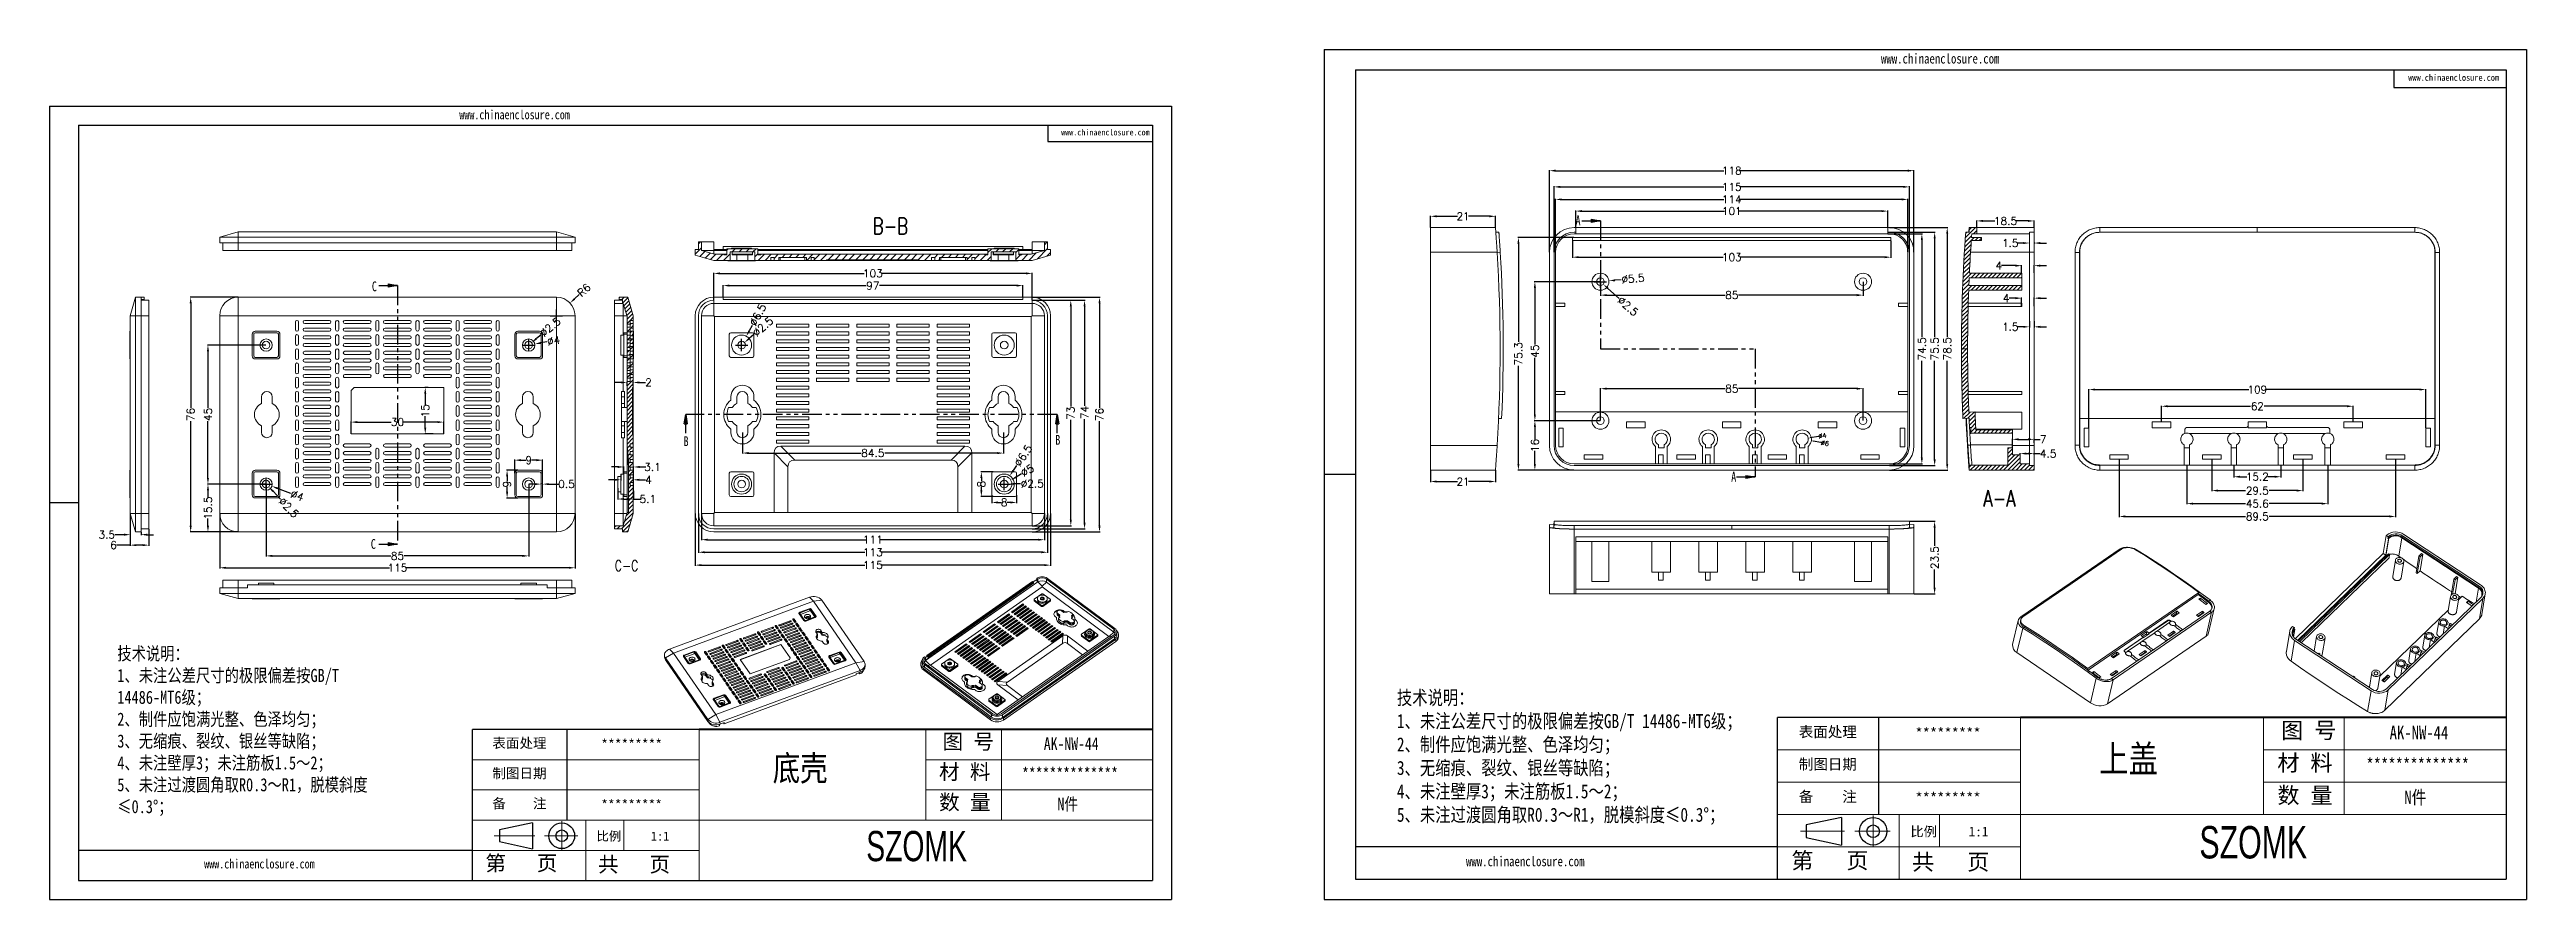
# Model space of a CAD drawing. Header units: inches. Extents: x 1765 to 3463, y 573 to 848.
# Drawn here: x 1765 to 2566, y 573 to 848 of the extents above; entities that cross this region are included whole.
import ezdxf

# ---------------------------------------------------------------- set-up
doc = ezdxf.new("R2010")
doc.units = ezdxf.units.IN
doc.linetypes.add('CENTER2', pattern=[28.575, 19.05, -3.175, 3.175, -3.175])
doc.linetypes.add('PHANTOM', pattern=[12.7, 6.35, -1.27, 1.27, -1.27, 1.27, -1.27])
doc.layers.add('文字', color=81, linetype='Continuous')
for name, color, linetype, lineweight in [('粗实线', 7, 'Continuous', 30), ('细实线', 3, 'Continuous', 9), ('细点划线', 2, 'CENTER2', 9)]:
    doc.layers.add(name, color=color, linetype=linetype, lineweight=lineweight)
doc.styles.add('SLDTEXTSTYLE0', font='TXT', dxfattribs={"width": 0.75})
doc.styles.add('SLDTEXTSTYLE3', font='TXT', dxfattribs={"width": 0.75, "bigfont": 'bigfont'})
doc.styles.get("Standard").update_dxf_attribs({"font": 'txt', "bigfont": 'gbcbig.shx'})
doc.styles.add('宋体', font='', dxfattribs={"width": 0.8, "height": 3.5})
doc.styles.add('长仿宋', font='', dxfattribs={"width": 0.7, "height": 4})
doc.styles.get('宋体').set_extended_font_data('SimSun')
doc.styles.get('长仿宋').set_extended_font_data('SimSun')
doc.dimstyles.new('2', dxfattribs={"dimtxt": 1.5, "dimasz": 0.6, "dimexe": 0.18, "dimexo": 0.0625, "dimgap": 0.09, "dimtad": 0, "dimdsep": 46, "dimtxsty": 'Standard', "dimcen": 0, "dimclrd": 3, "dimclre": 3, "dimadec": 0, "dimazin": 0, "dimtfac": 1, "dimtofl": 0, "dimtmove": 0, "dimatfit": 3, "dimfxl": 1, "dimtolj": 1, "dimtzin": 0, "dimarcsym": 0})
doc.dimstyles.new('2.5', dxfattribs={"dimtxt": 2.5, "dimasz": 2, "dimexe": 0.18, "dimexo": 0.0625, "dimgap": 0.09, "dimtad": 0, "dimzin": 12, "dimdsep": 46, "dimtxsty": 'Standard', "dimcen": 2, "dimclrd": 3, "dimclre": 3, "dimadec": 0, "dimazin": 0, "dimtfac": 1, "dimtofl": 0, "dimtmove": 0, "dimatfit": 3, "dimfxl": 1, "dimtolj": 1, "dimtzin": 0, "dimarcsym": 0})

msp = doc.modelspace()

# ---------------------------------------------------------------- texts
at = {"color": 7, "linetype": 'Continuous', "char_height": 3.175, "attachment_point": 1, "style": 'SLDTEXTSTYLE0'}
for s, insert in [('A', (2258.546, 794.372)), ('C', (1868.948, 773.009)), ('B', (1969.837, 722.875)), ('B', (2090.17, 723.318)), ('A', (2308.927, 711.424)), ('C', (1868.604, 689.619))]:
    msp.add_mtext(s, dxfattribs=dict(at, insert=insert))
at = {"color": 0, "linetype": 'Continuous', "lineweight": 0, "attachment_point": 2, "style": 'SLDTEXTSTYLE3'}
for s, insert, char_height in [('B-B', (2036.769, 793.552), 5.25), ('A-A', (2395.769, 705.416), 5.25), ('C-C', (1951.382, 682.761), 3.5)]:
    msp.add_mtext(s, dxfattribs=dict(at, insert=insert, char_height=char_height))
at = {"attachment_point": 1}
for s, insert, char_height, width in [('{\\fSimHei|b0|i0|c134|p49;表面处理}', (1907.944, 625.205), 3.217, 1828.38496), ('{\\fSimHei|b0|i0|c134|p49;表面处理}', (2330.799, 628.937), 3.44679, 1958.98388), ('{\\fSimHei|b0|i0|c134|p49;*********}', (2368.55, 628.494), 3.44679, 1958.98388), ('{\\fSimHei|b0|i0|c134|p49;*********}', (1943.179, 624.791), 3.217, 1828.38496), ('{\\fSimHei|b0|i0|c134|p49;制图日期}', (2330.799, 618.456), 3.44679, 1958.98388), ('{\\fSimHei|b0|i0|c134|p49;制图日期}', (1907.944, 615.423), 3.217, 1828.38496), ('{\\fSimHei|b0|i0|c134|p49;备    注}', (1907.944, 605.641), 3.217, 1828.38496), ('{\\fSimHei|b0|i0|c134|p49;*********}', (1943.179, 605.227), 3.217, 1828.38496), ('{\\fSimHei|b0|i0|c134|p49;备    注}', (2330.799, 607.975), 3.44679, 1958.98388), ('{\\fSimHei|b0|i0|c134|p49;*********}', (2368.55, 607.532), 3.44679, 1958.98388)]:
    msp.add_mtext(s, dxfattribs=dict(at, insert=insert, char_height=char_height, width=width))
at = {"layer": '文字', "color": 0, "attachment_point": 1, "style": '宋体'}
for s, insert, char_height, width in [('www.chinaenclosure.com', (2357.41, 846.757), 3.20247, 56.26429), ('www.chinaenclosure.com', (2528.078, 840.087), 2.13498, 37.50953), ('www.chinaenclosure.com', (1897.244, 828.504), 2.98897, 52.51334), ('www.chinaenclosure.com', (2092.071, 822.278), 1.99265, 35.00889), ('{\\H1.111x;技术说明：\\P1、未注公差尺寸的极限偏差按GB/T 14486-MT6级；\\P2、制件应饱满光整、色泽均匀；\\P3、无缩痕、裂纹、银丝等缺陷；\\P4、未注壁厚3；未注筋板1.5～2；\\P5、未注过渡圆角取R0.3～R1，脱模斜度≤0.3%%D；}', (1786.541, 654.682), 3.82113, 86.06859), ('{\\H1.111x;技术说明：\\P1、未注公差尺寸的极限偏差按GB/T 14486-MT6级；\\P2、制件应饱满光整、色泽均匀；\\P3、无缩痕、裂纹、银丝等缺陷；\\P4、未注壁厚3；未注筋板1.5～2；\\P5、未注过渡圆角取R0.3～R1，脱模斜度≤0.3%%D；}', (2200.724, 640.569), 4.09406, 160.59578), ('{\\H1.111x;AK-NW-44}', (2086.437, 625.426), 3.66828, 42.40945), ('{\\H1.111x;AK-NW-44}', (2522.042, 629.173), 3.9303, 45.4387), ('底壳', (1998.676, 619.536), 8.1517, 104.21701), ('上盖', (2428.011, 622.863), 8.734, 111.66109), ('{\\H1.111x;**************}', (2514.482, 618.693), 3.9303, 45.4387), ('{\\H1.111x;**************}', (2079.381, 615.644), 3.66828, 42.40945), ('{\\H1.111x;N件}', (2090.875, 605.862), 3.66828, 42.40945), ('{\\H1.111x;N件}', (2526.796, 608.212), 3.9303, 45.4387), ('www.chinaenclosure.com', (1814.651, 585.99), 2.98897, 52.51334), ('www.chinaenclosure.com', (2223.095, 586.921), 3.20247, 56.26429)]:
    msp.add_mtext(s, dxfattribs=dict(at, insert=insert, char_height=char_height, width=width))
at = {"layer": '粗实线', "attachment_point": 1, "style": '长仿宋'}
for insert, char_height, width in [((2028.97, 595.132), 9.78208, 109.69639), ((2460.469, 596.716), 10.4808, 117.53184)]:
    msp.add_mtext('{\\fSTXinwei|b0|i0|c134|p2;SZOMK}', dxfattribs=dict(at, insert=insert, char_height=char_height, width=width))
at = {"layer": '细实线', "color": 7, "attachment_point": 1}
for s, insert, char_height, width in [('{\\fSimSun|b0|i0|c134|p54;图 号}', (2053.674, 626.496), 4.89104, 24.45521), ('{\\fSimSun|b0|i0|c134|p54;图 号}', (2486.938, 630.32), 5.2404, 26.20201), ('{\\fSimSun|b0|i0|c134|p54;材 料   }', (2052.514, 616.714), 4.89104, 24.45521), ('{\\fSimSun|b0|i0|c134|p54;材 料   }', (2485.696, 619.839), 5.2404, 26.20201), ('{\\fSimSun|b0|i0|c134|p54;数 量}', (2485.721, 609.307), 5.2404, 23.6768), ('{\\fSimSun|b0|i0|c134|p54;数 量}', (2052.538, 606.884), 4.89104, 22.09834), ('{\\fSimSun|b0|i0|c134|p54;比例}', (1941.671, 594.93), 2.93463, 12.88209), ('{\\fSimSun|b0|i0|c134|p54;1:1}', (1959.248, 594.93), 2.93463, 12.88209), ('{\\fSimSun|b0|i0|c134|p54;比例}', (2366.935, 596.5), 3.14424, 13.80224), ('{\\fSimSun|b0|i0|c134|p54;1:1}', (2385.768, 596.5), 3.14424, 13.80224), ('{\\fSimSun|b0|i0|c134|p54;第   页}', (1905.68, 587.171), 4.89104, 36.68281), ('{\\fSimSun|b0|i0|c134|p54; 共   页}', (1938.846, 586.756), 4.89104, 36.68281), ('{\\fSimSun|b0|i0|c134|p54;第   页}', (2328.373, 588.187), 5.2404, 39.30301), ('{\\fSimSun|b0|i0|c134|p54; 共   页}', (2363.908, 587.741), 5.2404, 39.30301)]:
    msp.add_mtext(s, dxfattribs=dict(at, insert=insert, char_height=char_height, width=width))

# ---------------------------------------------------------------- blocks, each defined once
blk = doc.blocks.new('_CLOSED')
at = {"color": 0, "linetype": 'ByBlock', "lineweight": -2}
for p, q in [((-1, 0.166667), (0, 0)), ((-1, 0.166667), (-1, -0.166667)), ((0, 0), (-1, -0.166667)), ((0, 0), (-1, 0))]:
    blk.add_line(p, q, dxfattribs=at)
blk = doc.blocks.new('*D261')
at = {"color": 3, "lineweight": -2}
for p, q in [((1819.7, 697.85), (1819.7, 680.14)), ((1934.7, 697.85), (1934.7, 680.14)), ((1821.7, 680.32), (1874.61, 680.32)), ((1932.7, 680.32), (1879.79, 680.32))]:
    blk.add_line(p, q, dxfattribs=at)
at = {"color": 3}
for points in [[(1821.7, 680.65), (1821.7, 679.99), (1819.7, 680.32)], [(1932.7, 680.65), (1932.7, 679.99), (1934.7, 680.32)]]:
    blk.add_solid(points, dxfattribs=at)
at = {"layer": 'Defpoints', "color": 0}
for p in [(1819.7, 697.91), (1934.7, 697.91), (1934.7, 680.32)]:
    blk.add_point(p, dxfattribs=at)
at = {"color": 0, "insert": (1877.2, 680.32), "char_height": 2.5, "attachment_point": 5}
blk.add_mtext('\\A1;115', dxfattribs=at)
blk = doc.blocks.new('*D262')
at = {"color": 3, "lineweight": -2}
for p, q in [((1825.64, 767.91), (1810.12, 767.91)), ((1810.3, 765.91), (1810.3, 732.08)), ((1810.3, 693.91), (1810.3, 727.74)), ((1825.64, 691.91), (1810.12, 691.91))]:
    blk.add_line(p, q, dxfattribs=at)
at = {"color": 3}
for points in [[(1809.97, 765.91), (1810.63, 765.91), (1810.3, 767.91)], [(1809.97, 693.91), (1810.63, 693.91), (1810.3, 691.91)]]:
    blk.add_solid(points, dxfattribs=at)
at = {"layer": 'Defpoints', "color": 0}
for p in [(1810.3, 767.91), (1825.7, 767.91), (1825.7, 691.91)]:
    blk.add_point(p, dxfattribs=at)
at = {"color": 0, "insert": (1810.3, 729.91), "char_height": 2.5, "attachment_point": 5, "rotation": 90}
blk.add_mtext('\\A1;76', dxfattribs=at)
blk = doc.blocks.new('*D263')
at = {"color": 3, "lineweight": -2}
for p, q in [((1790.75, 697.85), (1790.75, 690.86)), ((1788.75, 691.04), (1785.71, 691.04)), ((1794.25, 691.85), (1794.25, 690.86)), ((1796.25, 691.04), (1798.25, 691.04))]:
    blk.add_line(p, q, dxfattribs=at)
at = {"color": 3}
for points in [[(1788.75, 691.37), (1788.75, 690.71), (1790.75, 691.04)], [(1796.25, 691.37), (1796.25, 690.71), (1794.25, 691.04)]]:
    blk.add_solid(points, dxfattribs=at)
at = {"layer": 'Defpoints', "color": 0}
for p in [(1790.75, 697.91), (1790.75, 691.04), (1794.25, 691.91)]:
    blk.add_point(p, dxfattribs=at)
at = {"color": 0, "insert": (1783.12, 691.04), "char_height": 2.5, "attachment_point": 5}
blk.add_mtext('\\A1;3.5', dxfattribs=at)
blk = doc.blocks.new('*D264')
at = {"color": 3, "lineweight": -2}
for p, q in [((1790.75, 697.79), (1790.75, 687.47)), ((1796.75, 692.85), (1796.75, 687.47)), ((1790.75, 687.65), (1786.25, 687.65)), ((1794.75, 687.65), (1792.75, 687.65))]:
    blk.add_line(p, q, dxfattribs=at)
at = {"color": 3}
for points in [[(1792.75, 687.98), (1792.75, 687.31), (1790.75, 687.65)], [(1794.75, 687.98), (1794.75, 687.31), (1796.75, 687.65)]]:
    blk.add_solid(points, dxfattribs=at)
at = {"layer": 'Defpoints', "color": 0}
for p in [(1790.75, 697.85), (1796.75, 692.91), (1790.75, 687.65)]:
    blk.add_point(p, dxfattribs=at)
at = {"color": 0, "insert": (1785.33, 687.65), "char_height": 2.5, "attachment_point": 5}
blk.add_mtext('\\A1;6', dxfattribs=at)
blk = doc.blocks.new('*D265')
at = {"color": 3, "lineweight": -2}
for p, q in [((1834.64, 707.41), (1815.71, 707.41)), ((1815.89, 705.41), (1815.89, 703.08)), ((1825.64, 691.91), (1815.71, 691.91)), ((1815.89, 693.91), (1815.89, 696.24))]:
    blk.add_line(p, q, dxfattribs=at)
at = {"color": 3}
for points in [[(1815.56, 705.41), (1816.22, 705.41), (1815.89, 707.41)], [(1815.56, 693.91), (1816.22, 693.91), (1815.89, 691.91)]]:
    blk.add_solid(points, dxfattribs=at)
at = {"layer": 'Defpoints', "color": 0}
for p in [(1815.89, 707.41), (1834.7, 707.41), (1825.7, 691.91)]:
    blk.add_point(p, dxfattribs=at)
at = {"color": 0, "insert": (1815.89, 699.66), "char_height": 2.5, "attachment_point": 5, "rotation": 90}
blk.add_mtext('\\A1;15.5', dxfattribs=at)
blk = doc.blocks.new('*D266')
at = {"color": 3, "lineweight": -2}
for p, q in [((1834.64, 752.41), (1815.71, 752.41)), ((1815.89, 750.41), (1815.89, 732.08)), ((1815.89, 709.41), (1815.89, 727.74)), ((1834.64, 707.41), (1815.71, 707.41))]:
    blk.add_line(p, q, dxfattribs=at)
at = {"color": 3}
for points in [[(1815.56, 750.41), (1816.22, 750.41), (1815.89, 752.41)], [(1815.56, 709.41), (1816.22, 709.41), (1815.89, 707.41)]]:
    blk.add_solid(points, dxfattribs=at)
at = {"layer": 'Defpoints', "color": 0}
for p in [(1815.89, 752.41), (1834.7, 752.41), (1834.7, 707.41)]:
    blk.add_point(p, dxfattribs=at)
at = {"color": 0, "insert": (1815.89, 729.91), "char_height": 2.5, "attachment_point": 5, "rotation": 90}
blk.add_mtext('\\A1;45', dxfattribs=at)
blk = doc.blocks.new('*D267')
at = {"color": 3, "lineweight": -2}
for p, q in [((1834.7, 707.35), (1834.7, 683.99)), ((1919.7, 707.35), (1919.7, 683.99)), ((1836.7, 684.17), (1875.03, 684.17)), ((1917.7, 684.17), (1879.38, 684.17))]:
    blk.add_line(p, q, dxfattribs=at)
at = {"color": 3}
for points in [[(1836.7, 684.51), (1836.7, 683.84), (1834.7, 684.17)], [(1917.7, 684.51), (1917.7, 683.84), (1919.7, 684.17)]]:
    blk.add_solid(points, dxfattribs=at)
at = {"layer": 'Defpoints', "color": 0}
for p in [(1834.7, 707.41), (1919.7, 707.41), (1919.7, 684.17)]:
    blk.add_point(p, dxfattribs=at)
at = {"color": 0, "insert": (1877.2, 684.17), "char_height": 2.5, "attachment_point": 5}
blk.add_mtext('\\A1;85', dxfattribs=at)
blk = doc.blocks.new('*D268')
at = {"color": 3, "lineweight": -2}
for p, q in [((1862.2, 723.73), (1862.2, 727.65)), ((1864.2, 727.47), (1875.24, 727.47)), ((1890.2, 727.47), (1879.17, 727.47)), ((1892.2, 723.73), (1892.2, 727.65))]:
    blk.add_line(p, q, dxfattribs=at)
at = {"color": 3}
for points in [[(1864.2, 727.81), (1864.2, 727.14), (1862.2, 727.47)], [(1890.2, 727.81), (1890.2, 727.14), (1892.2, 727.47)]]:
    blk.add_solid(points, dxfattribs=at)
at = {"layer": 'Defpoints', "color": 0}
for p in [(1862.2, 723.67), (1892.2, 727.47), (1892.2, 723.67)]:
    blk.add_point(p, dxfattribs=at)
at = {"color": 0, "insert": (1877.2, 727.47), "char_height": 2.5, "attachment_point": 5}
blk.add_mtext('\\A1;30', dxfattribs=at)
blk = doc.blocks.new('*D269')
at = {"color": 3, "lineweight": -2}
for p, q in [((1887.14, 738.67), (1886.04, 738.67)), ((1886.22, 736.67), (1886.22, 732.92)), ((1888.75, 723.67), (1886.04, 723.67)), ((1886.22, 725.67), (1886.22, 729.41))]:
    blk.add_line(p, q, dxfattribs=at)
at = {"color": 3}
for points in [[(1885.89, 736.67), (1886.55, 736.67), (1886.22, 738.67)], [(1885.89, 725.67), (1886.55, 725.67), (1886.22, 723.67)]]:
    blk.add_solid(points, dxfattribs=at)
at = {"layer": 'Defpoints', "color": 0}
for p in [(1886.22, 738.67), (1887.2, 738.67), (1888.81, 723.67)]:
    blk.add_point(p, dxfattribs=at)
at = {"color": 0, "insert": (1886.22, 731.17), "char_height": 2.5, "attachment_point": 5, "rotation": 90}
blk.add_mtext('\\A1;15', dxfattribs=at)
blk = doc.blocks.new('*D271')
at = {"color": 3, "lineweight": -2}
for p, q in [((1926.7, 761.91), (1930.7, 761.91)), ((1928.7, 759.91), (1928.7, 763.91)), ((1936.02, 768.73), (1934.56, 767.36))]:
    blk.add_line(p, q, dxfattribs=at)
at = {"color": 3}
blk.add_solid([(1934.33, 767.61), (1934.78, 767.12), (1933.09, 766)], dxfattribs=at)
at = {"layer": 'Defpoints', "color": 0}
for p in [(1928.7, 761.91), (1933.09, 766)]:
    blk.add_point(p, dxfattribs=at)
at = {"color": 0, "insert": (1937.61, 770.21), "char_height": 2.5, "attachment_point": 5, "rotation": 42.97145}
blk.add_mtext('\\A1;R6', dxfattribs=at)
blk = doc.blocks.new('*D272')
at = {"color": 3, "lineweight": -2}
for p, q in [((1948.53, 712.96), (1946.53, 712.96)), ((1950.53, 711.22), (1950.53, 713.14)), ((1953.63, 711.47), (1953.63, 713.14)), ((1955.63, 712.96), (1957.63, 712.96))]:
    blk.add_line(p, q, dxfattribs=at)
at = {"color": 3}
for points in [[(1948.53, 713.29), (1948.53, 712.62), (1950.53, 712.96)], [(1955.63, 713.29), (1955.63, 712.62), (1953.63, 712.96)]]:
    blk.add_solid(points, dxfattribs=at)
at = {"layer": 'Defpoints', "color": 0}
for p in [(1950.53, 711.16), (1953.63, 712.96), (1953.63, 711.41)]:
    blk.add_point(p, dxfattribs=at)
at = {"color": 0, "insert": (1959.8, 712.96), "char_height": 2.5, "attachment_point": 5}
blk.add_mtext('\\A1;3.1', dxfattribs=at)
blk = doc.blocks.new('*D274')
at = {"color": 3, "lineweight": -2}
for p, q in [((1947.53, 708.8), (1945.53, 708.8)), ((1949.53, 710.6), (1949.53, 708.62)), ((1953.53, 710.35), (1953.53, 708.62)), ((1955.53, 708.8), (1957.53, 708.8))]:
    blk.add_line(p, q, dxfattribs=at)
at = {"color": 3}
for points in [[(1947.53, 709.13), (1947.53, 708.46), (1949.53, 708.8)], [(1955.53, 709.13), (1955.53, 708.46), (1953.53, 708.8)]]:
    blk.add_solid(points, dxfattribs=at)
at = {"layer": 'Defpoints', "color": 0}
for p in [(1949.53, 710.66), (1953.53, 710.41), (1953.53, 708.8)]:
    blk.add_point(p, dxfattribs=at)
at = {"color": 0, "insert": (1958.45, 708.8), "char_height": 2.5, "attachment_point": 5}
blk.add_mtext('\\A1;4', dxfattribs=at)
blk = doc.blocks.new('*D275')
at = {"color": 3, "lineweight": -2}
for p, q in [((1948.53, 706.1), (1948.53, 702.4)), ((1950.53, 702.58), (1951.63, 702.58)), ((1953.63, 705.28), (1953.63, 702.4)), ((1953.63, 702.58), (1956.07, 702.58))]:
    blk.add_line(p, q, dxfattribs=at)
at = {"color": 3}
for points in [[(1950.53, 702.91), (1950.53, 702.24), (1948.53, 702.58)], [(1951.63, 702.91), (1951.63, 702.24), (1953.63, 702.58)]]:
    blk.add_solid(points, dxfattribs=at)
at = {"layer": 'Defpoints', "color": 0}
for p in [(1948.53, 706.16), (1953.63, 705.35), (1953.63, 702.58)]:
    blk.add_point(p, dxfattribs=at)
at = {"color": 0, "insert": (1958.25, 702.58), "char_height": 2.5, "attachment_point": 5}
blk.add_mtext('\\A1;5.1', dxfattribs=at)
blk = doc.blocks.new('*D276')
at = {"color": 3, "lineweight": -2}
for p, q in [((1949.53, 740.31), (1947.53, 740.31)), ((1951.53, 739.19), (1951.53, 740.49)), ((1953.53, 739.19), (1953.53, 740.49)), ((1955.53, 740.31), (1957.53, 740.31))]:
    blk.add_line(p, q, dxfattribs=at)
at = {"color": 3}
for points in [[(1949.53, 740.64), (1949.53, 739.97), (1951.53, 740.31)], [(1955.53, 740.64), (1955.53, 739.97), (1953.53, 740.31)]]:
    blk.add_solid(points, dxfattribs=at)
at = {"layer": 'Defpoints', "color": 0}
for p in [(1951.53, 739.13), (1953.53, 740.31), (1953.53, 739.13)]:
    blk.add_point(p, dxfattribs=at)
at = {"color": 0, "insert": (1958.45, 740.31), "char_height": 2.5, "attachment_point": 5}
blk.add_mtext('\\A1;2', dxfattribs=at)
blk = doc.blocks.new('*D277')
at = {"color": 3, "lineweight": -2}
for p, q in [((1832.7, 707.41), (1836.7, 707.41)), ((1834.7, 705.41), (1834.7, 709.41)), ((1842.75, 704.42), (1838.45, 706.02))]:
    blk.add_line(p, q, dxfattribs=at)
at = {"color": 3}
blk.add_solid([(1838.57, 706.33), (1838.34, 705.71), (1836.58, 706.72)], dxfattribs=at)
at = {"layer": 'Defpoints', "color": 0}
for p in [(1832.83, 708.11), (1836.58, 706.72)]:
    blk.add_point(p, dxfattribs=at)
at = {"color": 0, "insert": (1844.78, 703.67), "char_height": 2.5, "attachment_point": 5, "rotation": 339.62605}
blk.add_mtext('\\A1;∅4', dxfattribs=at)
blk = doc.blocks.new('*D278')
at = {"color": 3, "lineweight": -2}
for p, q in [((1832.7, 707.41), (1836.7, 707.41)), ((1834.7, 705.41), (1834.7, 709.41)), ((1839.36, 702.58), (1836.96, 705.07))]:
    blk.add_line(p, q, dxfattribs=at)
at = {"color": 3}
blk.add_solid([(1837.2, 705.3), (1836.72, 704.84), (1835.57, 706.51)], dxfattribs=at)
at = {"layer": 'Defpoints', "color": 0}
for p in [(1833.84, 708.31), (1835.57, 706.51)]:
    blk.add_point(p, dxfattribs=at)
at = {"color": 0, "insert": (1842.02, 699.81), "char_height": 2.5, "attachment_point": 5, "rotation": 313.92646}
blk.add_mtext('\\A1;∅2.5', dxfattribs=at)
blk = doc.blocks.new('*D279')
at = {"color": 3, "lineweight": -2}
for p, q in [((1915.2, 710.97), (1915.2, 715.34)), ((1917.2, 715.16), (1918.78, 715.16)), ((1922.2, 715.16), (1920.63, 715.16)), ((1924.2, 710.97), (1924.2, 715.34))]:
    blk.add_line(p, q, dxfattribs=at)
at = {"color": 3}
for points in [[(1917.2, 715.49), (1917.2, 714.82), (1915.2, 715.16)], [(1922.2, 715.49), (1922.2, 714.82), (1924.2, 715.16)]]:
    blk.add_solid(points, dxfattribs=at)
at = {"layer": 'Defpoints', "color": 0}
for p in [(1924.2, 715.16), (1915.2, 710.91), (1924.2, 710.91)]:
    blk.add_point(p, dxfattribs=at)
at = {"color": 0, "insert": (1919.7, 715.16), "char_height": 2.5, "attachment_point": 5}
blk.add_mtext('\\A1;9', dxfattribs=at)
blk = doc.blocks.new('*D280')
at = {"color": 3, "lineweight": -2}
for p, q in [((1916.14, 711.91), (1912.53, 711.91)), ((1912.71, 709.91), (1912.71, 708.33)), ((1912.71, 704.91), (1912.71, 706.49)), ((1916.14, 702.91), (1912.53, 702.91))]:
    blk.add_line(p, q, dxfattribs=at)
at = {"color": 3}
for points in [[(1912.38, 709.91), (1913.05, 709.91), (1912.71, 711.91)], [(1912.38, 704.91), (1913.05, 704.91), (1912.71, 702.91)]]:
    blk.add_solid(points, dxfattribs=at)
at = {"layer": 'Defpoints', "color": 0}
for p in [(1916.2, 711.91), (1912.71, 702.91), (1916.2, 702.91)]:
    blk.add_point(p, dxfattribs=at)
at = {"color": 0, "insert": (1912.71, 707.41), "char_height": 2.5, "attachment_point": 5, "rotation": 90}
blk.add_mtext('\\A1;9', dxfattribs=at)
blk = doc.blocks.new('*D281')
at = {"color": 3, "lineweight": -2}
for p, q in [((1921.7, 707.41), (1919.7, 707.41)), ((1923.7, 707.47), (1923.7, 707.59)), ((1924.2, 707.47), (1924.2, 707.59)), ((1926.2, 707.41), (1929.55, 707.41))]:
    blk.add_line(p, q, dxfattribs=at)
at = {"color": 3}
for points in [[(1921.7, 707.74), (1921.7, 707.08), (1923.7, 707.41)], [(1926.2, 707.74), (1926.2, 707.08), (1924.2, 707.41)]]:
    blk.add_solid(points, dxfattribs=at)
at = {"layer": 'Defpoints', "color": 0}
for p in [(1923.7, 707.41), (1924.2, 707.41), (1924.2, 707.41)]:
    blk.add_point(p, dxfattribs=at)
at = {"color": 0, "insert": (1931.93, 707.41), "char_height": 2.5, "attachment_point": 5}
blk.add_mtext('\\A1;0.5', dxfattribs=at)
blk = doc.blocks.new('*D282')
at = {"color": 3, "lineweight": -2}
for p, q in [((1988.87, 724.1), (1988.87, 717.27)), ((2073.37, 724.1), (2073.37, 717.27)), ((1990.87, 717.45), (2027.28, 717.45)), ((2071.37, 717.45), (2034.96, 717.45))]:
    blk.add_line(p, q, dxfattribs=at)
at = {"color": 3}
for points in [[(1990.87, 717.79), (1990.87, 717.12), (1988.87, 717.45)], [(2071.37, 717.79), (2071.37, 717.12), (2073.37, 717.45)]]:
    blk.add_solid(points, dxfattribs=at)
at = {"layer": 'Defpoints', "color": 0}
for p in [(1988.87, 724.16), (2073.37, 724.16), (2073.37, 717.45)]:
    blk.add_point(p, dxfattribs=at)
at = {"color": 0, "insert": (2031.12, 717.45), "char_height": 2.5, "attachment_point": 5}
blk.add_mtext('\\A1;84.5', dxfattribs=at)
blk = doc.blocks.new('*D283')
at = {"color": 3, "lineweight": -2}
for p, q in [((2069.62, 703.85), (2069.62, 701.29)), ((2071.62, 701.47), (2072.7, 701.47)), ((2075.62, 701.47), (2074.54, 701.47)), ((2077.62, 703.85), (2077.62, 701.29))]:
    blk.add_line(p, q, dxfattribs=at)
at = {"color": 3}
for points in [[(2071.62, 701.8), (2071.62, 701.13), (2069.62, 701.47)], [(2075.62, 701.8), (2075.62, 701.13), (2077.62, 701.47)]]:
    blk.add_solid(points, dxfattribs=at)
at = {"layer": 'Defpoints', "color": 0}
for p in [(2069.62, 703.91), (2077.62, 703.91), (2077.62, 701.47)]:
    blk.add_point(p, dxfattribs=at)
at = {"color": 0, "insert": (2073.62, 701.47), "char_height": 2.5, "attachment_point": 5}
blk.add_mtext('\\A1;8', dxfattribs=at)
blk = doc.blocks.new('*D284')
at = {"color": 3, "lineweight": -2}
for p, q in [((2070.06, 711.41), (2066.04, 711.41)), ((2066.22, 709.41), (2066.22, 708.33)), ((2066.22, 705.41), (2066.22, 706.49)), ((2070.06, 703.41), (2066.04, 703.41))]:
    blk.add_line(p, q, dxfattribs=at)
at = {"color": 3}
for points in [[(2065.89, 709.41), (2066.55, 709.41), (2066.22, 711.41)], [(2065.89, 705.41), (2066.55, 705.41), (2066.22, 703.41)]]:
    blk.add_solid(points, dxfattribs=at)
at = {"layer": 'Defpoints', "color": 0}
for p in [(2066.22, 711.41), (2070.12, 711.41), (2070.12, 703.41)]:
    blk.add_point(p, dxfattribs=at)
at = {"color": 0, "insert": (2066.22, 707.41), "char_height": 2.5, "attachment_point": 5, "rotation": 90}
blk.add_mtext('\\A1;8', dxfattribs=at)
blk = doc.blocks.new('*D285')
at = {"color": 3, "lineweight": -2}
for p, q in [((2071.62, 707.41), (2075.62, 707.41)), ((2073.62, 705.41), (2073.62, 709.41)), ((2077.64, 713.45), (2076.53, 711.78))]:
    blk.add_line(p, q, dxfattribs=at)
at = {"color": 3}
blk.add_solid([(2076.25, 711.97), (2076.81, 711.6), (2075.42, 710.12)], dxfattribs=at)
at = {"layer": 'Defpoints', "color": 0}
for p in [(2075.42, 710.12), (2071.82, 704.71)]:
    blk.add_point(p, dxfattribs=at)
at = {"color": 0, "insert": (2079.77, 716.64), "char_height": 2.5, "attachment_point": 5, "rotation": 56.33636}
blk.add_mtext('\\A1;∅6.5', dxfattribs=at)
blk = doc.blocks.new('*D286')
at = {"color": 3, "lineweight": -2}
for p, q in [((2071.62, 707.41), (2075.62, 707.41)), ((2073.62, 705.41), (2073.62, 709.41)), ((2079.22, 710.71), (2077.5, 709.69))]:
    blk.add_line(p, q, dxfattribs=at)
at = {"color": 3}
blk.add_solid([(2077.33, 709.98), (2077.67, 709.41), (2075.77, 708.68)], dxfattribs=at)
at = {"layer": 'Defpoints', "color": 0}
for p in [(2071.47, 706.14), (2075.77, 708.68)]:
    blk.add_point(p, dxfattribs=at)
at = {"color": 0, "insert": (2081.1, 711.81), "char_height": 2.5, "attachment_point": 5, "rotation": 30.4698}
blk.add_mtext('\\A1;∅5', dxfattribs=at)
blk = doc.blocks.new('*D287')
at = {"color": 3, "lineweight": -2}
for p, q in [((2071.62, 707.41), (2075.62, 707.41)), ((2073.62, 705.41), (2073.62, 709.41)), ((2078.87, 707.48), (2076.87, 707.46))]:
    blk.add_line(p, q, dxfattribs=at)
at = {"color": 3}
blk.add_solid([(2076.86, 707.79), (2076.87, 707.12), (2074.87, 707.43)], dxfattribs=at)
at = {"layer": 'Defpoints', "color": 0}
for p in [(2072.37, 707.39), (2074.87, 707.43)]:
    blk.add_point(p, dxfattribs=at)
at = {"color": 0, "insert": (2082.71, 707.54), "char_height": 2.5, "attachment_point": 5, "rotation": 0.78662}
blk.add_mtext('\\A1;∅2.5', dxfattribs=at)
blk = doc.blocks.new('*D288')
at = {"color": 3, "lineweight": -2}
for p, q in [((1919.7, 750.41), (1919.7, 754.41)), ((1923.73, 755.78), (1922.19, 754.5)), ((1917.7, 752.41), (1921.7, 752.41))]:
    blk.add_line(p, q, dxfattribs=at)
at = {"color": 3}
blk.add_solid([(1921.98, 754.75), (1922.41, 754.24), (1920.66, 753.21)], dxfattribs=at)
at = {"layer": 'Defpoints', "color": 0}
for p in [(1918.74, 751.61), (1920.66, 753.21)]:
    blk.add_point(p, dxfattribs=at)
at = {"color": 0, "insert": (1926.67, 758.24), "char_height": 2.5, "attachment_point": 5, "rotation": 39.91624}
blk.add_mtext('\\A1;∅2.5', dxfattribs=at)
blk = doc.blocks.new('*D289')
at = {"color": 3, "lineweight": -2}
for p, q in [((1919.7, 750.41), (1919.7, 754.41)), ((1917.7, 752.41), (1921.7, 752.41)), ((1925.61, 753.45), (1923.64, 753.11))]:
    blk.add_line(p, q, dxfattribs=at)
at = {"color": 3}
blk.add_solid([(1923.58, 753.43), (1923.7, 752.78), (1921.67, 752.76)], dxfattribs=at)
at = {"layer": 'Defpoints', "color": 0}
for p in [(1917.73, 752.06), (1921.67, 752.76)]:
    blk.add_point(p, dxfattribs=at)
at = {"color": 0, "insert": (1927.75, 753.83), "char_height": 2.5, "attachment_point": 5, "rotation": 9.99061}
blk.add_mtext('\\A1;∅4', dxfattribs=at)
blk = doc.blocks.new('*D290')
at = {"color": 3, "lineweight": -2}
for p, q in [((1988.62, 750.41), (1988.62, 754.41)), ((1992.04, 758.8), (1991.1, 757.04)), ((1986.62, 752.41), (1990.62, 752.41))]:
    blk.add_line(p, q, dxfattribs=at)
at = {"color": 3}
blk.add_solid([(1990.81, 757.2), (1991.39, 756.88), (1990.15, 755.28)], dxfattribs=at)
at = {"layer": 'Defpoints', "color": 0}
for p in [(1990.15, 755.28), (1987.09, 749.55)]:
    blk.add_point(p, dxfattribs=at)
at = {"color": 0, "insert": (1993.86, 762.19), "char_height": 2.5, "attachment_point": 5, "rotation": 61.82163}
blk.add_mtext('\\A1;∅6.5', dxfattribs=at)
blk = doc.blocks.new('*D291')
at = {"color": 3, "lineweight": -2}
for p, q in [((1988.62, 750.41), (1988.62, 754.41)), ((1992.59, 755.85), (1991.08, 754.54)), ((1986.62, 752.41), (1990.62, 752.41))]:
    blk.add_line(p, q, dxfattribs=at)
at = {"color": 3}
blk.add_solid([(1990.86, 754.79), (1991.29, 754.29), (1989.56, 753.23)], dxfattribs=at)
at = {"layer": 'Defpoints', "color": 0}
for p in [(1987.68, 751.59), (1989.56, 753.23)]:
    blk.add_point(p, dxfattribs=at)
at = {"color": 0, "insert": (1995.49, 758.36), "char_height": 2.5, "attachment_point": 5, "rotation": 40.91132}
blk.add_mtext('\\A1;∅2.5', dxfattribs=at)
blk = doc.blocks.new('*D292')
at = {"color": 3, "lineweight": -2}
for p, q in [((1975.62, 697.85), (1975.62, 689.23)), ((2086.62, 697.85), (2086.62, 689.23)), ((1977.62, 689.41), (2028.95, 689.41)), ((2084.62, 689.41), (2033.29, 689.41))]:
    blk.add_line(p, q, dxfattribs=at)
at = {"color": 3}
for points in [[(1977.62, 689.74), (1977.62, 689.08), (1975.62, 689.41)], [(2084.62, 689.74), (2084.62, 689.08), (2086.62, 689.41)]]:
    blk.add_solid(points, dxfattribs=at)
at = {"layer": 'Defpoints', "color": 0}
for p in [(1975.62, 697.91), (2086.62, 697.91), (2086.62, 689.41)]:
    blk.add_point(p, dxfattribs=at)
at = {"color": 0, "insert": (2031.12, 689.41), "char_height": 2.5, "attachment_point": 5}
blk.add_mtext('\\A1;111', dxfattribs=at)
blk = doc.blocks.new('*D293')
at = {"color": 3, "lineweight": -2}
for p, q in [((1974.62, 697.85), (1974.62, 685.17)), ((2087.62, 697.85), (2087.62, 685.17)), ((1976.62, 685.35), (2028.53, 685.35)), ((2085.62, 685.35), (2033.71, 685.35))]:
    blk.add_line(p, q, dxfattribs=at)
at = {"color": 3}
for points in [[(1976.62, 685.68), (1976.62, 685.02), (1974.62, 685.35)], [(2085.62, 685.68), (2085.62, 685.02), (2087.62, 685.35)]]:
    blk.add_solid(points, dxfattribs=at)
at = {"layer": 'Defpoints', "color": 0}
for p in [(1974.62, 697.91), (2087.62, 697.91), (1974.62, 685.35)]:
    blk.add_point(p, dxfattribs=at)
at = {"color": 0, "insert": (2031.12, 685.35), "char_height": 2.5, "attachment_point": 5}
blk.add_mtext('\\A1;113', dxfattribs=at)
blk = doc.blocks.new('*D294')
at = {"color": 3, "lineweight": -2}
for p, q in [((1973.62, 697.85), (1973.62, 681)), ((2088.62, 697.85), (2088.62, 681)), ((1975.62, 681.18), (2028.53, 681.18)), ((2086.62, 681.18), (2033.71, 681.18))]:
    blk.add_line(p, q, dxfattribs=at)
at = {"color": 3}
for points in [[(1975.62, 681.51), (1975.62, 680.84), (1973.62, 681.18)], [(2086.62, 681.51), (2086.62, 680.84), (2088.62, 681.18)]]:
    blk.add_solid(points, dxfattribs=at)
at = {"layer": 'Defpoints', "color": 0}
for p in [(1973.62, 697.91), (2088.62, 697.91), (2088.62, 681.18)]:
    blk.add_point(p, dxfattribs=at)
at = {"color": 0, "insert": (2031.12, 681.18), "char_height": 2.5, "attachment_point": 5}
blk.add_mtext('\\A1;115', dxfattribs=at)
blk = doc.blocks.new('*D295')
at = {"color": 3, "lineweight": -2}
for p, q in [((1982.62, 767.97), (1982.62, 771.85)), ((1984.62, 771.67), (2028.95, 771.67)), ((2077.62, 771.67), (2033.29, 771.67)), ((2079.62, 767.97), (2079.62, 771.85))]:
    blk.add_line(p, q, dxfattribs=at)
at = {"color": 3}
for points in [[(1984.62, 772), (1984.62, 771.34), (1982.62, 771.67)], [(2077.62, 772), (2077.62, 771.34), (2079.62, 771.67)]]:
    blk.add_solid(points, dxfattribs=at)
at = {"layer": 'Defpoints', "color": 0}
for p in [(2079.62, 771.67), (1982.62, 767.91), (2079.62, 767.91)]:
    blk.add_point(p, dxfattribs=at)
at = {"color": 0, "insert": (2031.12, 771.67), "char_height": 2.5, "attachment_point": 5}
blk.add_mtext('\\A1;97', dxfattribs=at)
blk = doc.blocks.new('*D296')
at = {"color": 3, "lineweight": -2}
for p, q in [((1979.62, 766.97), (1979.62, 775.79)), ((1981.62, 775.61), (2028.32, 775.61)), ((2080.62, 775.61), (2033.92, 775.61)), ((2082.62, 766.97), (2082.62, 775.79))]:
    blk.add_line(p, q, dxfattribs=at)
at = {"color": 3}
for points in [[(1981.62, 775.94), (1981.62, 775.27), (1979.62, 775.61)], [(2080.62, 775.94), (2080.62, 775.27), (2082.62, 775.61)]]:
    blk.add_solid(points, dxfattribs=at)
at = {"layer": 'Defpoints', "color": 0}
for p in [(1979.62, 775.61), (1979.62, 766.91), (2082.62, 766.91)]:
    blk.add_point(p, dxfattribs=at)
at = {"color": 0, "insert": (2031.12, 775.61), "char_height": 2.5, "attachment_point": 5}
blk.add_mtext('\\A1;103', dxfattribs=at)
blk = doc.blocks.new('*D297')
at = {"color": 3, "lineweight": -2}
for p, q in [((2082.68, 766.91), (2095.35, 766.91)), ((2095.17, 764.91), (2095.17, 732.58)), ((2095.17, 695.91), (2095.17, 728.24)), ((2082.68, 693.91), (2095.35, 693.91))]:
    blk.add_line(p, q, dxfattribs=at)
at = {"color": 3}
for points in [[(2094.83, 764.91), (2095.5, 764.91), (2095.17, 766.91)], [(2094.83, 695.91), (2095.5, 695.91), (2095.17, 693.91)]]:
    blk.add_solid(points, dxfattribs=at)
at = {"layer": 'Defpoints', "color": 0}
for p in [(2082.62, 766.91), (2095.17, 766.91), (2082.62, 693.91)]:
    blk.add_point(p, dxfattribs=at)
at = {"color": 0, "insert": (2095.17, 730.41), "char_height": 2.5, "attachment_point": 5, "rotation": 90}
blk.add_mtext('\\A1;73', dxfattribs=at)
blk = doc.blocks.new('*D298')
at = {"color": 3, "lineweight": -2}
for p, q in [((2082.74, 766.91), (2099.81, 766.91)), ((2099.63, 764.91), (2099.63, 732.77)), ((2099.63, 694.91), (2099.63, 728.43)), ((2082.68, 692.91), (2099.81, 692.91))]:
    blk.add_line(p, q, dxfattribs=at)
at = {"color": 3}
for points in [[(2099.29, 764.91), (2099.96, 764.91), (2099.63, 766.91)], [(2099.29, 694.91), (2099.96, 694.91), (2099.63, 692.91)]]:
    blk.add_solid(points, dxfattribs=at)
at = {"layer": 'Defpoints', "color": 0}
for p in [(2082.68, 766.91), (2099.63, 766.91), (2082.62, 692.91)]:
    blk.add_point(p, dxfattribs=at)
at = {"color": 0, "insert": (2099.63, 730.6), "char_height": 2.5, "attachment_point": 5, "rotation": 90}
blk.add_mtext('\\A1;74', dxfattribs=at)
blk = doc.blocks.new('*D299')
at = {"color": 3, "lineweight": -2}
for p, q in [((2082.68, 767.91), (2104.64, 767.91)), ((2104.46, 765.91), (2104.46, 732.08)), ((2104.46, 693.91), (2104.46, 727.74)), ((2082.68, 691.91), (2104.64, 691.91))]:
    blk.add_line(p, q, dxfattribs=at)
at = {"color": 3}
for points in [[(2104.13, 765.91), (2104.8, 765.91), (2104.46, 767.91)], [(2104.13, 693.91), (2104.8, 693.91), (2104.46, 691.91)]]:
    blk.add_solid(points, dxfattribs=at)
at = {"layer": 'Defpoints', "color": 0}
for p in [(2082.62, 767.91), (2104.46, 767.91), (2082.62, 691.91)]:
    blk.add_point(p, dxfattribs=at)
at = {"color": 0, "insert": (2104.46, 729.91), "char_height": 2.5, "attachment_point": 5, "rotation": 90}
blk.add_mtext('\\A1;76', dxfattribs=at)
blk = doc.blocks.new('*D311')
at = {"color": 3, "lineweight": -2}
for p, q in [((2258.59, 790.5), (2258.59, 795.96)), ((2260.59, 795.78), (2306.71, 795.78)), ((2357.59, 795.78), (2311.47, 795.78)), ((2359.59, 790.5), (2359.59, 795.96))]:
    blk.add_line(p, q, dxfattribs=at)
at = {"color": 3}
for points in [[(2260.59, 796.11), (2260.59, 795.45), (2258.59, 795.78)], [(2357.59, 796.11), (2357.59, 795.45), (2359.59, 795.78)]]:
    blk.add_solid(points, dxfattribs=at)
at = {"layer": 'Defpoints', "color": 0}
for p in [(2359.59, 795.78), (2258.59, 790.43), (2359.59, 790.43)]:
    blk.add_point(p, dxfattribs=at)
at = {"color": 0, "insert": (2309.09, 795.78), "char_height": 2.5, "attachment_point": 5}
blk.add_mtext('\\A1;101', dxfattribs=at)
blk = doc.blocks.new('*D312')
at = {"color": 3, "lineweight": -2}
for p, q in [((2257.59, 786.17), (2257.59, 780.68)), ((2360.59, 786.17), (2360.59, 780.68)), ((2259.59, 780.86), (2306.29, 780.86)), ((2358.59, 780.86), (2311.89, 780.86))]:
    blk.add_line(p, q, dxfattribs=at)
at = {"color": 3}
for points in [[(2259.59, 781.19), (2259.59, 780.53), (2257.59, 780.86)], [(2358.59, 781.19), (2358.59, 780.53), (2360.59, 780.86)]]:
    blk.add_solid(points, dxfattribs=at)
at = {"layer": 'Defpoints', "color": 0}
for p in [(2257.59, 786.23), (2360.59, 786.23), (2360.59, 780.86)]:
    blk.add_point(p, dxfattribs=at)
at = {"color": 0, "insert": (2309.09, 780.86), "char_height": 2.5, "attachment_point": 5}
blk.add_mtext('\\A1;103', dxfattribs=at)
blk = doc.blocks.new('*D313')
at = {"color": 3, "lineweight": -2}
for p, q in [((2252.09, 782.5), (2252.09, 799.74)), ((2254.09, 799.56), (2306.5, 799.56)), ((2364.09, 799.56), (2311.68, 799.56)), ((2366.09, 782.57), (2366.09, 799.74))]:
    blk.add_line(p, q, dxfattribs=at)
at = {"color": 3}
for points in [[(2254.09, 799.89), (2254.09, 799.22), (2252.09, 799.56)], [(2364.09, 799.89), (2364.09, 799.22), (2366.09, 799.56)]]:
    blk.add_solid(points, dxfattribs=at)
at = {"layer": 'Defpoints', "color": 0}
for p in [(2252.09, 799.56), (2252.09, 782.43), (2366.09, 782.51)]:
    blk.add_point(p, dxfattribs=at)
at = {"color": 0, "insert": (2309.09, 799.56), "char_height": 2.5, "attachment_point": 5}
blk.add_mtext('\\A1;114', dxfattribs=at)
blk = doc.blocks.new('*D314')
at = {"color": 3, "lineweight": -2}
for p, q in [((2251.59, 782.5), (2251.59, 803.8)), ((2253.59, 803.62), (2306.5, 803.62)), ((2364.59, 803.62), (2311.68, 803.62)), ((2366.59, 782.5), (2366.59, 803.8))]:
    blk.add_line(p, q, dxfattribs=at)
at = {"color": 3}
for points in [[(2253.59, 803.95), (2253.59, 803.28), (2251.59, 803.62)], [(2364.59, 803.95), (2364.59, 803.28), (2366.59, 803.62)]]:
    blk.add_solid(points, dxfattribs=at)
at = {"layer": 'Defpoints', "color": 0}
for p in [(2366.59, 803.62), (2251.59, 782.43), (2366.59, 782.43)]:
    blk.add_point(p, dxfattribs=at)
at = {"color": 0, "insert": (2309.09, 803.62), "char_height": 2.5, "attachment_point": 5}
blk.add_mtext('\\A1;115', dxfattribs=at)
blk = doc.blocks.new('*D315')
at = {"color": 3, "lineweight": -2}
for p, q in [((2250.09, 782.5), (2250.09, 809.04)), ((2252.09, 808.86), (2306.5, 808.86)), ((2366.09, 808.86), (2311.68, 808.86)), ((2368.09, 782.5), (2368.09, 809.04))]:
    blk.add_line(p, q, dxfattribs=at)
at = {"color": 3}
for points in [[(2252.09, 809.2), (2252.09, 808.53), (2250.09, 808.86)], [(2366.09, 809.2), (2366.09, 808.53), (2368.09, 808.86)]]:
    blk.add_solid(points, dxfattribs=at)
at = {"layer": 'Defpoints', "color": 0}
for p in [(2250.09, 808.86), (2250.09, 782.43), (2368.09, 782.43)]:
    blk.add_point(p, dxfattribs=at)
at = {"color": 0, "insert": (2309.09, 808.86), "char_height": 2.5, "attachment_point": 5}
blk.add_mtext('\\A1;118', dxfattribs=at)
blk = doc.blocks.new('*D316')
at = {"color": 3, "lineweight": -2}
for p, q in [((2266.59, 772.87), (2266.59, 768.4)), ((2351.59, 772.87), (2351.59, 768.4)), ((2268.59, 768.58), (2306.92, 768.58)), ((2349.59, 768.58), (2311.26, 768.58))]:
    blk.add_line(p, q, dxfattribs=at)
at = {"color": 3}
for points in [[(2268.59, 768.91), (2268.59, 768.24), (2266.59, 768.58)], [(2349.59, 768.91), (2349.59, 768.24), (2351.59, 768.58)]]:
    blk.add_solid(points, dxfattribs=at)
at = {"layer": 'Defpoints', "color": 0}
for p in [(2266.59, 772.93), (2351.59, 772.93), (2351.59, 768.58)]:
    blk.add_point(p, dxfattribs=at)
at = {"color": 0, "insert": (2309.09, 768.58), "char_height": 2.5, "attachment_point": 5}
blk.add_mtext('\\A1;85', dxfattribs=at)
blk = doc.blocks.new('*D317')
at = {"color": 3, "lineweight": -2}
for p, q in [((2266.59, 728), (2266.59, 738.49)), ((2268.59, 738.31), (2306.92, 738.31)), ((2349.59, 738.31), (2311.26, 738.31)), ((2351.59, 728), (2351.59, 738.49))]:
    blk.add_line(p, q, dxfattribs=at)
at = {"color": 3}
for points in [[(2268.59, 738.64), (2268.59, 737.97), (2266.59, 738.31)], [(2349.59, 738.64), (2349.59, 737.97), (2351.59, 738.31)]]:
    blk.add_solid(points, dxfattribs=at)
at = {"layer": 'Defpoints', "color": 0}
for p in [(2351.59, 738.31), (2266.59, 727.93), (2351.59, 727.93)]:
    blk.add_point(p, dxfattribs=at)
at = {"color": 0, "insert": (2309.09, 738.31), "char_height": 2.5, "attachment_point": 5}
blk.add_mtext('\\A1;85', dxfattribs=at)
blk = doc.blocks.new('*D321')
at = {"color": 3, "lineweight": -2}
for p, q in [((2360.15, 790.43), (2379.02, 790.43)), ((2378.84, 788.43), (2378.84, 755.02)), ((2378.84, 713.93), (2378.84, 747.34)), ((2360.15, 711.93), (2379.02, 711.93))]:
    blk.add_line(p, q, dxfattribs=at)
at = {"color": 3}
for points in [[(2378.51, 788.43), (2379.18, 788.43), (2378.84, 790.43)], [(2378.51, 713.93), (2379.18, 713.93), (2378.84, 711.93)]]:
    blk.add_solid(points, dxfattribs=at)
at = {"layer": 'Defpoints', "color": 0}
for p in [(2360.09, 790.43), (2378.84, 790.43), (2360.09, 711.93)]:
    blk.add_point(p, dxfattribs=at)
at = {"color": 0, "insert": (2378.84, 751.18), "char_height": 2.5, "attachment_point": 5, "rotation": 90}
blk.add_mtext('\\A1;78.5', dxfattribs=at)
blk = doc.blocks.new('*D322')
at = {"color": 3, "lineweight": -2}
for p, q in [((2359.65, 788.93), (2374.96, 788.93)), ((2374.78, 786.93), (2374.78, 755.02)), ((2374.78, 715.43), (2374.78, 747.34)), ((2360.15, 713.43), (2374.96, 713.43))]:
    blk.add_line(p, q, dxfattribs=at)
at = {"color": 3}
for points in [[(2374.45, 786.93), (2375.12, 786.93), (2374.78, 788.93)], [(2374.45, 715.43), (2375.12, 715.43), (2374.78, 713.43)]]:
    blk.add_solid(points, dxfattribs=at)
at = {"layer": 'Defpoints', "color": 0}
for p in [(2359.59, 788.93), (2374.78, 788.93), (2360.09, 713.43)]:
    blk.add_point(p, dxfattribs=at)
at = {"color": 0, "insert": (2374.78, 751.18), "char_height": 2.5, "attachment_point": 5, "rotation": 90}
blk.add_mtext('\\A1;75.5', dxfattribs=at)
blk = doc.blocks.new('*D323')
at = {"color": 3, "lineweight": -2}
for p, q in [((2359.65, 788.43), (2370.82, 788.43)), ((2370.64, 786.43), (2370.64, 755.02)), ((2370.64, 715.93), (2370.64, 747.34)), ((2360.15, 713.93), (2370.82, 713.93))]:
    blk.add_line(p, q, dxfattribs=at)
at = {"color": 3}
for points in [[(2370.3, 786.43), (2370.97, 786.43), (2370.64, 788.43)], [(2370.3, 715.93), (2370.97, 715.93), (2370.64, 713.93)]]:
    blk.add_solid(points, dxfattribs=at)
at = {"layer": 'Defpoints', "color": 0}
for p in [(2359.59, 788.43), (2370.64, 788.43), (2360.09, 713.93)]:
    blk.add_point(p, dxfattribs=at)
at = {"color": 0, "insert": (2370.64, 751.18), "char_height": 2.5, "attachment_point": 5, "rotation": 90}
blk.add_mtext('\\A1;74.5', dxfattribs=at)
blk = doc.blocks.new('*D324')
at = {"color": 3, "lineweight": -2}
for p, q in [((2266.53, 727.93), (2245.2, 727.93)), ((2245.38, 725.93), (2245.38, 721.69)), ((2245.38, 713.93), (2245.38, 718.18)), ((2258.03, 711.93), (2245.2, 711.93))]:
    blk.add_line(p, q, dxfattribs=at)
at = {"color": 3}
for points in [[(2245.05, 725.93), (2245.72, 725.93), (2245.38, 727.93)], [(2245.05, 713.93), (2245.72, 713.93), (2245.38, 711.93)]]:
    blk.add_solid(points, dxfattribs=at)
at = {"layer": 'Defpoints', "color": 0}
for p in [(2245.38, 727.93), (2266.59, 727.93), (2258.09, 711.93)]:
    blk.add_point(p, dxfattribs=at)
at = {"color": 0, "insert": (2245.38, 719.93), "char_height": 2.5, "attachment_point": 5, "rotation": 90}
blk.add_mtext('\\A1;16', dxfattribs=at)
blk = doc.blocks.new('*D325')
at = {"color": 3, "lineweight": -2}
for p, q in [((2266.53, 772.93), (2245.2, 772.93)), ((2245.38, 770.93), (2245.38, 752.61)), ((2245.38, 729.93), (2245.38, 748.26)), ((2266.53, 727.93), (2245.2, 727.93))]:
    blk.add_line(p, q, dxfattribs=at)
at = {"color": 3}
for points in [[(2245.05, 770.93), (2245.72, 770.93), (2245.38, 772.93)], [(2245.05, 729.93), (2245.72, 729.93), (2245.38, 727.93)]]:
    blk.add_solid(points, dxfattribs=at)
at = {"layer": 'Defpoints', "color": 0}
for p in [(2245.38, 772.93), (2266.59, 772.93), (2266.59, 727.93)]:
    blk.add_point(p, dxfattribs=at)
at = {"color": 0, "insert": (2245.38, 750.43), "char_height": 2.5, "attachment_point": 5, "rotation": 90}
blk.add_mtext('\\A1;45', dxfattribs=at)
blk = doc.blocks.new('*D330')
at = {"color": 3, "lineweight": -2}
for p, q in [((2257.97, 787.23), (2239.87, 787.23)), ((2240.05, 785.23), (2240.05, 753.42)), ((2240.05, 713.93), (2240.05, 745.74)), ((2257.97, 711.93), (2239.87, 711.93))]:
    blk.add_line(p, q, dxfattribs=at)
at = {"color": 3}
for points in [[(2239.71, 785.23), (2240.38, 785.23), (2240.05, 787.23)], [(2239.71, 713.93), (2240.38, 713.93), (2240.05, 711.93)]]:
    blk.add_solid(points, dxfattribs=at)
at = {"layer": 'Defpoints', "color": 0}
for p in [(2240.05, 787.23), (2258.03, 787.23), (2258.03, 711.93)]:
    blk.add_point(p, dxfattribs=at)
at = {"color": 0, "insert": (2240.05, 749.58), "char_height": 2.5, "attachment_point": 5, "rotation": 90}
blk.add_mtext('\\A1;75.3', dxfattribs=at)
blk = doc.blocks.new('*D332')
at = {"color": 3, "lineweight": -2}
for p, q in [((2264.59, 772.93), (2268.59, 772.93)), ((2266.59, 770.93), (2266.59, 774.93)), ((2273.31, 773.57), (2271.32, 773.38))]:
    blk.add_line(p, q, dxfattribs=at)
at = {"color": 3}
blk.add_solid([(2271.29, 773.71), (2271.35, 773.05), (2269.33, 773.19)], dxfattribs=at)
at = {"layer": 'Defpoints', "color": 0}
for p in [(2263.85, 772.67), (2269.33, 773.19)]:
    blk.add_point(p, dxfattribs=at)
at = {"color": 0, "insert": (2277.13, 773.93), "char_height": 2.5, "attachment_point": 5, "rotation": 5.40852}
blk.add_mtext('\\A1;∅5.5', dxfattribs=at)
blk = doc.blocks.new('*D333')
at = {"color": 3, "lineweight": -2}
for p, q in [((2264.59, 772.93), (2268.59, 772.93)), ((2266.59, 770.93), (2266.59, 774.93)), ((2272.65, 767.54), (2269.02, 770.77))]:
    blk.add_line(p, q, dxfattribs=at)
at = {"color": 3}
blk.add_solid([(2269.24, 771.02), (2268.8, 770.52), (2267.52, 772.1)], dxfattribs=at)
at = {"layer": 'Defpoints', "color": 0}
for p in [(2265.66, 773.76), (2267.52, 772.1)]:
    blk.add_point(p, dxfattribs=at)
at = {"color": 0, "insert": (2275.52, 764.98), "char_height": 2.5, "attachment_point": 5, "rotation": 318.30871}
blk.add_mtext('\\A1;∅2.5', dxfattribs=at)
blk = doc.blocks.new('*D334')
at = {"color": 3, "lineweight": -2}
for p, q in [((2366.65, 695.36), (2374.95, 695.36)), ((2374.77, 693.36), (2374.77, 687.45)), ((2374.77, 673.86), (2374.77, 679.77)), ((2368.15, 671.86), (2374.95, 671.86))]:
    blk.add_line(p, q, dxfattribs=at)
at = {"color": 3}
for points in [[(2374.43, 693.36), (2375.1, 693.36), (2374.77, 695.36)], [(2374.43, 673.86), (2375.1, 673.86), (2374.77, 671.86)]]:
    blk.add_solid(points, dxfattribs=at)
at = {"layer": 'Defpoints', "color": 0}
for p in [(2366.58, 695.36), (2374.77, 695.36), (2368.09, 671.86)]:
    blk.add_point(p, dxfattribs=at)
at = {"color": 0, "insert": (2374.77, 683.61), "char_height": 2.5, "attachment_point": 5, "rotation": 90}
blk.add_mtext('\\A1;23.5', dxfattribs=at)
blk = doc.blocks.new('*D335')
at = {"color": 3, "lineweight": -2}
for p, q in [((2211.62, 790.5), (2211.62, 794.27)), ((2213.62, 794.09), (2220.37, 794.09)), ((2230.62, 794.09), (2223.88, 794.09)), ((2232.62, 790.5), (2232.62, 794.27))]:
    blk.add_line(p, q, dxfattribs=at)
at = {"color": 3}
for points in [[(2213.62, 794.43), (2213.62, 793.76), (2211.62, 794.09)], [(2230.62, 794.43), (2230.62, 793.76), (2232.62, 794.09)]]:
    blk.add_solid(points, dxfattribs=at)
at = {"layer": 'Defpoints', "color": 0}
for p in [(2211.62, 794.09), (2211.62, 790.43), (2232.62, 790.43)]:
    blk.add_point(p, dxfattribs=at)
at = {"color": 0, "insert": (2222.12, 794.09), "char_height": 2.5, "attachment_point": 5}
blk.add_mtext('\\A1;21', dxfattribs=at)
blk = doc.blocks.new('*D336')
at = {"color": 3, "lineweight": -2}
for p, q in [((2211.62, 711.87), (2211.62, 708.06)), ((2213.62, 708.24), (2220.37, 708.24)), ((2230.62, 708.24), (2223.88, 708.24)), ((2232.62, 711.87), (2232.62, 708.06))]:
    blk.add_line(p, q, dxfattribs=at)
at = {"color": 3}
for points in [[(2213.62, 708.58), (2213.62, 707.91), (2211.62, 708.24)], [(2230.62, 708.58), (2230.62, 707.91), (2232.62, 708.24)]]:
    blk.add_solid(points, dxfattribs=at)
at = {"layer": 'Defpoints', "color": 0}
for p in [(2211.62, 711.93), (2211.62, 708.24), (2232.62, 711.93)]:
    blk.add_point(p, dxfattribs=at)
at = {"color": 0, "insert": (2222.12, 708.24), "char_height": 2.5, "attachment_point": 5}
blk.add_mtext('\\A1;21', dxfattribs=at)
blk = doc.blocks.new('*D337')
at = {"color": 3, "lineweight": -2}
for p, q in [((2400.94, 778.12), (2396.45, 778.12)), ((2402.94, 775.75), (2402.94, 778.3)), ((2406.94, 775.75), (2406.94, 778.3)), ((2408.94, 778.12), (2410.94, 778.12))]:
    blk.add_line(p, q, dxfattribs=at)
at = {"color": 3}
for points in [[(2400.94, 778.45), (2400.94, 777.78), (2402.94, 778.12)], [(2408.94, 778.45), (2408.94, 777.78), (2406.94, 778.12)]]:
    blk.add_solid(points, dxfattribs=at)
at = {"layer": 'Defpoints', "color": 0}
for p in [(2406.94, 778.12), (2402.94, 775.68), (2406.94, 775.68)]:
    blk.add_point(p, dxfattribs=at)
at = {"color": 0, "insert": (2395.52, 778.12), "char_height": 2.5, "attachment_point": 5}
blk.add_mtext('\\A1;4', dxfattribs=at)
blk = doc.blocks.new('*D338')
at = {"color": 3, "lineweight": -2}
for p, q in [((2403.44, 758.32), (2401.44, 758.32)), ((2405.44, 760.11), (2405.44, 758.14)), ((2406.94, 760.11), (2406.94, 758.14)), ((2408.94, 758.32), (2410.94, 758.32))]:
    blk.add_line(p, q, dxfattribs=at)
at = {"color": 3}
for points in [[(2403.44, 758.65), (2403.44, 757.99), (2405.44, 758.32)], [(2408.94, 758.65), (2408.94, 757.99), (2406.94, 758.32)]]:
    blk.add_solid(points, dxfattribs=at)
at = {"layer": 'Defpoints', "color": 0}
for p in [(2405.44, 760.18), (2405.44, 758.32), (2406.94, 760.18)]:
    blk.add_point(p, dxfattribs=at)
at = {"color": 0, "insert": (2399.27, 758.32), "char_height": 2.5, "attachment_point": 5}
blk.add_mtext('\\A1;1.5', dxfattribs=at)
blk = doc.blocks.new('*D339')
at = {"color": 3, "lineweight": -2}
for p, q in [((2400.94, 767.59), (2398.87, 767.59)), ((2402.94, 765), (2402.94, 767.77)), ((2406.94, 765), (2406.94, 767.77)), ((2408.94, 767.59), (2410.94, 767.59))]:
    blk.add_line(p, q, dxfattribs=at)
at = {"color": 3}
for points in [[(2400.94, 767.93), (2400.94, 767.26), (2402.94, 767.59)], [(2408.94, 767.93), (2408.94, 767.26), (2406.94, 767.59)]]:
    blk.add_solid(points, dxfattribs=at)
at = {"layer": 'Defpoints', "color": 0}
for p in [(2402.94, 764.93), (2406.94, 767.59), (2406.94, 764.93)]:
    blk.add_point(p, dxfattribs=at)
at = {"color": 0, "insert": (2397.94, 767.59), "char_height": 2.5, "attachment_point": 5}
blk.add_mtext('\\A1;4', dxfattribs=at)
blk = doc.blocks.new('*D340')
at = {"color": 3, "lineweight": -2}
for p, q in [((2388.44, 790.5), (2388.44, 792.78)), ((2390.44, 792.6), (2394.27, 792.6)), ((2404.94, 792.6), (2401.12, 792.6)), ((2406.94, 790.5), (2406.94, 792.78))]:
    blk.add_line(p, q, dxfattribs=at)
at = {"color": 3}
for points in [[(2390.44, 792.93), (2390.44, 792.26), (2388.44, 792.6)], [(2404.94, 792.93), (2404.94, 792.26), (2406.94, 792.6)]]:
    blk.add_solid(points, dxfattribs=at)
at = {"layer": 'Defpoints', "color": 0}
for p in [(2388.44, 790.43), (2406.94, 792.6), (2406.94, 790.43)]:
    blk.add_point(p, dxfattribs=at)
at = {"color": 0, "insert": (2397.69, 792.6), "char_height": 2.5, "attachment_point": 5}
blk.add_mtext('\\A1;18.5', dxfattribs=at)
blk = doc.blocks.new('*D341')
at = {"color": 3, "lineweight": -2}
for p, q in [((2403.44, 785.43), (2401.44, 785.43)), ((2405.44, 785.5), (2405.44, 785.61)), ((2406.94, 785.62), (2406.94, 785.25)), ((2408.94, 785.43), (2410.94, 785.43))]:
    blk.add_line(p, q, dxfattribs=at)
at = {"color": 3}
for points in [[(2403.44, 785.77), (2403.44, 785.1), (2405.44, 785.43)], [(2408.94, 785.77), (2408.94, 785.1), (2406.94, 785.43)]]:
    blk.add_solid(points, dxfattribs=at)
at = {"layer": 'Defpoints', "color": 0}
for p in [(2406.94, 785.68), (2405.44, 785.43), (2405.44, 785.43)]:
    blk.add_point(p, dxfattribs=at)
at = {"color": 0, "insert": (2399.27, 785.43), "char_height": 2.5, "attachment_point": 5}
blk.add_mtext('\\A1;1.5', dxfattribs=at)
blk = doc.blocks.new('*D342')
at = {"color": 3, "lineweight": -2}
for p, q in [((2402.44, 717), (2402.44, 717.47)), ((2404.44, 717.29), (2404.94, 717.29)), ((2406.94, 717), (2406.94, 717.47)), ((2406.94, 717.29), (2408.94, 717.29))]:
    blk.add_line(p, q, dxfattribs=at)
at = {"color": 3}
for points in [[(2404.44, 717.62), (2404.44, 716.96), (2402.44, 717.29)], [(2404.94, 717.62), (2404.94, 716.96), (2406.94, 717.29)]]:
    blk.add_solid(points, dxfattribs=at)
at = {"layer": 'Defpoints', "color": 0}
for p in [(2402.44, 716.93), (2406.94, 717.29), (2406.94, 716.93)]:
    blk.add_point(p, dxfattribs=at)
at = {"color": 0, "insert": (2411.53, 717.29), "char_height": 2.5, "attachment_point": 5}
blk.add_mtext('\\A1;4.5', dxfattribs=at)
blk = doc.blocks.new('*D343')
at = {"color": 3, "lineweight": -2}
for p, q in [((2399.94, 719.21), (2399.94, 722.08)), ((2401.94, 721.9), (2404.94, 721.9)), ((2406.94, 720.74), (2406.94, 722.08)), ((2406.94, 721.9), (2408.94, 721.9))]:
    blk.add_line(p, q, dxfattribs=at)
at = {"color": 3}
for points in [[(2401.94, 722.23), (2401.94, 721.56), (2399.94, 721.9)], [(2404.94, 722.23), (2404.94, 721.56), (2406.94, 721.9)]]:
    blk.add_solid(points, dxfattribs=at)
at = {"layer": 'Defpoints', "color": 0}
for p in [(2406.94, 721.9), (2399.94, 719.15), (2406.94, 720.68)]:
    blk.add_point(p, dxfattribs=at)
at = {"color": 0, "insert": (2409.87, 721.9), "char_height": 2.5, "attachment_point": 5}
blk.add_mtext('\\A1;7', dxfattribs=at)
blk = doc.blocks.new('*D344')
at = {"color": 3, "lineweight": -2}
for p, q in [((2448.22, 727.64), (2448.22, 732.79)), ((2450.22, 732.61), (2477.04, 732.61)), ((2508.22, 732.61), (2481.39, 732.61)), ((2510.22, 727.64), (2510.22, 732.79))]:
    blk.add_line(p, q, dxfattribs=at)
at = {"color": 3}
for points in [[(2450.22, 732.94), (2450.22, 732.27), (2448.22, 732.61)], [(2508.22, 732.94), (2508.22, 732.27), (2510.22, 732.61)]]:
    blk.add_solid(points, dxfattribs=at)
at = {"layer": 'Defpoints', "color": 0}
for p in [(2510.22, 732.61), (2448.22, 727.58), (2510.22, 727.58)]:
    blk.add_point(p, dxfattribs=at)
at = {"color": 0, "insert": (2479.22, 732.61), "char_height": 2.5, "attachment_point": 5}
blk.add_mtext('\\A1;62', dxfattribs=at)
blk = doc.blocks.new('*D345')
at = {"color": 3, "lineweight": -2}
for p, q in [((2464.47, 715.37), (2464.47, 705.13)), ((2493.97, 715.37), (2493.97, 705.13)), ((2466.47, 705.31), (2475.38, 705.31)), ((2491.97, 705.31), (2483.06, 705.31))]:
    blk.add_line(p, q, dxfattribs=at)
at = {"color": 3}
for points in [[(2466.47, 705.65), (2466.47, 704.98), (2464.47, 705.31)], [(2491.97, 705.65), (2491.97, 704.98), (2493.97, 705.31)]]:
    blk.add_solid(points, dxfattribs=at)
at = {"layer": 'Defpoints', "color": 0}
for p in [(2464.47, 715.43), (2493.97, 715.43), (2493.97, 705.31)]:
    blk.add_point(p, dxfattribs=at)
at = {"color": 0, "insert": (2479.22, 705.31), "char_height": 2.5, "attachment_point": 5}
blk.add_mtext('\\A1;29.5', dxfattribs=at)
blk = doc.blocks.new('*D346')
at = {"color": 3, "lineweight": -2}
for p, q in [((2471.62, 713.52), (2471.62, 709.6)), ((2473.62, 709.78), (2475.79, 709.78)), ((2484.82, 709.78), (2482.64, 709.78)), ((2486.82, 713.52), (2486.82, 709.6))]:
    blk.add_line(p, q, dxfattribs=at)
at = {"color": 3}
for points in [[(2473.62, 710.12), (2473.62, 709.45), (2471.62, 709.78)], [(2484.82, 710.12), (2484.82, 709.45), (2486.82, 709.78)]]:
    blk.add_solid(points, dxfattribs=at)
at = {"layer": 'Defpoints', "color": 0}
for p in [(2471.62, 713.58), (2486.82, 713.58), (2486.82, 709.78)]:
    blk.add_point(p, dxfattribs=at)
at = {"color": 0, "insert": (2479.22, 709.78), "char_height": 2.5, "attachment_point": 5}
blk.add_mtext('\\A1;15.2', dxfattribs=at)
blk = doc.blocks.new('*D347')
at = {"color": 3, "lineweight": -2}
for p, q in [((2456.42, 713.52), (2456.42, 700.91)), ((2502.02, 713.52), (2502.02, 700.91)), ((2458.42, 701.09), (2475.38, 701.09)), ((2500.02, 701.09), (2483.06, 701.09))]:
    blk.add_line(p, q, dxfattribs=at)
at = {"color": 3}
for points in [[(2458.42, 701.42), (2458.42, 700.75), (2456.42, 701.09)], [(2500.02, 701.42), (2500.02, 700.75), (2502.02, 701.09)]]:
    blk.add_solid(points, dxfattribs=at)
at = {"layer": 'Defpoints', "color": 0}
for p in [(2456.42, 713.58), (2502.02, 713.58), (2502.02, 701.09)]:
    blk.add_point(p, dxfattribs=at)
at = {"color": 0, "insert": (2479.22, 701.09), "char_height": 2.5, "attachment_point": 5}
blk.add_mtext('\\A1;45.6', dxfattribs=at)
blk = doc.blocks.new('*D348')
at = {"color": 3, "lineweight": -2}
for p, q in [((2434.47, 715.37), (2434.47, 696.75)), ((2523.97, 715.37), (2523.97, 696.75)), ((2436.47, 696.93), (2475.38, 696.93)), ((2521.97, 696.93), (2483.06, 696.93))]:
    blk.add_line(p, q, dxfattribs=at)
at = {"color": 3}
for points in [[(2436.47, 697.27), (2436.47, 696.6), (2434.47, 696.93)], [(2521.97, 697.27), (2521.97, 696.6), (2523.97, 696.93)]]:
    blk.add_solid(points, dxfattribs=at)
at = {"layer": 'Defpoints', "color": 0}
for p in [(2434.47, 715.43), (2523.97, 715.43), (2523.97, 696.93)]:
    blk.add_point(p, dxfattribs=at)
at = {"color": 0, "insert": (2479.22, 696.93), "char_height": 2.5, "attachment_point": 5}
blk.add_mtext('\\A1;89.5', dxfattribs=at)
blk = doc.blocks.new('*D349')
at = {"color": 3, "lineweight": -2}
for p, q in [((2424.72, 725.58), (2424.72, 738.19)), ((2426.72, 738.01), (2476.42, 738.01)), ((2531.72, 738.01), (2482.02, 738.01)), ((2533.72, 725.58), (2533.72, 738.19))]:
    blk.add_line(p, q, dxfattribs=at)
at = {"color": 3}
for points in [[(2426.72, 738.35), (2426.72, 737.68), (2424.72, 738.01)], [(2531.72, 738.35), (2531.72, 737.68), (2533.72, 738.01)]]:
    blk.add_solid(points, dxfattribs=at)
at = {"layer": 'Defpoints', "color": 0}
for p in [(2533.72, 738.01), (2424.72, 725.52), (2533.72, 725.52)]:
    blk.add_point(p, dxfattribs=at)
at = {"color": 0, "insert": (2479.22, 738.01), "char_height": 2.5, "attachment_point": 5}
blk.add_mtext('\\A1;109', dxfattribs=at)
blk = doc.blocks.new('*D383')
at = {"color": 3, "lineweight": -2}
blk.add_line((2337.13, 722.83), (2334.45, 722.37), dxfattribs=at)
at = {"color": 3}
blk.add_solid([(2334.44, 722.47), (2334.47, 722.28), (2333.86, 722.27)], dxfattribs=at)
at = {"layer": 'Defpoints', "color": 0}
for p in [(2329.92, 721.59), (2333.86, 722.27)]:
    blk.add_point(p, dxfattribs=at)
at = {"color": 0, "insert": (2338.45, 723.06), "char_height": 1.5, "attachment_point": 5, "rotation": 9.75099}
blk.add_mtext('\\A1;∅4', dxfattribs=at)
blk = doc.blocks.new('*D384')
at = {"color": 3, "lineweight": -2}
blk.add_line((2337.94, 720.88), (2335.44, 721.32), dxfattribs=at)
at = {"color": 3}
blk.add_solid([(2335.45, 721.42), (2335.42, 721.22), (2334.85, 721.42)], dxfattribs=at)
at = {"layer": 'Defpoints', "color": 0}
for p in [(2328.93, 722.45), (2334.85, 721.42)]:
    blk.add_point(p, dxfattribs=at)
at = {"color": 0, "insert": (2339.26, 720.66), "char_height": 1.5, "attachment_point": 5, "rotation": 350.17244}
blk.add_mtext('\\A1;∅6', dxfattribs=at)

# ---------------------------------------------------------------- dimensions: what is measured, and where the dimension line sits
for base, p1, p2, picture, middle in [((2250.091, 808.864), (2368.091, 782.433), (2250.091, 782.433), '*D315', (2309.091, 808.864)), ((2366.591, 803.617), (2251.591, 782.433), (2366.591, 782.433), '*D314', (2309.091, 803.617)), ((2211.624, 794.094), (2232.624, 790.433), (2211.624, 790.433), '*D335', (2222.124, 794.094)), ((2252.091, 799.558), (2366.09, 782.51), (2252.091, 782.433), '*D313', (2309.09, 799.558)), ((2359.591, 795.78), (2258.591, 790.433), (2359.591, 790.433), '*D311', (2309.091, 795.78)), ((2406.944, 792.598), (2388.444, 790.433), (2406.944, 790.433), '*D340', (2397.694, 792.598)), ((2405.444, 785.433), (2406.944, 785.683), (2405.444, 785.433), '*D341', (2399.27, 785.433)), ((1979.62, 775.606), (2082.62, 766.911), (1979.62, 766.911), '*D296', (2031.12, 775.606)), ((2079.62, 771.669), (1982.62, 767.911), (2079.62, 767.911), '*D295', (2031.12, 771.669)), ((2351.591, 768.575), (2266.591, 772.933), (2351.591, 772.933), '*D316', (2309.091, 768.575)), ((2405.444, 758.321), (2406.944, 760.176), (2405.444, 760.176), '*D338', (2399.27, 758.321)), ((2351.591, 738.308), (2266.591, 727.933), (2351.591, 727.933), '*D317', (2309.091, 738.308)), ((2533.718, 738.015), (2424.718, 725.521), (2533.718, 725.521), '*D349', (2479.218, 738.015)), ((2510.218, 732.608), (2448.218, 727.58), (2510.218, 727.58), '*D344', (2479.218, 732.608)), ((2073.37, 717.455), (1988.87, 724.161), (2073.37, 724.161), '*D282', (2031.12, 717.455)), ((1924.202, 715.155), (1915.202, 710.911), (1924.202, 710.911), '*D279', (1919.702, 715.155)), ((1953.63, 712.957), (1950.53, 711.161), (1953.63, 711.411), '*D272', (1959.803, 712.957)), ((2406.944, 717.288), (2402.444, 716.933), (2406.944, 716.933), '*D342', (2411.534, 717.288)), ((2523.968, 696.932), (2434.468, 715.433), (2523.968, 715.433), '*D348', (2479.218, 696.932)), ((2502.018, 701.088), (2456.418, 713.58), (2502.018, 713.58), '*D347', (2479.218, 701.088)), ((2493.968, 705.313), (2464.468, 715.433), (2493.968, 715.433), '*D345', (2479.218, 705.313)), ((2486.818, 709.784), (2471.618, 713.58), (2486.818, 713.58), '*D346', (2479.218, 709.784)), ((1919.702, 684.174), (1834.702, 707.411), (1919.702, 707.411), '*D267', (1877.202, 684.174)), ((2211.624, 708.245), (2232.624, 711.933), (2211.624, 711.933), '*D336', (2222.124, 708.245)), ((2088.62, 681.176), (1973.62, 697.911), (2088.62, 697.911), '*D294', (2031.12, 681.176)), ((2077.62, 701.466), (2069.62, 703.911), (2077.62, 703.911), '*D283', (2073.62, 701.466))]:
    dim = msp.add_linear_dim(base=base, p1=p1, p2=p2, dimstyle='2.5')
    dim.commit()
    dim.dimension.update_dxf_attribs({"geometry": picture, "text_midpoint": middle})
for base, p1, p2, picture, middle in [((2240.048, 787.233), (2258.028, 711.933), (2258.028, 787.233), '*D330', (2240.048, 749.583)), ((2374.784, 788.933), (2360.091, 713.433), (2359.591, 788.933), '*D322', (2374.784, 751.183)), ((2370.635, 788.433), (2360.091, 713.933), (2359.591, 788.433), '*D323', (2370.635, 751.183)), ((2378.843, 790.433), (2360.091, 711.933), (2360.091, 790.433), '*D321', (2378.843, 751.183)), ((2245.384, 772.933), (2266.591, 727.933), (2266.591, 772.933), '*D325', (2245.384, 750.433)), ((1815.892, 752.411), (1834.702, 707.411), (1834.702, 752.411), '*D266', (1815.892, 729.911)), ((1886.221, 738.666), (1888.808, 723.666), (1887.204, 738.666), '*D269', (1886.221, 731.166)), ((2245.384, 727.933), (2258.091, 711.933), (2266.591, 727.933), '*D324', (2245.384, 719.933)), ((1815.892, 707.411), (1825.702, 691.911), (1834.702, 707.411), '*D265', (1815.892, 699.661)), ((1912.712, 702.911), (1916.202, 711.911), (1916.202, 702.911), '*D280', (1912.712, 707.411)), ((2066.22, 711.411), (2070.12, 703.411), (2070.12, 711.411), '*D284', (2066.22, 707.411)), ((2374.766, 695.36), (2368.091, 671.86), (2366.584, 695.36), '*D334', (2374.766, 683.61))]:
    dim = msp.add_linear_dim(base=base, p1=p1, p2=p2, angle=90, dimstyle='2.5')
    dim.commit()
    dim.dimension.update_dxf_attribs({"geometry": picture, "text_midpoint": middle})
for base, p1, p2, picture, middle in [((2360.591, 780.86), (2257.591, 786.233), (2360.591, 786.233), '*D312', (2309.091, 780.86)), ((2406.944, 778.116), (2402.944, 775.683), (2406.944, 775.683), '*D337', (2395.524, 778.116)), ((2406.944, 767.594), (2402.944, 764.933), (2406.944, 764.933), '*D339', (2397.944, 767.594)), ((1953.53, 740.306), (1951.53, 739.132), (1953.53, 739.132), '*D276', (1958.453, 740.306)), ((1892.202, 727.473), (1862.202, 723.666), (1892.202, 723.666), '*D268', (1877.202, 727.473)), ((2406.944, 721.896), (2399.944, 719.147), (2406.944, 720.68), '*D343', (2409.867, 721.896)), ((1953.53, 708.795), (1949.53, 710.661), (1953.53, 710.411), '*D274', (1958.453, 708.795)), ((1953.63, 702.578), (1948.53, 706.161), (1953.63, 705.345), '*D275', (1958.248, 702.578)), ((1790.753, 691.039), (1794.253, 691.911), (1790.753, 697.911), '*D263', (1783.122, 691.039)), ((1790.753, 687.646), (1796.753, 692.911), (1790.753, 697.849), '*D264', (1785.33, 687.646)), ((1934.702, 680.32), (1819.702, 697.911), (1934.702, 697.911), '*D261', (1877.202, 680.32)), ((1974.62, 685.348), (2087.62, 697.911), (1974.62, 697.911), '*D293', (2031.12, 685.348)), ((2086.62, 689.411), (1975.62, 697.911), (2086.62, 697.911), '*D292', (2031.12, 689.411))]:
    dim = msp.add_linear_dim(base=base, p1=p1, p2=p2, dimstyle='2.5')
    dim.commit()
    dim.dimension.update_dxf_attribs({"geometry": picture, "text_midpoint": middle, "dimtype": 160})
dim = msp.add_radius_dim(center=(1928.702, 761.911), mpoint=(1933.092, 766.001), dimstyle='2.5')
dim.commit()
dim.dimension.update_dxf_attribs({"geometry": '*D271', "text_midpoint": (1937.609, 770.209)})
for p1, p2, picture, middle in [((2263.853, 772.674), (2269.328, 773.192), '*D332', (2277.133, 773.931)), ((1918.743, 751.609), (1920.661, 753.213), '*D288', (1926.674, 758.244)), ((1987.085, 749.546), (1990.155, 755.276), '*D290', (1993.857, 762.187)), ((1987.675, 751.593), (1989.565, 753.23), '*D291', (1995.489, 758.364)), ((1917.733, 752.064), (1921.672, 752.758), '*D289', (1927.752, 753.829)), ((2071.465, 706.144), (2075.775, 708.679), '*D286', (2081.095, 711.809)), ((2071.818, 704.706), (2075.421, 710.116), '*D285', (2079.767, 716.642)), ((2072.37, 707.394), (2074.87, 707.428), '*D287', (2082.709, 707.536))]:
    dim = msp.add_diameter_dim_2p(p1=p1, p2=p2, dimstyle='2.5')
    dim.commit()
    dim.dimension.update_dxf_attribs({"geometry": picture, "text_midpoint": middle})
for p1, p2, dimstyle, picture, middle in [((2265.657, 773.765), (2267.524, 772.102), '2.5', '*D333', (2275.516, 764.983)), ((2328.935, 722.445), (2334.846, 721.421), '2', '*D384', (2339.264, 720.656)), ((2329.919, 721.595), (2333.862, 722.272), '2', '*D383', (2338.449, 723.06)), ((1832.827, 708.108), (1836.577, 706.715), '2.5', '*D277', (1844.784, 703.667)), ((1833.835, 708.312), (1835.569, 706.511), '2.5', '*D278', (1842.022, 699.812))]:
    dim = msp.add_diameter_dim_2p(p1=p1, p2=p2, dimstyle=dimstyle)
    dim.commit()
    dim.dimension.update_dxf_attribs({"geometry": picture, "text_midpoint": middle, "dimtype": 163})
for base, p1, p2, picture, middle in [((1810.3, 767.911), (1825.702, 691.911), (1825.702, 767.911), '*D262', (1810.3, 729.911)), ((2104.463, 767.911), (2082.62, 691.911), (2082.62, 767.911), '*D299', (2104.463, 729.911)), ((2095.165, 766.911), (2082.62, 693.911), (2082.62, 766.911), '*D297', (2095.165, 730.411)), ((2099.627, 766.911), (2082.62, 692.911), (2082.682, 766.911), '*D298', (2099.627, 730.6))]:
    dim = msp.add_linear_dim(base=base, p1=p1, p2=p2, angle=90, dimstyle='2.5')
    dim.commit()
    dim.dimension.update_dxf_attribs({"geometry": picture, "text_midpoint": middle, "dimtype": 160})
dim = msp.add_linear_dim(base=(1924.202, 707.411), p1=(1923.702, 707.411), p2=(1924.202, 707.411), text='0<>', dimstyle='2.5')
dim.commit()
dim.dimension.update_dxf_attribs({"geometry": '*D281', "text_midpoint": (1931.927, 707.411), "dimtype": 160})

# ---------------------------------------------------------------- hatches: boundary and pattern name
at = {"linetype": 'Continuous', "lineweight": 0}
h = msp.add_hatch(dxfattribs=at)
h.set_pattern_fill('ANSI31', color=4, scale=0.5, style=0)
h.set_pattern_definition([(45, (-102.5347, -88.6662), (-1.122532, 1.122532), [])])
h.paths.add_polyline_path([(2067.37, 781.801), (1994.87, 781.801), (1994.87, 781.601), (1993.87, 781.601), (1993.87, 783.601), (1983.87, 783.601), (1983.87, 781.601), (1982.87, 781.601), (1982.87, 781.801), (1979.898, 781.801), (1975.62, 783.013), (1975.62, 785.801), (1974.62, 785.801), (1974.62, 783.301), (1973.62, 783.301), (1973.62, 781.501), (1979.62, 779.801), (1984.87, 779.801), (1984.87, 782.601), (1992.87, 782.601), (1992.87, 779.801), (1998.12, 779.801), (1998.12, 780.801), (1999.12, 780.801), (1999.12, 779.801), (2000.62, 779.801), (2000.62, 780.801), (2009.62, 780.801), (2009.62, 779.801), (2011.12, 779.801), (2011.12, 780.801), (2012.12, 780.801), (2012.12, 779.801), (2016.12, 779.801), (2016.12, 780.001), (2046.12, 780.001), (2046.12, 779.801), (2050.12, 779.801), (2050.12, 780.801), (2051.12, 780.801), (2051.12, 779.801), (2052.62, 779.801), (2052.62, 780.801), (2061.62, 780.801), (2061.62, 779.801), (2063.12, 779.801), (2063.12, 780.801), (2064.12, 780.801), (2064.12, 779.801), (2069.37, 779.801), (2069.37, 782.601), (2077.37, 782.601), (2077.37, 779.801), (2082.62, 779.801), (2088.62, 781.501), (2088.62, 783.301), (2087.62, 783.301), (2087.62, 785.801), (2086.62, 785.801), (2086.62, 783.013), (2082.342, 781.801), (2079.37, 781.801), (2079.37, 781.601), (2078.37, 781.601), (2078.37, 783.601), (2068.37, 783.601), (2068.37, 781.601), (2067.37, 781.601)], flags=0)
h = msp.add_hatch(dxfattribs=at)
h.set_pattern_fill('ANSI31', color=4, scale=0.3, style=0)
edge = h.paths.add_edge_path(flags=0)
edge.add_line((2383.444, 751.183), (2385.444, 751.183))
edge.add_arc((2897.714, 751.183), 512.271, 177.874426, 180, ccw=False)
edge.add_line((2385.796, 770.183), (2402.944, 770.183))
edge.add_line((2402.944, 770.183), (2402.944, 771.683))
edge.add_line((2402.944, 771.683), (2385.854, 771.683))
edge.add_arc((2897.714, 751.183), 512.271, 177.426662, 177.706531, ccw=False)
edge.add_line((2385.96, 774.183), (2402.944, 774.183))
edge.add_line((2402.944, 774.183), (2402.944, 775.683))
edge.add_line((2402.944, 775.683), (2386.03, 775.683))
edge.add_arc((2897.714, 751.183), 512.271, 176.07671, 177.258711, ccw=False)
edge.add_line((2386.644, 786.233), (2389.944, 786.233))
edge.add_line((2389.944, 786.233), (2389.944, 787.233))
edge.add_line((2389.944, 787.233), (2386.714, 787.233))
edge.add_arc((2897.714, 751.183), 512.271, 175.830032, 175.964593, ccw=False)
edge.add_line((2386.8, 788.433), (2388.444, 788.433))
edge.add_line((2388.444, 788.433), (2388.444, 790.433))
edge.add_line((2388.444, 790.433), (2385.944, 790.433))
edge.add_line((2385.944, 790.433), (2385.944, 788.933))
edge.add_line((2385.944, 788.933), (2384.831, 788.933))
edge.add_arc((2897.714, 751.183), 514.271, 175.790423, 180)
h = msp.add_hatch(dxfattribs=at)
h.set_pattern_fill('ANSI31', color=4, scale=0.3, style=0)
h.paths.add_polyline_path([(1953.53, 752.911), (1953.53, 754.411), (1952.53, 754.411), (1952.53, 755.411), (1953.53, 755.411), (1953.53, 756.911), (1952.53, 756.911), (1952.53, 757.911), (1953.53, 757.911), (1953.53, 759.411), (1952.53, 759.411), (1952.53, 760.411), (1953.53, 760.411), (1953.53, 761.911), (1951.83, 767.911), (1949.03, 767.911), (1949.03, 767.111), (1950.03, 767.111), (1950.03, 765.911), (1950.318, 765.911), (1951.53, 761.633), (1951.53, 759.161), (1952.53, 759.161), (1952.53, 758.161), (1951.53, 758.161), (1951.53, 756.661), (1952.53, 756.661), (1952.53, 755.661), (1951.53, 755.661), (1951.53, 754.161), (1952.53, 754.161), (1952.53, 753.161), (1951.53, 753.161), (1951.53, 751.661), (1952.53, 751.661), (1952.53, 750.661), (1951.53, 750.661), (1951.53, 749.161), (1952.53, 749.161), (1952.53, 748.161), (1951.53, 748.161), (1951.53, 746.661), (1952.53, 746.661), (1952.53, 745.661), (1951.53, 745.661), (1951.53, 744.161), (1952.53, 744.161), (1952.53, 743.161), (1951.53, 743.161), (1951.53, 741.661), (1952.53, 741.661), (1952.53, 740.661), (1951.53, 740.661), (1951.53, 719.689), (1952.03, 715.189), (1952.03, 698.189), (1951.53, 698.189), (1950.318, 693.911), (1947.53, 693.911), (1947.53, 692.911), (1950.03, 692.911), (1950.03, 691.911), (1951.83, 691.911), (1953.53, 697.911), (1953.53, 706.911), (1952.53, 706.911), (1952.53, 707.911), (1953.53, 707.911), (1953.53, 709.411), (1952.53, 709.411), (1952.53, 710.411), (1953.53, 710.411), (1953.53, 711.911), (1952.53, 711.911), (1952.53, 712.911), (1953.53, 712.911), (1953.53, 714.411), (1952.53, 714.411), (1952.53, 715.411), (1953.53, 715.411), (1953.53, 716.911), (1952.53, 716.911), (1952.53, 717.911), (1953.53, 717.911), (1953.53, 719.411), (1952.53, 719.411), (1952.53, 720.411), (1953.53, 720.411), (1953.53, 723.666), (1953.33, 723.666), (1953.33, 738.666), (1953.53, 738.666), (1953.53, 741.946), (1952.53, 741.946), (1952.53, 742.911), (1953.53, 742.911), (1953.53, 744.411), (1952.53, 744.411), (1952.53, 745.411), (1953.53, 745.411), (1953.53, 746.911), (1952.53, 746.911), (1952.53, 747.911), (1953.53, 747.911), (1953.53, 749.411), (1952.53, 749.411), (1952.53, 750.411), (1953.53, 750.411), (1953.53, 751.911), (1952.53, 751.911), (1952.53, 752.911)], flags=0)
h = msp.add_hatch(dxfattribs=at)
h.set_pattern_fill('ANSI31', color=4, scale=0.3, style=0)
edge = h.paths.add_edge_path(flags=0)
edge.add_arc((2897.714, 751.183), 514.271, 180, 182.513139)
edge.add_line((2383.938, 728.633), (2385.936, 728.721))
edge.add_arc((2897.714, 751.183), 512.271, 182.513139, 182.842428)
edge.add_line((2386.074, 725.78), (2386.444, 725.78))
edge.add_line((2386.444, 725.78), (2386.444, 723.933))
edge.add_line((2386.444, 723.933), (2399.944, 723.933))
edge.add_line((2399.944, 723.933), (2399.944, 724.933))
edge.add_line((2399.944, 724.933), (2388.119, 724.933))
edge.add_arc((2897.714, 751.183), 510.271, 182.288569, 182.948784, ccw=False)
edge.add_line((2387.851, 730.807), (2385.852, 730.719))
edge.add_arc((2897.714, 751.183), 512.271, 180, 182.289445, ccw=False)
edge.add_line((2385.444, 751.183), (2383.444, 751.183))
h = msp.add_hatch(dxfattribs=at)
h.set_pattern_fill('ANSI31', color=4, scale=0.3, style=0)
h.paths.add_polyline_path([(2406.944, 711.933), (2406.944, 713.433), (2405.444, 713.433), (2405.444, 713.933), (2402.444, 713.933), (2402.444, 716.933), (2399.944, 716.933), (2399.944, 719.147), (2398.444, 719.147), (2398.444, 713.58), (2386.825, 713.58), (2385.944, 713.515), (2385.944, 711.933)], flags=0)

# ---------------------------------------------------------------- linework, layer by layer
for p, q in [((2177.232, 848.078), (2566.332, 848.078)), ((2177.232, 848.078), (2177.232, 572.957)), ((2566.332, 848.078), (2566.332, 572.957)), ((2187.301, 841.527), (2559.782, 841.527)), ((2187.301, 841.527), (2187.301, 579.507)), ((2523.39, 841.527), (2523.39, 835.841)), ((2523.39, 835.841), (2559.782, 835.841)), ((2559.782, 841.527), (2559.782, 579.507)), ((1764.615, 829.736), (2127.775, 829.736)), ((1764.615, 829.736), (1764.615, 572.957)), ((2127.775, 829.736), (2127.775, 572.957)), ((1774.012, 823.623), (2121.661, 823.623)), ((1774.012, 823.623), (1774.012, 579.071)), ((2087.696, 823.623), (2087.696, 818.315)), ((2087.696, 818.315), (2121.661, 818.315)), ((2121.661, 823.623), (2121.661, 579.071)), ((2187.301, 710.517), (2177.232, 710.517)), ((1774.012, 701.347), (1764.615, 701.347)), ((2177.232, 700.328), (2177.232, 572.957)), ((1764.615, 691.836), (1764.615, 572.957)), ((1974.93, 627.981), (1901.564, 627.981)), ((1901.564, 579.071), (1901.564, 627.981)), ((1932.133, 598.635), (1932.133, 627.981)), ((2402.569, 631.911), (2323.963, 631.911)), ((2323.963, 579.507), (2323.963, 631.911)), ((2356.716, 600.469), (2356.716, 631.911)), ((1901.564, 588.853), (1774.012, 588.853)), ((2323.963, 589.988), (2187.301, 589.988)), ((1774.012, 579.071), (2121.661, 579.071)), ((2187.301, 579.507), (2559.782, 579.507)), ((1764.615, 572.957), (2127.775, 572.957)), ((1764.615, 572.957), (1932.745, 572.957)), ((2177.232, 572.957), (2566.332, 572.957)), ((2177.232, 572.957), (2357.371, 572.957))]:
    msp.add_line(p, q)
at = {"color": 7, "linetype": 'Continuous', "lineweight": 15}
for p, q in [((1819.702, 787.319), (1825.702, 789.019)), ((1825.702, 787.319), (1819.702, 787.319)), ((1819.702, 785.519), (1819.702, 787.319)), ((1825.702, 789.019), (1825.702, 787.319)), ((1825.702, 789.019), (1928.702, 789.019)), ((1825.702, 787.319), (1825.702, 785.519)), ((1928.702, 787.319), (1825.702, 787.319)), ((1830.202, 789.019), (1830.202, 789.119)), ((1830.202, 789.119), (1831.202, 789.119)), ((1831.202, 789.119), (1831.202, 789.019)), ((1838.202, 789.119), (1831.202, 789.119)), ((1838.202, 789.019), (1838.202, 789.119)), ((1838.202, 789.119), (1839.202, 789.119)), ((1839.202, 789.119), (1839.202, 789.019)), ((1915.202, 789.019), (1915.202, 789.119)), ((1915.202, 789.119), (1916.202, 789.119)), ((1916.202, 789.119), (1916.202, 789.019)), ((1916.202, 789.119), (1923.202, 789.119)), ((1923.202, 789.019), (1923.202, 789.119)), ((1923.202, 789.119), (1924.202, 789.119)), ((1924.202, 789.119), (1924.202, 789.019)), ((1928.702, 789.019), (1928.702, 787.319)), ((1928.702, 789.019), (1934.702, 787.319)), ((1928.702, 785.519), (1928.702, 787.319)), ((1934.702, 787.319), (1928.702, 787.319)), ((1934.702, 787.319), (1934.702, 785.519)), ((1974.62, 783.301), (1974.62, 785.801)), ((1974.62, 785.801), (1975.62, 785.801)), ((1975.62, 785.801), (1975.62, 783.013)), ((1979.62, 785.801), (1975.62, 785.801)), ((1979.62, 783.301), (1979.62, 785.801)), ((2082.62, 785.801), (2082.62, 783.301)), ((2086.62, 785.801), (2082.62, 785.801)), ((2086.62, 783.013), (2086.62, 785.801)), ((2086.62, 785.801), (2087.62, 785.801)), ((2087.62, 785.801), (2087.62, 783.301)), ((2211.624, 782.433), (2211.624, 790.433)), ((2211.624, 790.433), (2232.624, 790.433)), ((2232.735, 788.933), (2233.736, 788.933)), ((2257.591, 786.233), (2257.591, 787.233)), ((2360.591, 787.233), (2257.591, 787.233)), ((2257.591, 786.233), (2360.591, 786.233)), ((2258.591, 790.433), (2258.091, 790.433)), ((2258.591, 788.933), (2258.091, 788.933)), ((2258.591, 788.433), (2258.091, 788.433)), ((2258.591, 788.933), (2258.591, 790.433)), ((2359.591, 790.433), (2258.591, 790.433)), ((2258.591, 788.433), (2258.591, 788.933)), ((2258.591, 788.433), (2359.591, 788.433)), ((2360.091, 790.433), (2359.591, 790.433)), ((2359.591, 788.933), (2359.591, 790.433)), ((2360.091, 788.933), (2359.591, 788.933)), ((2359.591, 788.933), (2359.591, 788.433)), ((2360.091, 788.433), (2359.591, 788.433)), ((2360.591, 786.233), (2360.591, 787.233)), ((2384.831, 788.933), (2385.944, 788.933)), ((2385.944, 790.433), (2388.444, 790.433)), ((2385.944, 788.933), (2385.944, 790.433)), ((2386.644, 786.233), (2389.944, 786.233)), ((2389.944, 787.233), (2386.714, 787.233)), ((2386.8, 788.433), (2388.444, 788.433)), ((2388.444, 790.433), (2388.444, 788.433)), ((2406.944, 790.433), (2388.444, 790.433)), ((2388.444, 788.433), (2405.444, 788.433)), ((2389.944, 787.233), (2389.944, 786.233)), ((2405.444, 788.933), (2406.944, 788.933)), ((2405.444, 788.933), (2405.444, 788.433)), ((2405.444, 788.433), (2405.444, 782.433)), ((2406.944, 788.933), (2406.944, 790.433)), ((2406.944, 782.433), (2406.944, 788.933)), ((2428.218, 790.433), (2428.218, 788.933)), ((2479.218, 790.433), (2428.218, 790.433)), ((2428.218, 788.933), (2479.218, 788.933)), ((2428.218, 788.933), (2428.218, 788.933)), ((2428.218, 788.933), (2479.218, 788.933)), ((2479.218, 790.433), (2530.218, 790.433)), ((2479.218, 790.433), (2479.218, 788.933)), ((2530.218, 788.933), (2479.218, 788.933)), ((2530.218, 790.433), (2530.218, 788.933)), ((1825.702, 785.519), (1819.702, 785.519)), ((1820.702, 785.519), (1820.702, 783.019)), ((1825.702, 783.019), (1820.702, 783.019)), ((1928.702, 785.519), (1825.702, 785.519)), ((1825.702, 785.519), (1825.702, 783.019)), ((1928.702, 783.019), (1825.702, 783.019)), ((1934.702, 785.519), (1928.702, 785.519)), ((1928.702, 785.519), (1928.702, 783.019)), ((1933.702, 783.019), (1928.702, 783.019)), ((1933.702, 785.519), (1933.702, 783.019)), ((1973.62, 783.301), (1973.62, 781.501)), ((1973.62, 783.301), (1974.62, 783.301)), ((1979.62, 779.801), (1973.62, 781.501)), ((1979.898, 781.801), (1975.62, 783.013)), ((1979.62, 783.013), (1975.62, 783.013)), ((1979.62, 783.013), (1979.62, 783.301)), ((1979.62, 783.301), (1983.87, 783.301)), ((1979.62, 783.013), (1979.62, 781.88)), ((1983.87, 783.013), (1979.62, 783.013)), ((1979.62, 779.801), (1984.87, 779.801)), ((1979.898, 781.801), (1982.87, 781.801)), ((1982.62, 784.301), (1982.62, 783.301)), ((1982.62, 784.301), (2079.62, 784.301)), ((1982.87, 781.601), (1982.87, 781.801)), ((1983.87, 781.801), (1982.87, 781.801)), ((1982.87, 781.601), (1983.87, 781.601)), ((1983.87, 783.601), (1983.87, 781.601)), ((1983.87, 783.601), (1993.87, 783.601)), ((1984.12, 779.701), (1984.12, 779.801)), ((1985.12, 779.701), (1984.12, 779.701)), ((1984.87, 782.601), (1992.87, 782.601)), ((1984.87, 782.601), (1984.87, 779.801)), ((1987.12, 779.801), (1984.87, 779.801)), ((1985.12, 779.801), (1985.12, 779.701)), ((1985.12, 779.701), (1992.12, 779.701)), ((1985.37, 783.801), (1985.37, 783.601)), ((1985.37, 783.801), (1991.87, 783.801)), ((1985.563, 782.601), (1985.563, 781.601)), ((1992.177, 781.801), (1985.563, 781.801)), ((1987.12, 781.601), (1985.563, 781.601)), ((1987.12, 781.601), (1987.12, 779.801)), ((1990.62, 781.601), (1987.12, 781.601)), ((1990.62, 779.801), (1987.12, 779.801)), ((1990.62, 779.801), (1990.62, 781.601)), ((1992.177, 781.601), (1990.62, 781.601)), ((1992.87, 779.801), (1990.62, 779.801)), ((1991.87, 783.601), (1991.87, 783.801)), ((1992.12, 779.701), (1992.12, 779.801)), ((1993.12, 779.701), (1992.12, 779.701)), ((1992.177, 782.601), (1992.177, 781.601)), ((1992.87, 779.801), (1992.87, 782.601)), ((1992.87, 779.801), (1998.12, 779.801)), ((1993.12, 779.801), (1993.12, 779.701)), ((1993.87, 781.601), (1993.87, 783.601)), ((1993.87, 783.301), (2068.37, 783.301)), ((2068.37, 783.013), (1993.87, 783.013)), ((1994.87, 781.801), (1993.87, 781.801)), ((1993.87, 781.601), (1994.87, 781.601)), ((1994.87, 781.801), (1994.87, 781.601)), ((1994.87, 781.801), (2067.37, 781.801)), ((1999.12, 780.801), (1998.12, 780.801)), ((1998.12, 779.801), (1998.12, 780.801)), ((1998.12, 779.801), (1999.12, 779.801)), ((1999.12, 780.801), (1999.12, 779.801)), ((1999.12, 779.801), (2000.62, 779.801)), ((2009.62, 780.801), (2000.62, 780.801)), ((2000.62, 779.801), (2000.62, 780.801)), ((2000.62, 779.801), (2001.12, 779.801)), ((2001.12, 780.801), (2001.12, 779.801)), ((2009.12, 779.801), (2001.12, 779.801)), ((2009.12, 780.801), (2009.12, 779.801)), ((2009.12, 779.801), (2009.62, 779.801)), ((2009.62, 780.801), (2009.62, 779.801)), ((2009.62, 779.801), (2011.12, 779.801)), ((2012.12, 780.801), (2011.12, 780.801)), ((2011.12, 779.801), (2011.12, 780.801)), ((2011.12, 779.801), (2012.12, 779.801)), ((2012.12, 780.801), (2012.12, 779.801)), ((2012.12, 779.801), (2016.12, 779.801)), ((2016.12, 780.001), (2046.12, 780.001)), ((2016.12, 779.801), (2016.12, 780.001)), ((2016.12, 779.801), (2045.12, 779.801)), ((2045.12, 779.801), (2045.12, 780.001)), ((2046.12, 779.801), (2045.12, 779.801)), ((2046.12, 780.001), (2046.12, 779.801)), ((2046.12, 779.801), (2050.12, 779.801)), ((2051.12, 780.801), (2050.12, 780.801)), ((2050.12, 779.801), (2050.12, 780.801)), ((2050.12, 779.801), (2051.12, 779.801)), ((2051.12, 780.801), (2051.12, 779.801)), ((2051.12, 779.801), (2052.62, 779.801)), ((2061.62, 780.801), (2052.62, 780.801)), ((2052.62, 779.801), (2052.62, 780.801)), ((2052.62, 779.801), (2053.12, 779.801)), ((2053.12, 780.801), (2053.12, 779.801)), ((2061.12, 779.801), (2053.12, 779.801)), ((2061.12, 780.801), (2061.12, 779.801)), ((2061.12, 779.801), (2061.62, 779.801)), ((2061.62, 780.801), (2061.62, 779.801)), ((2061.62, 779.801), (2063.12, 779.801)), ((2064.12, 780.801), (2063.12, 780.801)), ((2063.12, 779.801), (2063.12, 780.801)), ((2063.12, 779.801), (2064.12, 779.801)), ((2064.12, 780.801), (2064.12, 779.801)), ((2064.12, 779.801), (2069.37, 779.801)), ((2067.37, 781.801), (2067.37, 781.601)), ((2067.37, 781.801), (2068.37, 781.801)), ((2067.37, 781.601), (2068.37, 781.601)), ((2068.37, 781.601), (2068.37, 783.601)), ((2068.37, 783.601), (2078.37, 783.601)), ((2069.12, 779.701), (2069.12, 779.801)), ((2070.12, 779.701), (2069.12, 779.701)), ((2069.37, 782.601), (2077.37, 782.601)), ((2069.37, 779.801), (2069.37, 782.601)), ((2069.37, 779.801), (2071.62, 779.801)), ((2070.063, 782.601), (2070.063, 781.601)), ((2070.063, 781.801), (2076.677, 781.801)), ((2070.063, 781.601), (2071.62, 781.601)), ((2070.12, 779.801), (2070.12, 779.701)), ((2077.12, 779.701), (2070.12, 779.701)), ((2070.37, 783.801), (2070.37, 783.601)), ((2076.87, 783.801), (2070.37, 783.801)), ((2071.62, 781.601), (2071.62, 779.801)), ((2071.62, 781.601), (2075.12, 781.601)), ((2071.62, 779.801), (2075.12, 779.801)), ((2075.12, 779.801), (2075.12, 781.601)), ((2075.12, 781.601), (2076.677, 781.601)), ((2075.12, 779.801), (2077.37, 779.801)), ((2076.677, 782.601), (2076.677, 781.601)), ((2076.87, 783.601), (2076.87, 783.801)), ((2077.12, 779.701), (2077.12, 779.801)), ((2078.12, 779.701), (2077.12, 779.701)), ((2077.37, 782.601), (2077.37, 779.801)), ((2077.37, 779.801), (2082.62, 779.801)), ((2078.12, 779.801), (2078.12, 779.701)), ((2078.37, 783.601), (2078.37, 781.601)), ((2078.37, 783.301), (2082.62, 783.301)), ((2082.62, 783.013), (2078.37, 783.013)), ((2078.37, 781.801), (2079.37, 781.801)), ((2078.37, 781.601), (2079.37, 781.601)), ((2079.37, 781.601), (2079.37, 781.801)), ((2079.37, 781.801), (2082.342, 781.801)), ((2079.62, 784.301), (2079.62, 783.301)), ((2086.62, 783.013), (2082.342, 781.801)), ((2082.62, 783.301), (2082.62, 783.013)), ((2082.62, 783.013), (2082.62, 781.88)), ((2086.62, 783.013), (2082.62, 783.013)), ((2088.62, 781.501), (2082.62, 779.801)), ((2087.62, 783.301), (2088.62, 783.301)), ((2088.62, 781.501), (2088.62, 783.301)), ((2233.168, 782.433), (2211.624, 782.433)), ((2211.624, 719.933), (2211.624, 782.433)), ((2233.171, 782.372), (2234.173, 782.433)), ((2250.091, 782.433), (2250.091, 719.933)), ((2251.591, 782.433), (2251.591, 719.933)), ((2252.091, 782.433), (2252.091, 719.933)), ((2366.091, 719.933), (2366.091, 782.433)), ((2366.591, 719.933), (2366.591, 782.433)), ((2368.091, 719.933), (2368.091, 782.433)), ((2386.398, 782.433), (2405.444, 782.433)), ((2405.444, 782.433), (2406.944, 782.433)), ((2405.444, 719.933), (2405.444, 782.433)), ((2406.944, 719.933), (2406.944, 782.433)), ((2420.218, 782.372), (2420.218, 719.994)), ((2420.218, 782.372), (2421.62, 782.364)), ((2421.62, 782.364), (2421.725, 782.433)), ((2421.62, 728.683), (2421.62, 782.364)), ((2421.725, 728.633), (2421.725, 782.433)), ((2536.712, 782.433), (2536.712, 728.633)), ((2536.817, 782.364), (2536.712, 782.433)), ((2538.218, 782.372), (2536.817, 782.364)), ((2536.817, 782.364), (2536.817, 728.683)), ((2538.218, 719.994), (2538.218, 782.372)), ((2385.796, 770.183), (2402.944, 770.183)), ((2385.854, 771.683), (2402.944, 771.683)), ((2402.944, 774.183), (2385.96, 774.183)), ((2402.944, 775.683), (2386.03, 775.683)), ((2402.944, 774.183), (2402.944, 775.683)), ((2402.944, 771.683), (2402.944, 774.183)), ((2402.944, 770.183), (2402.944, 771.683)), ((1792.453, 767.911), (1790.753, 761.911)), ((1790.753, 761.911), (1792.453, 761.911)), ((1790.753, 697.911), (1790.753, 761.911)), ((1792.453, 767.911), (1792.453, 761.911)), ((1792.453, 767.911), (1794.253, 767.911)), ((1794.253, 761.911), (1792.453, 761.911)), ((1792.453, 761.911), (1792.453, 697.911)), ((1794.253, 767.911), (1794.253, 761.911)), ((1795.253, 767.911), (1794.253, 767.911)), ((1795.253, 767.111), (1794.253, 767.111)), ((1794.253, 766.911), (1796.753, 766.911)), ((1794.253, 761.911), (1794.253, 697.911)), ((1794.253, 761.911), (1796.753, 761.911)), ((1795.253, 767.911), (1795.253, 767.111)), ((1796.753, 766.911), (1796.753, 761.911)), ((1796.753, 761.911), (1796.753, 697.911)), ((1819.702, 697.911), (1819.702, 761.911)), ((1819.702, 761.911), (1825.702, 761.911)), ((1825.702, 767.911), (1928.702, 767.911)), ((1825.702, 767.911), (1825.702, 761.911)), ((1825.702, 761.911), (1825.702, 697.911)), ((1928.702, 761.911), (1825.702, 761.911)), ((1928.702, 767.911), (1928.702, 761.911)), ((1928.702, 697.911), (1928.702, 761.911)), ((1928.702, 761.911), (1934.702, 761.911)), ((1934.702, 761.911), (1934.702, 697.911)), ((1950.03, 766.911), (1947.53, 766.911)), ((1947.53, 765.911), (1947.53, 766.911)), ((1950.03, 765.911), (1947.53, 765.911)), ((1947.53, 765.911), (1947.53, 761.911)), ((1947.53, 761.911), (1950.318, 761.911)), ((1947.53, 697.911), (1947.53, 761.911)), ((1949.03, 767.911), (1949.03, 767.111)), ((1949.03, 767.911), (1951.83, 767.911)), ((1950.03, 767.111), (1949.03, 767.111)), ((1950.03, 767.111), (1950.03, 765.911)), ((1950.03, 765.911), (1950.318, 765.911)), ((1951.53, 761.633), (1950.318, 765.911)), ((1950.318, 765.911), (1950.318, 761.911)), ((1950.318, 761.911), (1950.318, 755.661)), ((1951.451, 761.911), (1950.318, 761.911)), ((1951.53, 761.633), (1951.53, 759.161)), ((1953.53, 761.911), (1951.83, 767.911)), ((1953.53, 761.911), (1953.53, 760.411)), ((1973.62, 761.911), (1973.62, 697.911)), ((1974.62, 761.911), (1974.62, 697.911)), ((1975.62, 697.911), (1975.62, 761.911)), ((1979.62, 761.911), (1975.62, 761.911)), ((1982.62, 767.911), (1979.62, 767.911)), ((1979.62, 765.911), (1979.62, 766.911)), ((1979.62, 765.911), (2082.62, 765.911)), ((1979.62, 765.911), (1979.62, 761.911)), ((1979.62, 761.911), (1979.898, 761.633)), ((1979.898, 761.633), (2082.342, 761.633)), ((1979.898, 698.189), (1979.898, 761.633)), ((2079.62, 767.911), (1982.62, 767.911)), ((1982.62, 767.911), (1982.62, 767.111)), ((1982.62, 767.111), (2079.62, 767.111)), ((2079.62, 767.111), (2079.62, 767.911)), ((2082.62, 767.911), (2079.62, 767.911)), ((2082.62, 761.911), (2082.342, 761.633)), ((2082.342, 761.633), (2082.342, 698.189)), ((2082.62, 765.911), (2082.62, 766.911)), ((2082.62, 765.911), (2082.62, 761.911)), ((2086.62, 761.911), (2082.62, 761.911)), ((2086.62, 761.911), (2086.62, 697.911)), ((2087.62, 697.911), (2087.62, 761.911)), ((2088.62, 697.911), (2088.62, 761.911)), ((2252.091, 765.933), (2255.091, 765.933)), ((2255.091, 764.933), (2252.091, 764.933)), ((2255.091, 765.933), (2255.091, 764.933)), ((2366.091, 765.933), (2363.091, 765.933)), ((2363.091, 765.933), (2363.091, 764.933)), ((2363.091, 764.933), (2366.091, 764.933)), ((2385.628, 764.933), (2402.944, 764.933)), ((2385.656, 765.933), (2402.944, 765.933)), ((2402.944, 765.933), (2402.944, 764.933)), ((1790.653, 756.911), (1790.753, 756.911)), ((1790.653, 755.911), (1790.653, 756.911)), ((1790.753, 755.911), (1790.653, 755.911)), ((1790.653, 755.911), (1790.653, 748.911)), ((1830.202, 755.911), (1830.202, 748.911)), ((1830.702, 755.911), (1830.702, 748.911)), ((1838.202, 756.911), (1831.202, 756.911)), ((1838.202, 756.411), (1831.202, 756.411)), ((1838.702, 748.911), (1838.702, 755.911)), ((1839.202, 748.911), (1839.202, 755.911)), ((1844.202, 759.911), (1844.202, 757.411)), ((1844.202, 755.311), (1844.202, 752.811)), ((1845.202, 757.411), (1845.202, 759.911)), ((1845.202, 752.811), (1845.202, 755.311)), ((1847.202, 760.411), (1855.202, 760.411)), ((1847.202, 759.411), (1855.202, 759.411)), ((1847.202, 757.911), (1855.202, 757.911)), ((1847.202, 756.911), (1855.202, 756.911)), ((1847.202, 755.411), (1855.202, 755.411)), ((1847.202, 754.411), (1855.202, 754.411)), ((1857.202, 759.911), (1857.202, 757.411)), ((1857.202, 755.311), (1857.202, 752.811)), ((1858.202, 757.411), (1858.202, 759.911)), ((1858.202, 752.811), (1858.202, 755.311)), ((1860.202, 760.411), (1868.202, 760.411)), ((1860.202, 759.411), (1868.202, 759.411)), ((1860.202, 757.911), (1868.202, 757.911)), ((1860.202, 756.911), (1868.202, 756.911)), ((1860.202, 755.411), (1868.202, 755.411)), ((1860.202, 754.411), (1868.202, 754.411)), ((1870.202, 759.911), (1870.202, 757.411)), ((1870.202, 755.311), (1870.202, 752.811)), ((1871.202, 757.411), (1871.202, 759.911)), ((1871.202, 752.811), (1871.202, 755.311)), ((1873.202, 760.411), (1881.202, 760.411)), ((1873.202, 759.411), (1881.202, 759.411)), ((1873.202, 757.911), (1881.202, 757.911)), ((1873.202, 756.911), (1881.202, 756.911)), ((1873.202, 755.411), (1881.202, 755.411)), ((1873.202, 754.411), (1881.202, 754.411)), ((1883.202, 759.911), (1883.202, 757.411)), ((1883.202, 755.311), (1883.202, 752.811)), ((1884.202, 757.411), (1884.202, 759.911)), ((1884.202, 752.811), (1884.202, 755.311)), ((1886.202, 760.411), (1894.202, 760.411)), ((1886.202, 759.411), (1894.202, 759.411)), ((1886.202, 757.911), (1894.202, 757.911)), ((1886.202, 756.911), (1894.202, 756.911)), ((1886.202, 755.411), (1894.202, 755.411)), ((1886.202, 754.411), (1894.202, 754.411)), ((1896.202, 759.911), (1896.202, 757.411)), ((1896.202, 755.311), (1896.202, 752.811)), ((1897.202, 757.411), (1897.202, 759.911)), ((1897.202, 752.811), (1897.202, 755.311)), ((1899.202, 760.411), (1907.202, 760.411)), ((1899.202, 759.411), (1907.202, 759.411)), ((1899.202, 757.911), (1907.202, 757.911)), ((1899.202, 756.911), (1907.202, 756.911)), ((1899.202, 755.411), (1907.202, 755.411)), ((1899.202, 754.411), (1907.202, 754.411)), ((1909.202, 759.911), (1909.202, 757.411)), ((1909.202, 755.311), (1909.202, 752.811)), ((1910.202, 757.411), (1910.202, 759.911)), ((1910.202, 752.811), (1910.202, 755.311)), ((1915.202, 748.911), (1915.202, 755.911)), ((1915.702, 748.911), (1915.702, 755.911)), ((1916.202, 756.911), (1923.202, 756.911)), ((1916.202, 756.411), (1923.202, 756.411)), ((1923.702, 755.911), (1923.702, 748.911)), ((1924.202, 755.911), (1924.202, 748.911)), ((1950.53, 755.661), (1949.53, 755.661)), ((1949.53, 752.411), (1949.53, 755.661)), ((1950.53, 755.911), (1950.53, 756.411)), ((1950.53, 756.411), (1951.53, 756.411)), ((1950.53, 748.911), (1950.53, 755.911)), ((1950.53, 755.911), (1951.53, 755.911)), ((1952.53, 759.161), (1951.53, 759.161)), ((1951.53, 759.161), (1951.53, 758.161)), ((1951.53, 758.161), (1951.53, 756.661)), ((1951.53, 758.161), (1952.53, 758.161)), ((1952.53, 756.661), (1951.53, 756.661)), ((1951.53, 756.661), (1951.53, 755.661)), ((1951.53, 755.661), (1951.53, 754.161)), ((1951.53, 755.661), (1952.53, 755.661)), ((1952.53, 754.161), (1951.53, 754.161)), ((1951.53, 754.161), (1951.53, 753.161)), ((1952.53, 760.411), (1953.53, 760.411)), ((1952.53, 759.411), (1952.53, 760.411)), ((1952.53, 759.411), (1953.53, 759.411)), ((1952.53, 759.161), (1952.53, 758.161)), ((1952.53, 757.911), (1953.53, 757.911)), ((1952.53, 756.911), (1952.53, 757.911)), ((1952.53, 756.911), (1953.53, 756.911)), ((1952.53, 756.661), (1952.53, 755.661)), ((1952.53, 755.411), (1953.53, 755.411)), ((1952.53, 754.411), (1952.53, 755.411)), ((1952.53, 754.411), (1953.53, 754.411)), ((1952.53, 754.161), (1952.53, 753.161)), ((1953.53, 759.411), (1953.53, 760.411)), ((1953.53, 759.411), (1953.53, 757.911)), ((1953.53, 756.911), (1953.53, 757.911)), ((1953.53, 756.911), (1953.53, 755.411)), ((1953.53, 756.911), (1953.63, 756.911)), ((1953.63, 755.911), (1953.53, 755.911)), ((1953.53, 754.411), (1953.53, 755.411)), ((1953.53, 754.411), (1953.53, 752.911)), ((1953.63, 756.911), (1953.63, 755.911)), ((1953.63, 748.911), (1953.63, 755.911)), ((1984.62, 755.911), (1984.62, 748.911)), ((1992.12, 756.411), (1985.12, 756.411)), ((1992.62, 748.911), (1992.62, 755.911)), ((2010.367, 759.161), (1999.867, 759.161)), ((1999.867, 759.161), (1999.867, 758.161)), ((1999.867, 758.161), (2010.367, 758.161)), ((2010.367, 756.661), (1999.867, 756.661)), ((1999.867, 756.661), (1999.867, 755.661)), ((1999.867, 755.661), (2010.367, 755.661)), ((2010.367, 754.161), (1999.867, 754.161)), ((1999.867, 754.161), (1999.867, 753.161)), ((2010.367, 758.161), (2010.367, 759.161)), ((2010.367, 755.661), (2010.367, 756.661)), ((2010.367, 753.161), (2010.367, 754.161)), ((2023.367, 759.161), (2012.867, 759.161)), ((2012.867, 759.161), (2012.867, 758.161)), ((2012.867, 758.161), (2023.367, 758.161)), ((2012.867, 756.661), (2012.867, 755.661)), ((2023.367, 756.661), (2012.867, 756.661)), ((2012.867, 755.661), (2023.367, 755.661)), ((2023.367, 754.161), (2012.867, 754.161)), ((2012.867, 754.161), (2012.867, 753.161)), ((2023.367, 758.161), (2023.367, 759.161)), ((2023.367, 755.661), (2023.367, 756.661)), ((2023.367, 753.161), (2023.367, 754.161)), ((2025.867, 759.161), (2025.867, 758.161)), ((2036.367, 759.161), (2025.867, 759.161)), ((2025.867, 758.161), (2036.367, 758.161)), ((2036.367, 756.661), (2025.867, 756.661)), ((2025.867, 756.661), (2025.867, 755.661)), ((2025.867, 755.661), (2036.367, 755.661)), ((2036.367, 754.161), (2025.867, 754.161)), ((2025.867, 754.161), (2025.867, 753.161)), ((2036.367, 758.161), (2036.367, 759.161)), ((2036.367, 755.661), (2036.367, 756.661)), ((2036.367, 753.161), (2036.367, 754.161)), ((2038.867, 759.161), (2038.867, 758.161)), ((2049.367, 759.161), (2038.867, 759.161)), ((2038.867, 758.161), (2049.367, 758.161)), ((2049.367, 756.661), (2038.867, 756.661)), ((2038.867, 756.661), (2038.867, 755.661)), ((2038.867, 755.661), (2049.367, 755.661)), ((2049.367, 754.161), (2038.867, 754.161)), ((2038.867, 754.161), (2038.867, 753.161)), ((2049.367, 758.161), (2049.367, 759.161)), ((2049.367, 755.661), (2049.367, 756.661)), ((2049.367, 753.161), (2049.367, 754.161)), ((2051.867, 759.161), (2051.867, 758.161)), ((2062.367, 759.161), (2051.867, 759.161)), ((2051.867, 758.161), (2062.367, 758.161)), ((2062.367, 756.661), (2051.867, 756.661)), ((2051.867, 756.661), (2051.867, 755.661)), ((2051.867, 755.661), (2062.367, 755.661)), ((2062.367, 754.161), (2051.867, 754.161)), ((2051.867, 754.161), (2051.867, 753.161)), ((2062.367, 758.161), (2062.367, 759.161)), ((2062.367, 755.661), (2062.367, 756.661)), ((2062.367, 753.161), (2062.367, 754.161)), ((2069.62, 755.911), (2069.62, 748.911)), ((2077.12, 756.411), (2070.12, 756.411)), ((2077.62, 748.911), (2077.62, 755.911)), ((1790.653, 748.911), (1790.753, 748.911)), ((1790.653, 747.911), (1790.653, 748.911)), ((1790.753, 747.911), (1790.653, 747.911)), ((1831.202, 748.411), (1838.202, 748.411)), ((1831.202, 747.911), (1838.202, 747.911)), ((1844.202, 750.711), (1844.202, 748.211)), ((1844.202, 746.111), (1844.202, 743.611)), ((1845.202, 748.211), (1845.202, 750.711)), ((1845.202, 743.611), (1845.202, 746.111)), ((1847.202, 752.911), (1855.202, 752.911)), ((1847.202, 751.911), (1855.202, 751.911)), ((1847.202, 750.411), (1855.202, 750.411)), ((1847.202, 749.411), (1855.202, 749.411)), ((1847.202, 747.911), (1855.202, 747.911)), ((1847.202, 746.911), (1855.202, 746.911)), ((1857.202, 750.711), (1857.202, 748.211)), ((1857.202, 746.111), (1857.202, 743.611)), ((1858.202, 748.211), (1858.202, 750.711)), ((1858.202, 743.611), (1858.202, 746.111)), ((1860.202, 752.911), (1868.202, 752.911)), ((1860.202, 751.911), (1868.202, 751.911)), ((1860.202, 750.411), (1868.202, 750.411)), ((1860.202, 749.411), (1868.202, 749.411)), ((1860.202, 747.911), (1868.202, 747.911)), ((1860.202, 746.911), (1868.202, 746.911)), ((1870.202, 750.711), (1870.202, 748.211)), ((1870.202, 746.111), (1870.202, 743.611)), ((1871.202, 748.211), (1871.202, 750.711)), ((1871.202, 743.611), (1871.202, 746.111)), ((1873.202, 752.911), (1881.202, 752.911)), ((1873.202, 751.911), (1881.202, 751.911)), ((1873.202, 750.411), (1881.202, 750.411)), ((1873.202, 749.411), (1881.202, 749.411)), ((1873.202, 747.911), (1881.202, 747.911)), ((1873.202, 746.911), (1881.202, 746.911)), ((1883.202, 750.711), (1883.202, 748.211)), ((1883.202, 746.111), (1883.202, 743.611)), ((1884.202, 748.211), (1884.202, 750.711)), ((1884.202, 743.611), (1884.202, 746.111)), ((1886.202, 752.911), (1894.202, 752.911)), ((1886.202, 751.911), (1894.202, 751.911)), ((1886.202, 750.411), (1894.202, 750.411)), ((1886.202, 749.411), (1894.202, 749.411)), ((1886.202, 747.911), (1894.202, 747.911)), ((1886.202, 746.911), (1894.202, 746.911)), ((1896.202, 750.711), (1896.202, 748.211)), ((1896.202, 746.111), (1896.202, 743.611)), ((1897.202, 748.211), (1897.202, 750.711)), ((1897.202, 743.611), (1897.202, 746.111)), ((1899.202, 752.911), (1907.202, 752.911)), ((1899.202, 751.911), (1907.202, 751.911)), ((1899.202, 750.411), (1907.202, 750.411)), ((1899.202, 749.411), (1907.202, 749.411)), ((1899.202, 747.911), (1907.202, 747.911)), ((1899.202, 746.911), (1907.202, 746.911)), ((1909.202, 750.711), (1909.202, 748.211)), ((1909.202, 746.111), (1909.202, 743.611)), ((1910.202, 748.211), (1910.202, 750.711)), ((1910.202, 743.611), (1910.202, 746.111)), ((1923.202, 748.411), (1916.202, 748.411)), ((1923.202, 747.911), (1916.202, 747.911)), ((1949.53, 749.161), (1949.53, 752.411)), ((1949.53, 749.161), (1950.53, 749.161)), ((1950.318, 749.161), (1950.318, 737.411)), ((1950.53, 748.411), (1950.53, 748.911)), ((1950.53, 748.911), (1951.53, 748.911)), ((1950.53, 748.411), (1951.53, 748.411)), ((1951.53, 753.161), (1951.53, 751.661)), ((1951.53, 753.161), (1952.53, 753.161)), ((1952.53, 751.661), (1951.53, 751.661)), ((1951.53, 751.661), (1951.53, 750.661)), ((1951.53, 750.661), (1951.53, 749.161)), ((1951.53, 750.661), (1952.53, 750.661)), ((1952.53, 749.161), (1951.53, 749.161)), ((1951.53, 749.161), (1951.53, 748.161)), ((1951.53, 748.161), (1951.53, 746.661)), ((1951.53, 748.161), (1952.53, 748.161)), ((1952.53, 746.661), (1951.53, 746.661)), ((1951.53, 746.661), (1951.53, 745.661)), ((1951.53, 745.661), (1951.53, 744.161)), ((1951.53, 745.661), (1952.53, 745.661)), ((1952.53, 752.911), (1953.53, 752.911)), ((1952.53, 751.911), (1952.53, 752.911)), ((1952.53, 751.911), (1953.53, 751.911)), ((1952.53, 751.661), (1952.53, 750.661)), ((1952.53, 750.411), (1953.53, 750.411)), ((1952.53, 749.411), (1952.53, 750.411)), ((1952.53, 749.411), (1953.53, 749.411)), ((1952.53, 749.161), (1952.53, 748.161)), ((1952.53, 747.911), (1953.53, 747.911)), ((1952.53, 746.911), (1952.53, 747.911)), ((1952.53, 746.911), (1953.53, 746.911)), ((1952.53, 746.661), (1952.53, 745.661)), ((1953.53, 751.911), (1953.53, 752.911)), ((1953.53, 751.911), (1953.53, 750.411)), ((1953.53, 749.411), (1953.53, 750.411)), ((1953.53, 749.411), (1953.53, 747.911)), ((1953.53, 748.911), (1953.63, 748.911)), ((1953.53, 746.911), (1953.53, 747.911)), ((1953.63, 747.911), (1953.53, 747.911)), ((1953.53, 746.911), (1953.53, 745.411)), ((1953.63, 748.911), (1953.63, 747.911)), ((1985.12, 748.411), (1992.12, 748.411)), ((1999.867, 753.161), (2010.367, 753.161)), ((1999.867, 751.661), (1999.867, 750.661)), ((2010.367, 751.661), (1999.867, 751.661)), ((1999.867, 750.661), (2010.367, 750.661)), ((2010.367, 749.161), (1999.867, 749.161)), ((1999.867, 749.161), (1999.867, 748.161)), ((1999.867, 748.161), (2010.367, 748.161)), ((2010.367, 746.661), (1999.867, 746.661)), ((1999.867, 746.661), (1999.867, 745.661)), ((1999.867, 745.661), (2010.367, 745.661)), ((2010.367, 750.661), (2010.367, 751.661)), ((2010.367, 748.161), (2010.367, 749.161)), ((2010.367, 745.661), (2010.367, 746.661)), ((2012.867, 753.161), (2023.367, 753.161)), ((2023.367, 751.661), (2012.867, 751.661)), ((2012.867, 751.661), (2012.867, 750.661)), ((2012.867, 750.661), (2023.367, 750.661)), ((2023.367, 749.161), (2012.867, 749.161)), ((2012.867, 749.161), (2012.867, 748.161)), ((2012.867, 748.161), (2023.367, 748.161)), ((2023.367, 746.661), (2012.867, 746.661)), ((2012.867, 746.661), (2012.867, 745.661)), ((2012.867, 745.661), (2023.367, 745.661)), ((2023.367, 750.661), (2023.367, 751.661)), ((2023.367, 748.161), (2023.367, 749.161)), ((2023.367, 745.661), (2023.367, 746.661)), ((2025.867, 753.161), (2036.367, 753.161)), ((2036.367, 751.661), (2025.867, 751.661)), ((2025.867, 751.661), (2025.867, 750.661)), ((2025.867, 750.661), (2036.367, 750.661)), ((2036.367, 749.161), (2025.867, 749.161)), ((2025.867, 749.161), (2025.867, 748.161)), ((2025.867, 748.161), (2036.367, 748.161)), ((2036.367, 746.661), (2025.867, 746.661)), ((2025.867, 746.661), (2025.867, 745.661)), ((2025.867, 745.661), (2036.367, 745.661)), ((2036.367, 750.661), (2036.367, 751.661)), ((2036.367, 748.161), (2036.367, 749.161)), ((2036.367, 745.661), (2036.367, 746.661)), ((2038.867, 753.161), (2049.367, 753.161)), ((2049.367, 751.661), (2038.867, 751.661)), ((2038.867, 751.661), (2038.867, 750.661)), ((2038.867, 750.661), (2049.367, 750.661)), ((2049.367, 749.161), (2038.867, 749.161)), ((2038.867, 749.161), (2038.867, 748.161)), ((2038.867, 748.161), (2049.367, 748.161)), ((2049.367, 746.661), (2038.867, 746.661)), ((2038.867, 746.661), (2038.867, 745.661)), ((2038.867, 745.661), (2049.367, 745.661)), ((2049.367, 750.661), (2049.367, 751.661)), ((2049.367, 748.161), (2049.367, 749.161)), ((2049.367, 745.661), (2049.367, 746.661)), ((2051.867, 753.161), (2062.367, 753.161)), ((2062.367, 751.661), (2051.867, 751.661)), ((2051.867, 751.661), (2051.867, 750.661)), ((2051.867, 750.661), (2062.367, 750.661)), ((2062.367, 749.161), (2051.867, 749.161)), ((2051.867, 749.161), (2051.867, 748.161)), ((2051.867, 748.161), (2062.367, 748.161)), ((2062.367, 746.661), (2051.867, 746.661)), ((2051.867, 746.661), (2051.867, 745.661)), ((2051.867, 745.661), (2062.367, 745.661)), ((2062.367, 750.661), (2062.367, 751.661)), ((2062.367, 748.161), (2062.367, 749.161)), ((2062.367, 745.661), (2062.367, 746.661)), ((2070.12, 748.411), (2077.12, 748.411)), ((2385.444, 751.183), (2383.444, 751.183)), ((1844.202, 741.511), (1844.202, 739.011)), ((1845.202, 739.011), (1845.202, 741.511)), ((1847.202, 745.411), (1855.202, 745.411)), ((1847.202, 744.411), (1855.202, 744.411)), ((1847.202, 742.911), (1855.202, 742.911)), ((1847.202, 741.911), (1855.202, 741.911)), ((1847.202, 740.411), (1855.202, 740.411)), ((1847.202, 739.411), (1855.202, 739.411)), ((1847.202, 737.911), (1855.202, 737.911)), ((1857.202, 741.511), (1857.202, 739.011)), ((1858.202, 739.011), (1858.202, 741.511)), ((1868.385, 741.946), (1860.019, 741.946)), ((1860.202, 745.411), (1868.202, 745.411)), ((1860.202, 744.411), (1868.202, 744.411)), ((1860.202, 742.911), (1868.202, 742.911)), ((1862.202, 737.666), (1863.202, 738.666)), ((1862.202, 737.666), (1862.202, 723.666)), ((1892.202, 738.666), (1863.202, 738.666)), ((1881.385, 741.946), (1873.019, 741.946)), ((1873.202, 745.411), (1881.202, 745.411)), ((1873.202, 744.411), (1881.202, 744.411)), ((1873.202, 742.911), (1881.202, 742.911)), ((1894.385, 741.946), (1886.019, 741.946)), ((1886.202, 745.411), (1894.202, 745.411)), ((1886.202, 744.411), (1894.202, 744.411)), ((1886.202, 742.911), (1894.202, 742.911)), ((1892.202, 723.666), (1892.202, 738.666)), ((1896.202, 741.511), (1896.202, 739.011)), ((1897.202, 739.011), (1897.202, 741.511)), ((1899.202, 745.411), (1907.202, 745.411)), ((1899.202, 744.411), (1907.202, 744.411)), ((1899.202, 742.911), (1907.202, 742.911)), ((1899.202, 741.911), (1907.202, 741.911)), ((1899.202, 740.411), (1907.202, 740.411)), ((1899.202, 739.411), (1907.202, 739.411)), ((1899.202, 737.911), (1907.202, 737.911)), ((1909.202, 741.511), (1909.202, 739.011)), ((1910.202, 739.011), (1910.202, 741.511)), ((1952.53, 744.161), (1951.53, 744.161)), ((1951.53, 744.161), (1951.53, 743.161)), ((1951.53, 743.161), (1951.53, 741.661)), ((1951.53, 743.161), (1952.53, 743.161)), ((1952.53, 741.661), (1951.53, 741.661)), ((1951.53, 741.661), (1951.53, 740.661)), ((1951.53, 740.661), (1951.53, 719.689)), ((1951.53, 740.661), (1952.53, 740.661)), ((1952.53, 745.411), (1953.53, 745.411)), ((1952.53, 744.411), (1952.53, 745.411)), ((1952.53, 744.411), (1953.53, 744.411)), ((1952.53, 744.161), (1952.53, 743.161)), ((1952.53, 742.911), (1953.53, 742.911)), ((1952.53, 741.946), (1952.53, 742.911)), ((1953.53, 741.946), (1952.53, 741.946)), ((1952.53, 741.661), (1952.53, 740.661)), ((1953.53, 738.666), (1953.33, 738.666)), ((1953.33, 738.666), (1953.33, 723.666)), ((1953.53, 744.411), (1953.53, 745.411)), ((1953.53, 744.411), (1953.53, 742.911)), ((1953.53, 741.946), (1953.53, 742.911)), ((1953.53, 741.946), (1953.53, 738.666)), ((1953.53, 723.666), (1953.53, 738.666)), ((2010.367, 744.161), (1999.867, 744.161)), ((1999.867, 744.161), (1999.867, 743.161)), ((1999.867, 743.161), (2010.367, 743.161)), ((2010.367, 741.661), (1999.867, 741.661)), ((1999.867, 741.661), (1999.867, 740.661)), ((1999.867, 740.661), (2010.367, 740.661)), ((1999.867, 739.161), (1999.867, 738.161)), ((2010.367, 739.161), (1999.867, 739.161)), ((1999.867, 738.161), (2010.367, 738.161)), ((2010.367, 743.161), (2010.367, 744.161)), ((2010.367, 740.661), (2010.367, 741.661)), ((2010.367, 738.161), (2010.367, 739.161)), ((2023.367, 744.161), (2012.867, 744.161)), ((2012.867, 744.161), (2012.867, 743.161)), ((2012.867, 743.161), (2023.367, 743.161)), ((2023.367, 741.661), (2012.867, 741.661)), ((2012.867, 741.661), (2012.867, 740.661)), ((2012.867, 740.661), (2023.367, 740.661)), ((2023.367, 743.161), (2023.367, 744.161)), ((2023.367, 740.661), (2023.367, 741.661)), ((2036.367, 744.161), (2025.867, 744.161)), ((2025.867, 744.161), (2025.867, 743.161)), ((2025.867, 743.161), (2036.367, 743.161)), ((2036.367, 741.661), (2025.867, 741.661)), ((2025.867, 741.661), (2025.867, 740.661)), ((2025.867, 740.661), (2036.367, 740.661)), ((2036.367, 743.161), (2036.367, 744.161)), ((2036.367, 740.661), (2036.367, 741.661)), ((2049.367, 744.161), (2038.867, 744.161)), ((2038.867, 744.161), (2038.867, 743.161)), ((2038.867, 743.161), (2049.367, 743.161)), ((2049.367, 741.661), (2038.867, 741.661)), ((2038.867, 741.661), (2038.867, 740.661)), ((2038.867, 740.661), (2049.367, 740.661)), ((2049.367, 743.161), (2049.367, 744.161)), ((2049.367, 740.661), (2049.367, 741.661)), ((2062.367, 744.161), (2051.867, 744.161)), ((2051.867, 744.161), (2051.867, 743.161)), ((2051.867, 743.161), (2062.367, 743.161)), ((2062.367, 741.661), (2051.867, 741.661)), ((2051.867, 741.661), (2051.867, 740.661)), ((2051.867, 740.661), (2062.367, 740.661)), ((2062.367, 739.161), (2051.867, 739.161)), ((2051.867, 739.161), (2051.867, 738.161)), ((2051.867, 738.161), (2062.367, 738.161)), ((2062.367, 743.161), (2062.367, 744.161)), ((2062.367, 740.661), (2062.367, 741.661)), ((2062.367, 738.161), (2062.367, 739.161)), ((1833.202, 735.661), (1833.202, 733.508)), ((1836.702, 733.508), (1836.702, 735.661)), ((1844.202, 736.911), (1844.202, 734.411)), ((1844.202, 732.311), (1844.202, 729.811)), ((1845.202, 734.411), (1845.202, 736.911)), ((1845.202, 729.811), (1845.202, 732.311)), ((1847.202, 736.911), (1855.202, 736.911)), ((1847.202, 735.411), (1855.202, 735.411)), ((1847.202, 734.411), (1855.202, 734.411)), ((1847.202, 732.911), (1855.202, 732.911)), ((1847.202, 731.911), (1855.202, 731.911)), ((1847.202, 730.411), (1855.202, 730.411)), ((1857.202, 736.911), (1857.202, 734.411)), ((1857.202, 732.311), (1857.202, 729.811)), ((1858.202, 734.411), (1858.202, 736.911)), ((1858.202, 729.811), (1858.202, 732.311)), ((1896.202, 736.911), (1896.202, 734.411)), ((1896.202, 732.311), (1896.202, 729.811)), ((1897.202, 734.411), (1897.202, 736.911)), ((1897.202, 729.811), (1897.202, 732.311)), ((1899.202, 736.911), (1907.202, 736.911)), ((1899.202, 735.411), (1907.202, 735.411)), ((1899.202, 734.411), (1907.202, 734.411)), ((1899.202, 732.911), (1907.202, 732.911)), ((1899.202, 731.911), (1907.202, 731.911)), ((1899.202, 730.411), (1907.202, 730.411)), ((1909.202, 736.911), (1909.202, 734.411)), ((1909.202, 732.311), (1909.202, 729.811)), ((1910.202, 734.411), (1910.202, 736.911)), ((1910.202, 729.811), (1910.202, 732.311)), ((1917.702, 733.508), (1917.702, 735.661)), ((1921.202, 735.661), (1921.202, 733.508)), ((1950.73, 737.411), (1949.73, 737.411)), ((1949.73, 735.661), (1949.73, 737.411)), ((1950.73, 735.661), (1949.73, 735.661)), ((1949.73, 733.508), (1949.73, 735.661)), ((1950.73, 733.508), (1949.73, 733.508)), ((1949.73, 732.161), (1949.73, 733.508)), ((1949.73, 732.161), (1951.53, 732.161)), ((1949.73, 727.661), (1949.73, 732.161)), ((1950.73, 735.661), (1950.73, 737.411)), ((1950.73, 733.508), (1950.73, 735.661)), ((1950.73, 732.161), (1950.73, 733.508)), ((1985.563, 732.161), (1984.405, 732.161)), ((1985.12, 735.661), (1985.12, 734.595)), ((1987.12, 735.661), (1987.12, 733.508)), ((1990.62, 733.508), (1990.62, 735.661)), ((1993.335, 732.161), (1992.177, 732.161)), ((1992.62, 734.595), (1992.62, 735.661)), ((1999.867, 736.661), (1999.867, 735.661)), ((2010.367, 736.661), (1999.867, 736.661)), ((1999.867, 735.661), (2010.367, 735.661)), ((1999.867, 734.161), (1999.867, 733.161)), ((2010.367, 734.161), (1999.867, 734.161)), ((1999.867, 733.161), (2010.367, 733.161)), ((1999.867, 731.661), (1999.867, 730.661)), ((2010.367, 731.661), (1999.867, 731.661)), ((1999.867, 730.661), (2010.367, 730.661)), ((2010.367, 735.661), (2010.367, 736.661)), ((2010.367, 733.161), (2010.367, 734.161)), ((2010.367, 730.661), (2010.367, 731.661)), ((2062.367, 736.661), (2051.867, 736.661)), ((2051.867, 736.661), (2051.867, 735.661)), ((2051.867, 735.661), (2062.367, 735.661)), ((2062.367, 734.161), (2051.867, 734.161)), ((2051.867, 734.161), (2051.867, 733.161)), ((2051.867, 733.161), (2062.367, 733.161)), ((2062.367, 731.661), (2051.867, 731.661)), ((2051.867, 731.661), (2051.867, 730.661)), ((2051.867, 730.661), (2062.367, 730.661)), ((2062.367, 735.661), (2062.367, 736.661)), ((2062.367, 733.161), (2062.367, 734.161)), ((2062.367, 730.661), (2062.367, 731.661)), ((2068.905, 732.161), (2070.063, 732.161)), ((2069.62, 734.595), (2069.62, 735.661)), ((2071.62, 733.508), (2071.62, 735.661)), ((2075.12, 735.661), (2075.12, 733.508)), ((2076.677, 732.161), (2077.835, 732.161)), ((2077.12, 735.661), (2077.12, 734.595)), ((2252.091, 737.433), (2255.091, 737.433)), ((2255.091, 736.433), (2252.091, 736.433)), ((2366.091, 730.807), (2252.091, 730.807)), ((2255.091, 737.433), (2255.091, 736.433)), ((2363.091, 737.433), (2363.091, 736.433)), ((2366.091, 737.433), (2363.091, 737.433)), ((2363.091, 736.433), (2366.091, 736.433)), ((2385.628, 737.433), (2402.944, 737.433)), ((2385.656, 736.433), (2402.944, 736.433)), ((2387.851, 730.807), (2385.852, 730.719)), ((2402.944, 730.683), (2387.856, 730.683)), ((2402.944, 737.433), (2402.944, 736.433)), ((2402.944, 730.683), (2402.944, 725.183)), ((1833.202, 726.314), (1833.202, 724.161)), ((1836.702, 724.161), (1836.702, 726.314)), ((1844.202, 727.711), (1844.202, 725.211)), ((1844.202, 723.111), (1844.202, 720.611)), ((1845.202, 725.211), (1845.202, 727.711)), ((1845.202, 720.611), (1845.202, 723.111)), ((1847.202, 729.411), (1855.202, 729.411)), ((1847.202, 727.911), (1855.202, 727.911)), ((1847.202, 726.911), (1855.202, 726.911)), ((1847.202, 725.411), (1855.202, 725.411)), ((1847.202, 724.411), (1855.202, 724.411)), ((1847.202, 722.911), (1855.202, 722.911)), ((1847.202, 721.911), (1855.202, 721.911)), ((1857.202, 727.711), (1857.202, 725.211)), ((1857.202, 723.111), (1857.202, 720.611)), ((1858.202, 725.211), (1858.202, 727.711)), ((1858.202, 720.611), (1858.202, 723.111)), ((1862.202, 723.666), (1892.202, 723.666)), ((1896.202, 727.711), (1896.202, 725.211)), ((1896.202, 723.111), (1896.202, 720.611)), ((1897.202, 725.211), (1897.202, 727.711)), ((1897.202, 720.611), (1897.202, 723.111)), ((1899.202, 729.411), (1907.202, 729.411)), ((1899.202, 727.911), (1907.202, 727.911)), ((1899.202, 726.911), (1907.202, 726.911)), ((1899.202, 725.411), (1907.202, 725.411)), ((1899.202, 724.411), (1907.202, 724.411)), ((1899.202, 722.911), (1907.202, 722.911)), ((1899.202, 721.911), (1907.202, 721.911)), ((1909.202, 727.711), (1909.202, 725.211)), ((1909.202, 723.111), (1909.202, 720.611)), ((1910.202, 725.211), (1910.202, 727.711)), ((1910.202, 720.611), (1910.202, 723.111)), ((1917.702, 724.161), (1917.702, 726.314)), ((1921.202, 726.314), (1921.202, 724.161)), ((1949.73, 727.661), (1951.53, 727.661)), ((1949.73, 726.314), (1949.73, 727.661)), ((1950.73, 726.314), (1949.73, 726.314)), ((1949.73, 724.161), (1949.73, 726.314)), ((1950.73, 724.161), (1949.73, 724.161)), ((1949.73, 722.411), (1949.73, 724.161)), ((1949.73, 722.411), (1950.73, 722.411)), ((1950.318, 722.411), (1950.318, 710.661)), ((1950.73, 726.314), (1950.73, 727.661)), ((1950.73, 724.161), (1950.73, 726.314)), ((1950.73, 722.411), (1950.73, 724.161)), ((1953.33, 723.666), (1953.53, 723.666)), ((1953.53, 723.666), (1953.53, 720.411)), ((1984.405, 727.661), (1985.563, 727.661)), ((1985.12, 725.228), (1985.12, 724.161)), ((1987.12, 726.314), (1987.12, 724.161)), ((1990.62, 724.161), (1990.62, 726.314)), ((1992.177, 727.661), (1993.335, 727.661)), ((1992.62, 724.161), (1992.62, 725.228)), ((1999.867, 729.161), (1999.867, 728.161)), ((2010.367, 729.161), (1999.867, 729.161)), ((1999.867, 728.161), (2010.367, 728.161)), ((1999.867, 726.661), (1999.867, 725.661)), ((2010.367, 726.661), (1999.867, 726.661)), ((1999.867, 725.661), (2010.367, 725.661)), ((1999.867, 724.161), (1999.867, 723.161)), ((2010.367, 724.161), (1999.867, 724.161)), ((1999.867, 723.161), (2010.367, 723.161)), ((1999.867, 721.661), (1999.867, 720.661)), ((2010.367, 721.661), (1999.867, 721.661)), ((2010.367, 728.161), (2010.367, 729.161)), ((2010.367, 725.661), (2010.367, 726.661)), ((2010.367, 723.161), (2010.367, 724.161)), ((2010.367, 720.661), (2010.367, 721.661)), ((2062.367, 729.161), (2051.867, 729.161)), ((2051.867, 729.161), (2051.867, 728.161)), ((2051.867, 728.161), (2062.367, 728.161)), ((2062.367, 726.661), (2051.867, 726.661)), ((2051.867, 726.661), (2051.867, 725.661)), ((2051.867, 725.661), (2062.367, 725.661)), ((2062.367, 724.161), (2051.867, 724.161)), ((2051.867, 724.161), (2051.867, 723.161)), ((2051.867, 723.161), (2062.367, 723.161)), ((2062.367, 721.661), (2051.867, 721.661)), ((2051.867, 721.661), (2051.867, 720.661)), ((2062.367, 728.161), (2062.367, 729.161)), ((2062.367, 725.661), (2062.367, 726.661)), ((2062.367, 723.161), (2062.367, 724.161)), ((2062.367, 720.661), (2062.367, 721.661)), ((2070.063, 727.661), (2068.905, 727.661)), ((2069.62, 724.161), (2069.62, 725.228)), ((2071.62, 724.161), (2071.62, 726.314)), ((2075.12, 726.314), (2075.12, 724.161)), ((2077.835, 727.661), (2076.677, 727.661)), ((2077.12, 725.228), (2077.12, 724.161)), ((2234.629, 728.633), (2233.626, 728.677)), ((2254.591, 725.521), (2253.091, 725.521)), ((2253.091, 725.521), (2253.091, 719.521)), ((2254.591, 719.521), (2254.591, 725.521)), ((2275.091, 725.58), (2275.091, 727.58)), ((2275.091, 727.58), (2281.091, 727.58)), ((2281.091, 725.58), (2275.091, 725.58)), ((2281.091, 727.58), (2281.091, 725.58)), ((2306.091, 725.58), (2306.091, 727.58)), ((2306.091, 727.58), (2312.091, 727.58)), ((2312.091, 725.58), (2306.091, 725.58)), ((2312.091, 727.58), (2312.091, 725.58)), ((2337.091, 725.58), (2337.091, 727.58)), ((2337.091, 727.58), (2343.091, 727.58)), ((2343.091, 725.58), (2337.091, 725.58)), ((2343.091, 727.58), (2343.091, 725.58)), ((2363.591, 719.521), (2363.591, 725.521)), ((2363.591, 725.521), (2365.091, 725.521)), ((2365.091, 725.521), (2365.091, 719.521)), ((2385.936, 728.721), (2383.938, 728.633)), ((2386.074, 725.78), (2386.444, 725.78)), ((2386.444, 724.78), (2386.124, 724.78)), ((2386.444, 723.807), (2386.176, 723.807)), ((2386.176, 723.807), (2386.177, 723.78)), ((2386.444, 723.78), (2386.177, 723.78)), ((2386.444, 725.78), (2386.444, 723.933)), ((2386.444, 723.933), (2399.944, 723.933)), ((2386.444, 723.933), (2386.444, 723.78)), ((2388.106, 725.183), (2402.944, 725.183)), ((2399.944, 724.933), (2388.119, 724.933)), ((2399.944, 723.933), (2399.944, 724.933)), ((2399.944, 723.933), (2399.944, 720.147)), ((2421.725, 728.633), (2421.62, 728.683)), ((2421.62, 720.002), (2421.62, 728.683)), ((2421.725, 728.633), (2536.712, 728.633)), ((2421.725, 728.633), (2421.725, 720.002)), ((2424.718, 725.521), (2423.218, 725.521)), ((2423.218, 725.521), (2423.218, 719.521)), ((2424.718, 719.521), (2424.718, 725.521)), ((2451.218, 727.58), (2445.218, 727.58)), ((2445.218, 727.58), (2445.218, 725.58)), ((2445.218, 725.58), (2451.218, 725.58)), ((2451.218, 725.58), (2451.218, 727.58)), ((2455.718, 724.78), (2455.718, 723.807)), ((2475.718, 725.78), (2456.718, 725.78)), ((2457.186, 723.78), (2470.851, 723.78)), ((2472.386, 723.78), (2486.051, 723.78)), ((2482.218, 727.58), (2476.218, 727.58)), ((2476.218, 727.58), (2476.218, 726.28)), ((2476.218, 726.28), (2476.218, 725.58)), ((2476.218, 725.58), (2482.218, 725.58)), ((2482.218, 726.28), (2482.218, 727.58)), ((2482.218, 725.58), (2482.218, 726.28)), ((2501.718, 725.78), (2482.718, 725.78)), ((2487.586, 723.78), (2501.251, 723.78)), ((2502.718, 723.807), (2502.718, 724.78)), ((2513.218, 727.58), (2507.218, 727.58)), ((2507.218, 727.58), (2507.218, 725.58)), ((2507.218, 725.58), (2513.218, 725.58)), ((2513.218, 725.58), (2513.218, 727.58)), ((2533.718, 719.521), (2533.718, 725.521)), ((2533.718, 725.521), (2535.218, 725.521)), ((2535.218, 725.521), (2535.218, 719.521)), ((2536.817, 728.683), (2536.712, 728.633)), ((2536.712, 720.002), (2536.712, 728.633)), ((2536.817, 728.683), (2536.817, 720.002)), ((1844.202, 718.511), (1844.202, 716.011)), ((1844.202, 713.911), (1844.202, 711.411)), ((1845.202, 716.011), (1845.202, 718.511)), ((1845.202, 711.411), (1845.202, 713.911)), ((1847.202, 720.411), (1855.202, 720.411)), ((1847.202, 719.411), (1855.202, 719.411)), ((1847.202, 717.911), (1855.202, 717.911)), ((1847.202, 716.911), (1855.202, 716.911)), ((1847.202, 715.411), (1855.202, 715.411)), ((1847.202, 714.411), (1855.202, 714.411)), ((1857.202, 718.511), (1857.202, 716.011)), ((1857.202, 713.911), (1857.202, 711.411)), ((1858.202, 716.011), (1858.202, 718.511)), ((1858.202, 711.411), (1858.202, 713.911)), ((1860.202, 720.411), (1868.202, 720.411)), ((1860.202, 719.411), (1868.202, 719.411)), ((1860.202, 717.911), (1868.202, 717.911)), ((1860.202, 716.911), (1868.202, 716.911)), ((1860.202, 715.411), (1868.202, 715.411)), ((1860.202, 714.411), (1868.202, 714.411)), ((1870.202, 718.511), (1870.202, 716.011)), ((1870.202, 713.911), (1870.202, 711.411)), ((1871.202, 716.011), (1871.202, 718.511)), ((1871.202, 711.411), (1871.202, 713.911)), ((1873.202, 720.411), (1881.202, 720.411)), ((1873.202, 719.411), (1881.202, 719.411)), ((1873.202, 717.911), (1881.202, 717.911)), ((1873.202, 716.911), (1881.202, 716.911)), ((1873.202, 715.411), (1881.202, 715.411)), ((1873.202, 714.411), (1881.202, 714.411)), ((1883.202, 718.511), (1883.202, 716.011)), ((1883.202, 713.911), (1883.202, 711.411)), ((1884.202, 716.011), (1884.202, 718.511)), ((1884.202, 711.411), (1884.202, 713.911)), ((1886.202, 720.411), (1894.202, 720.411)), ((1886.202, 719.411), (1894.202, 719.411)), ((1886.202, 717.911), (1894.202, 717.911)), ((1886.202, 716.911), (1894.202, 716.911)), ((1886.202, 715.411), (1894.202, 715.411)), ((1886.202, 714.411), (1894.202, 714.411)), ((1896.202, 718.511), (1896.202, 716.011)), ((1896.202, 713.911), (1896.202, 711.411)), ((1897.202, 716.011), (1897.202, 718.511)), ((1897.202, 711.411), (1897.202, 713.911)), ((1899.202, 720.411), (1907.202, 720.411)), ((1899.202, 719.411), (1907.202, 719.411)), ((1899.202, 717.911), (1907.202, 717.911)), ((1899.202, 716.911), (1907.202, 716.911)), ((1899.202, 715.411), (1907.202, 715.411)), ((1899.202, 714.411), (1907.202, 714.411)), ((1909.202, 718.511), (1909.202, 716.011)), ((1909.202, 713.911), (1909.202, 711.411)), ((1910.202, 716.011), (1910.202, 718.511)), ((1910.202, 711.411), (1910.202, 713.911)), ((1951.53, 719.689), (1952.03, 715.189)), ((1951.53, 717.481), (1951.53, 719.689)), ((1952.03, 712.981), (1951.53, 717.481)), ((1951.53, 698.189), (1951.53, 717.481)), ((1952.03, 698.189), (1952.03, 715.189)), ((1952.53, 720.411), (1953.53, 720.411)), ((1952.53, 719.411), (1952.53, 720.411)), ((1952.53, 719.411), (1953.53, 719.411)), ((1952.53, 717.911), (1953.53, 717.911)), ((1952.53, 716.911), (1952.53, 717.911)), ((1952.53, 716.911), (1953.53, 716.911)), ((1952.53, 715.411), (1953.53, 715.411)), ((1952.53, 714.411), (1952.53, 715.411)), ((1952.53, 714.411), (1953.53, 714.411)), ((1953.53, 719.411), (1953.53, 720.411)), ((1953.53, 719.411), (1953.53, 717.911)), ((1953.53, 716.911), (1953.53, 717.911)), ((1953.53, 716.911), (1953.53, 715.411)), ((1953.53, 714.411), (1953.53, 715.411)), ((1953.53, 714.411), (1953.53, 712.911)), ((1999.12, 698.189), (1999.12, 717.481)), ((2003.62, 712.981), (1999.12, 717.481)), ((1999.867, 720.661), (2010.367, 720.661)), ((2001.328, 719.689), (2060.911, 719.689)), ((2001.328, 719.689), (2005.828, 715.189)), ((2056.411, 715.189), (2005.828, 715.189)), ((2051.867, 720.661), (2062.367, 720.661)), ((2056.411, 715.189), (2060.911, 719.689)), ((2063.12, 717.481), (2058.62, 712.981)), ((2063.12, 717.481), (2063.12, 698.189)), ((2211.624, 719.933), (2233.168, 719.933)), ((2211.624, 711.933), (2211.624, 719.933)), ((2253.091, 719.521), (2254.591, 719.521)), ((2258.091, 713.933), (2360.091, 713.933)), ((2261.341, 715.433), (2261.341, 716.933)), ((2261.341, 716.933), (2267.341, 716.933)), ((2267.341, 715.433), (2261.341, 715.433)), ((2267.341, 716.933), (2267.341, 715.433)), ((2284.391, 719.612), (2284.391, 713.933)), ((2285.391, 719.147), (2285.391, 720.147)), ((2287.191, 719.147), (2285.391, 719.147)), ((2286.941, 716.933), (2285.441, 716.933)), ((2285.441, 716.933), (2285.441, 713.933)), ((2286.941, 713.933), (2286.941, 716.933)), ((2287.191, 720.147), (2287.191, 719.147)), ((2288.191, 713.933), (2288.191, 719.612)), ((2291.341, 715.433), (2291.341, 716.933)), ((2291.341, 716.933), (2297.341, 716.933)), ((2297.341, 715.433), (2291.341, 715.433)), ((2297.341, 716.933), (2297.341, 715.433)), ((2299.591, 719.612), (2299.591, 713.933)), ((2300.591, 719.147), (2300.591, 720.147)), ((2302.391, 719.147), (2300.591, 719.147)), ((2302.141, 716.933), (2300.641, 716.933)), ((2300.641, 716.933), (2300.641, 713.933)), ((2302.141, 713.933), (2302.141, 716.933)), ((2302.391, 720.147), (2302.391, 719.147)), ((2303.391, 713.933), (2303.391, 719.612)), ((2314.791, 719.612), (2314.791, 713.933)), ((2315.791, 719.147), (2315.791, 720.147)), ((2317.591, 719.147), (2315.791, 719.147)), ((2317.341, 716.933), (2315.841, 716.933)), ((2315.841, 716.933), (2315.841, 713.933)), ((2317.341, 713.933), (2317.341, 716.933)), ((2317.591, 720.147), (2317.591, 719.147)), ((2318.591, 713.933), (2318.591, 719.612)), ((2320.841, 715.433), (2320.841, 716.933)), ((2320.841, 716.933), (2326.841, 716.933)), ((2326.841, 715.433), (2320.841, 715.433)), ((2326.841, 716.933), (2326.841, 715.433)), ((2329.991, 719.612), (2329.991, 713.933)), ((2330.991, 719.147), (2330.991, 720.147)), ((2332.791, 719.147), (2330.991, 719.147)), ((2332.541, 716.933), (2331.041, 716.933)), ((2331.041, 716.933), (2331.041, 713.933)), ((2332.541, 713.933), (2332.541, 716.933)), ((2332.791, 720.147), (2332.791, 719.147)), ((2333.791, 713.933), (2333.791, 719.612)), ((2350.841, 715.433), (2350.841, 716.933)), ((2350.841, 716.933), (2356.841, 716.933)), ((2356.841, 715.433), (2350.841, 715.433)), ((2356.841, 716.933), (2356.841, 715.433)), ((2365.091, 719.521), (2363.591, 719.521)), ((2385.396, 719.994), (2385.526, 720.002)), ((2385.526, 720.002), (2385.535, 720.003)), ((2385.535, 720.003), (2386.39, 720.055)), ((2385.944, 713.515), (2386.825, 713.58)), ((2399.944, 720.147), (2386.385, 720.147)), ((2398.444, 713.58), (2386.825, 713.58)), ((2398.444, 719.147), (2398.444, 713.58)), ((2399.944, 719.147), (2398.444, 719.147)), ((2399.944, 720.147), (2399.944, 719.147)), ((2399.944, 716.933), (2399.944, 719.147)), ((2399.944, 716.933), (2402.444, 716.933)), ((2402.444, 716.933), (2402.444, 713.933)), ((2405.444, 713.933), (2402.444, 713.933)), ((2405.444, 719.933), (2405.444, 713.933)), ((2405.444, 719.933), (2406.944, 719.933)), ((2405.444, 713.433), (2405.444, 713.933)), ((2406.944, 713.433), (2406.944, 719.933)), ((2420.218, 719.994), (2421.62, 720.002)), ((2421.725, 720.002), (2421.62, 720.002)), ((2423.218, 719.521), (2424.718, 719.521)), ((2428.218, 713.58), (2428.218, 713.515)), ((2455.518, 713.58), (2428.218, 713.58)), ((2437.468, 716.933), (2431.468, 716.933)), ((2431.468, 716.933), (2431.468, 715.433)), ((2431.468, 715.433), (2437.468, 715.433)), ((2437.468, 715.433), (2437.468, 716.933)), ((2455.518, 720.147), (2455.518, 713.58)), ((2455.518, 719.147), (2457.318, 719.147)), ((2457.318, 713.58), (2455.518, 713.58)), ((2457.318, 713.58), (2457.318, 720.147)), ((2470.718, 713.58), (2457.318, 713.58)), ((2467.468, 716.933), (2461.468, 716.933)), ((2461.468, 716.933), (2461.468, 715.433)), ((2461.468, 715.433), (2467.468, 715.433)), ((2467.468, 715.433), (2467.468, 716.933)), ((2470.718, 720.147), (2470.718, 713.58)), ((2470.718, 719.147), (2472.518, 719.147)), ((2472.518, 713.58), (2470.718, 713.58)), ((2472.518, 713.58), (2472.518, 720.147)), ((2485.918, 713.58), (2472.518, 713.58)), ((2485.918, 720.147), (2485.918, 713.58)), ((2485.918, 719.147), (2487.718, 719.147)), ((2487.718, 713.58), (2485.918, 713.58)), ((2487.718, 713.58), (2487.718, 720.147)), ((2501.118, 713.58), (2487.718, 713.58)), ((2496.968, 716.933), (2490.968, 716.933)), ((2490.968, 716.933), (2490.968, 715.433)), ((2490.968, 715.433), (2496.968, 715.433)), ((2496.968, 715.433), (2496.968, 716.933)), ((2501.118, 720.147), (2501.118, 713.58)), ((2501.118, 719.147), (2502.918, 719.147)), ((2502.918, 713.58), (2501.118, 713.58)), ((2502.918, 713.58), (2502.918, 720.147)), ((2530.218, 713.58), (2502.918, 713.58)), ((2526.968, 716.933), (2520.968, 716.933)), ((2520.968, 716.933), (2520.968, 715.433)), ((2520.968, 715.433), (2526.968, 715.433)), ((2526.968, 715.433), (2526.968, 716.933)), ((2530.218, 713.58), (2530.218, 713.515)), ((2535.218, 719.521), (2533.718, 719.521)), ((2536.712, 720.002), (2536.817, 720.002)), ((2538.218, 719.994), (2536.817, 720.002)), ((1790.653, 711.911), (1790.753, 711.911)), ((1790.653, 710.911), (1790.653, 711.911)), ((1790.653, 703.911), (1790.653, 710.911)), ((1790.753, 710.911), (1790.653, 710.911)), ((1830.202, 703.911), (1830.202, 710.911)), ((1830.702, 703.911), (1830.702, 710.911)), ((1831.202, 711.911), (1838.202, 711.911)), ((1831.202, 711.411), (1838.202, 711.411)), ((1838.702, 710.911), (1838.702, 703.911)), ((1839.202, 710.911), (1839.202, 703.911)), ((1844.202, 709.311), (1844.202, 706.811)), ((1845.202, 706.811), (1845.202, 709.311)), ((1847.202, 712.911), (1855.202, 712.911)), ((1847.202, 711.911), (1855.202, 711.911)), ((1847.202, 710.411), (1855.202, 710.411)), ((1847.202, 709.411), (1855.202, 709.411)), ((1847.202, 707.911), (1855.202, 707.911)), ((1847.202, 706.911), (1855.202, 706.911)), ((1857.202, 709.311), (1857.202, 706.811)), ((1858.202, 706.811), (1858.202, 709.311)), ((1860.202, 712.911), (1868.202, 712.911)), ((1860.202, 711.911), (1868.202, 711.911)), ((1860.202, 710.411), (1868.202, 710.411)), ((1860.202, 709.411), (1868.202, 709.411)), ((1860.202, 707.911), (1868.202, 707.911)), ((1860.202, 706.911), (1868.202, 706.911)), ((1870.202, 709.311), (1870.202, 706.811)), ((1871.202, 706.811), (1871.202, 709.311)), ((1873.202, 712.911), (1881.202, 712.911)), ((1873.202, 711.911), (1881.202, 711.911)), ((1873.202, 710.411), (1881.202, 710.411)), ((1873.202, 709.411), (1881.202, 709.411)), ((1873.202, 707.911), (1881.202, 707.911)), ((1873.202, 706.911), (1881.202, 706.911)), ((1883.202, 709.311), (1883.202, 706.811)), ((1884.202, 706.811), (1884.202, 709.311)), ((1886.202, 712.911), (1894.202, 712.911)), ((1886.202, 711.911), (1894.202, 711.911)), ((1886.202, 710.411), (1894.202, 710.411)), ((1886.202, 709.411), (1894.202, 709.411)), ((1886.202, 707.911), (1894.202, 707.911)), ((1886.202, 706.911), (1894.202, 706.911)), ((1896.202, 709.311), (1896.202, 706.811)), ((1897.202, 706.811), (1897.202, 709.311)), ((1899.202, 712.911), (1907.202, 712.911)), ((1899.202, 711.911), (1907.202, 711.911)), ((1899.202, 710.411), (1907.202, 710.411)), ((1899.202, 709.411), (1907.202, 709.411)), ((1899.202, 707.911), (1907.202, 707.911)), ((1899.202, 706.911), (1907.202, 706.911)), ((1909.202, 709.311), (1909.202, 706.811)), ((1910.202, 706.811), (1910.202, 709.311)), ((1915.202, 710.911), (1915.202, 703.911)), ((1915.702, 710.911), (1915.702, 703.911)), ((1923.202, 711.911), (1916.202, 711.911)), ((1923.202, 711.411), (1916.202, 711.411)), ((1923.702, 703.911), (1923.702, 710.911)), ((1924.202, 703.911), (1924.202, 710.911)), ((1949.53, 709.911), (1948.53, 709.911)), ((1948.53, 707.411), (1948.53, 709.911)), ((1948.53, 704.911), (1948.53, 707.411)), ((1950.53, 710.661), (1949.53, 710.661)), ((1949.53, 710.661), (1949.53, 707.411)), ((1949.53, 707.411), (1949.53, 704.161)), ((1950.53, 711.411), (1951.53, 711.411)), ((1950.53, 710.911), (1950.53, 711.411)), ((1950.53, 710.911), (1951.53, 710.911)), ((1950.53, 703.911), (1950.53, 710.911)), ((1952.53, 712.911), (1953.53, 712.911)), ((1952.53, 711.911), (1952.53, 712.911)), ((1952.53, 711.911), (1953.53, 711.911)), ((1952.53, 710.411), (1953.53, 710.411)), ((1952.53, 709.411), (1952.53, 710.411)), ((1952.53, 709.411), (1953.53, 709.411)), ((1952.53, 707.911), (1953.53, 707.911)), ((1952.53, 706.911), (1952.53, 707.911)), ((1952.53, 706.911), (1953.53, 706.911)), ((1953.53, 711.911), (1953.53, 712.911)), ((1953.53, 711.911), (1953.53, 710.411)), ((1953.53, 711.911), (1953.63, 711.911)), ((1953.63, 710.911), (1953.53, 710.911)), ((1953.53, 709.411), (1953.53, 710.411)), ((1953.53, 709.411), (1953.53, 707.911)), ((1953.53, 706.911), (1953.53, 707.911)), ((1953.53, 706.911), (1953.53, 697.911)), ((1953.63, 711.911), (1953.63, 710.911)), ((1953.63, 710.911), (1953.63, 703.911)), ((1984.62, 710.911), (1984.62, 703.911)), ((1992.12, 711.411), (1985.12, 711.411)), ((1992.62, 703.911), (1992.62, 710.911)), ((2003.62, 712.981), (2003.62, 698.189)), ((2058.62, 698.189), (2058.62, 712.981)), ((2069.62, 710.911), (2069.62, 703.911)), ((2077.12, 711.411), (2070.12, 711.411)), ((2077.62, 703.911), (2077.62, 710.911)), ((2232.624, 711.933), (2211.624, 711.933)), ((2258.091, 713.433), (2360.091, 713.433)), ((2258.091, 711.933), (2360.091, 711.933)), ((2385.944, 713.515), (2385.944, 711.933)), ((2406.944, 711.933), (2385.944, 711.933)), ((2405.444, 713.433), (2406.944, 713.433)), ((2406.944, 713.433), (2406.944, 711.933)), ((2428.218, 713.515), (2428.218, 713.433)), ((2428.218, 713.515), (2530.218, 713.515)), ((2428.218, 711.933), (2428.218, 713.433)), ((2428.218, 711.933), (2530.218, 711.933)), ((2530.218, 713.433), (2530.218, 713.515)), ((2530.218, 711.933), (2530.218, 713.433)), ((1790.653, 703.911), (1790.753, 703.911)), ((1790.653, 702.911), (1790.653, 703.911)), ((1790.753, 702.911), (1790.653, 702.911)), ((1790.753, 697.911), (1792.453, 697.911)), ((1790.753, 697.911), (1792.453, 691.911)), ((1792.453, 697.911), (1794.253, 697.911)), ((1792.453, 697.911), (1792.453, 691.911)), ((1794.253, 697.911), (1794.253, 691.911)), ((1794.253, 697.911), (1796.753, 697.911)), ((1796.753, 697.911), (1796.753, 692.911)), ((1819.702, 697.911), (1825.702, 697.911)), ((1825.702, 697.911), (1928.702, 697.911)), ((1825.702, 697.911), (1825.702, 691.911)), ((1838.202, 703.411), (1831.202, 703.411)), ((1838.202, 702.911), (1831.202, 702.911)), ((1916.202, 703.411), (1923.202, 703.411)), ((1916.202, 702.911), (1923.202, 702.911)), ((1928.702, 697.911), (1934.702, 697.911)), ((1928.702, 697.911), (1928.702, 691.911)), ((1950.318, 697.911), (1947.53, 697.911)), ((1947.53, 697.911), (1947.53, 693.911)), ((1948.53, 704.911), (1949.53, 704.911)), ((1949.53, 704.161), (1950.53, 704.161)), ((1950.318, 704.161), (1950.318, 697.911)), ((1950.318, 693.911), (1951.53, 698.189)), ((1951.451, 697.911), (1950.318, 697.911)), ((1950.318, 697.911), (1950.318, 693.911)), ((1950.53, 703.911), (1951.53, 703.911)), ((1950.53, 703.411), (1950.53, 703.911)), ((1950.53, 703.411), (1951.53, 703.411)), ((1951.53, 698.189), (1952.03, 698.189)), ((1951.83, 691.911), (1953.53, 697.911)), ((1953.53, 703.911), (1953.63, 703.911)), ((1953.63, 702.911), (1953.53, 702.911)), ((1953.63, 703.911), (1953.63, 702.911)), ((1979.62, 697.911), (1975.62, 697.911)), ((1979.62, 697.911), (1979.898, 698.189)), ((1979.62, 697.911), (1979.62, 693.911)), ((1999.12, 698.189), (1979.898, 698.189)), ((1985.12, 703.411), (1992.12, 703.411)), ((1999.12, 698.189), (2063.12, 698.189)), ((2082.342, 698.189), (2063.12, 698.189)), ((2070.12, 703.411), (2077.12, 703.411)), ((2082.62, 697.911), (2082.342, 698.189)), ((2082.62, 697.911), (2082.62, 693.911)), ((2086.62, 697.911), (2082.62, 697.911)), ((1794.253, 691.911), (1792.453, 691.911)), ((1794.253, 692.911), (1796.753, 692.911)), ((1928.702, 691.911), (1825.702, 691.911)), ((1947.53, 693.911), (1947.53, 692.911)), ((1950.318, 693.911), (1947.53, 693.911)), ((1947.53, 692.911), (1950.03, 692.911)), ((1950.03, 692.911), (1950.03, 691.911)), ((1951.83, 691.911), (1950.03, 691.911)), ((2082.62, 693.911), (1979.62, 693.911)), ((1979.62, 692.911), (2082.62, 692.911)), ((1979.62, 691.911), (2082.62, 691.911)), ((2251.492, 694.226), (2250.091, 694.356)), ((2250.091, 694.356), (2250.091, 693.461)), ((2250.091, 693.408), (2251.492, 693.278)), ((2250.091, 671.86), (2250.091, 693.404)), ((2251.597, 695.36), (2251.492, 694.226)), ((2251.492, 693.278), (2251.597, 694.41)), ((2251.492, 693.278), (2251.492, 694.226)), ((2366.584, 695.36), (2251.597, 695.36)), ((2251.597, 694.41), (2251.597, 695.36)), ((2258.091, 693.973), (2309.091, 693.973)), ((2258.091, 692.86), (2258.091, 693.973)), ((2258.091, 692.86), (2258.091, 671.86)), ((2309.091, 692.86), (2258.091, 692.86)), ((2359.591, 690.36), (2258.591, 690.36)), ((2258.591, 690.36), (2258.591, 671.86)), ((2360.091, 693.973), (2309.091, 693.973)), ((2309.091, 692.86), (2309.091, 693.973)), ((2309.091, 692.86), (2360.091, 692.86)), ((2359.591, 671.86), (2359.591, 690.36)), ((2360.091, 692.86), (2360.091, 693.973)), ((2360.091, 671.86), (2360.091, 692.86)), ((2366.689, 694.226), (2366.584, 695.36)), ((2366.584, 695.36), (2366.584, 694.41)), ((2366.689, 693.278), (2366.584, 694.41)), ((2368.091, 694.356), (2366.689, 694.226)), ((2366.689, 694.226), (2366.689, 693.278)), ((2368.091, 693.408), (2366.689, 693.278)), ((2368.091, 693.47), (2368.091, 694.356)), ((2368.091, 693.404), (2368.091, 671.86)), ((2520.945, 690.72), (2519.988, 684.94)), ((2520.781, 684.419), (2521.661, 689.73)), ((2521.095, 690.866), (2520.945, 690.72)), ((2521.54, 690.329), (2520.945, 690.72)), ((2521.463, 689.861), (2521.54, 690.329)), ((2521.613, 690.006), (2521.463, 689.861)), ((2521.463, 689.861), (2521.661, 689.73)), ((2521.69, 690.475), (2521.54, 690.329)), ((2521.613, 690.006), (2521.69, 690.475)), ((2521.811, 689.876), (2521.661, 689.73)), ((2525.006, 684.105), (2525.991, 690.055)), ((2550.778, 673.765), (2525.991, 690.055)), ((2526.141, 690.201), (2526.218, 690.669)), ((2550.928, 673.911), (2526.141, 690.201)), ((2551.005, 674.379), (2526.218, 690.669)), ((2551.455, 674.815), (2526.669, 691.105)), ((2359.591, 688.86), (2258.591, 688.86)), ((2263.841, 688.86), (2263.841, 675.86)), ((2269.341, 675.86), (2269.341, 688.86)), ((2283.291, 688.86), (2283.291, 678.86)), ((2289.291, 678.86), (2289.291, 688.86)), ((2298.491, 688.86), (2298.491, 678.86)), ((2304.491, 678.86), (2304.491, 688.86)), ((2313.691, 688.86), (2313.691, 678.86)), ((2319.691, 678.86), (2319.691, 688.86)), ((2328.891, 688.86), (2328.891, 678.86)), ((2334.891, 678.86), (2334.891, 688.86)), ((2348.841, 688.86), (2348.841, 675.86)), ((2354.341, 675.86), (2354.341, 688.86)), ((2418.61, 675.354), (2434.54, 686.292)), ((2435.207, 686.314), (2419.277, 675.375)), ((2519.988, 684.94), (2491.528, 657.378)), ((2492.316, 656.851), (2520.781, 684.419)), ((2521.635, 684.866), (2492.55, 656.698)), ((2492.946, 656.437), (2522.032, 684.605)), ((2521.861, 683.574), (2493.479, 656.087)), ((2520.781, 684.419), (2519.988, 684.94)), ((2522.032, 684.605), (2521.635, 684.866)), ((2521.861, 683.574), (2522.032, 684.605)), ((2523.922, 682.809), (2523.046, 677.519)), ((2525.807, 683.536), (2525.006, 684.105)), ((2525.748, 677.007), (2526.635, 682.36)), ((2530.611, 678.701), (2531.505, 684.102)), ((2531.006, 678.431), (2531.902, 683.841)), ((2532.405, 684.974), (2531.505, 684.102)), ((2531.505, 684.102), (2531.902, 683.841)), ((2531.902, 683.841), (2532.802, 684.713)), ((2531.906, 679.303), (2532.802, 684.713)), ((2532.802, 684.713), (2532.405, 684.974)), ((1819.702, 672.035), (1819.702, 673.835)), ((1819.702, 673.835), (1825.702, 673.835)), ((1820.702, 673.835), (1820.702, 676.335)), ((1820.702, 676.335), (1825.702, 676.335)), ((1825.702, 673.835), (1825.702, 676.335)), ((1825.702, 676.335), (1928.702, 676.335)), ((1825.702, 673.835), (1825.702, 672.035)), ((1825.702, 673.835), (1828.702, 673.835)), ((1828.702, 674.835), (1828.702, 673.835)), ((1828.702, 674.835), (1925.702, 674.835)), ((1832.202, 675.335), (1832.202, 674.835)), ((1832.202, 675.335), (1837.202, 675.335)), ((1837.202, 674.835), (1837.202, 675.335)), ((1917.202, 675.335), (1917.202, 674.835)), ((1917.202, 675.335), (1922.202, 675.335)), ((1922.202, 674.835), (1922.202, 675.335)), ((1925.702, 674.835), (1925.702, 673.835)), ((1925.702, 673.835), (1928.702, 673.835)), ((1928.702, 673.835), (1928.702, 676.335)), ((1928.702, 676.335), (1933.702, 676.335)), ((1928.702, 672.035), (1928.702, 673.835)), ((1928.702, 673.835), (1934.702, 673.835)), ((1933.702, 673.835), (1933.702, 676.335)), ((1934.702, 673.835), (1934.702, 672.035)), ((2048.194, 650.366), (2084.525, 675.824)), ((2084.526, 675.726), (2048.195, 650.268)), ((2082.783, 675.927), (2048.568, 651.952)), ((2048.84, 651.75), (2083.055, 675.725)), ((2048.844, 651.411), (2083.059, 675.386)), ((2049.752, 648.844), (2085.887, 674.164)), ((2083.055, 675.725), (2082.783, 675.927)), ((2083.845, 676.33), (2083.02, 675.751)), ((2083.055, 675.725), (2083.059, 675.386)), ((2084.516, 676.672), (2084.176, 676.925)), ((2084.185, 676.077), (2084.176, 676.925)), ((2084.525, 675.824), (2084.185, 676.077)), ((2084.516, 676.672), (2084.525, 675.824)), ((2084.525, 675.824), (2084.526, 675.726)), ((2084.526, 675.726), (2085.89, 674.33)), ((2085.89, 674.33), (2085.887, 674.164)), ((2085.887, 674.164), (2107.464, 658.119)), ((2087.297, 675.703), (2085.89, 674.33)), ((2087.288, 676.649), (2109.054, 660.463)), ((2087.297, 675.703), (2087.288, 676.649)), ((2109.064, 659.518), (2087.297, 675.703)), ((2109.407, 660.71), (2087.64, 676.896)), ((2269.341, 675.86), (2263.841, 675.86)), ((2289.291, 678.86), (2283.291, 678.86)), ((2285.441, 676.36), (2285.441, 678.86)), ((2286.941, 676.36), (2285.441, 676.36)), ((2286.941, 676.36), (2286.941, 678.86)), ((2304.491, 678.86), (2298.491, 678.86)), ((2300.641, 676.36), (2300.641, 678.86)), ((2302.141, 676.36), (2300.641, 676.36)), ((2302.141, 676.36), (2302.141, 678.86)), ((2319.691, 678.86), (2313.691, 678.86)), ((2315.841, 676.36), (2315.841, 678.86)), ((2317.341, 676.36), (2315.841, 676.36)), ((2317.341, 676.36), (2317.341, 678.86)), ((2334.891, 678.86), (2328.891, 678.86)), ((2331.041, 676.36), (2331.041, 678.86)), ((2332.541, 676.36), (2331.041, 676.36)), ((2332.541, 676.36), (2332.541, 678.86)), ((2354.341, 675.86), (2348.841, 675.86)), ((2418.61, 675.354), (2402.68, 664.415)), ((2403.347, 664.437), (2419.277, 675.375)), ((2531.906, 679.303), (2531.006, 678.431)), ((2541.947, 671.477), (2542.808, 676.674)), ((2542.445, 671.829), (2543.204, 676.413)), ((2543.708, 677.546), (2542.808, 676.674)), ((2542.808, 676.674), (2543.204, 676.413)), ((2543.204, 676.413), (2544.105, 677.285)), ((2543.216, 671.917), (2544.105, 677.285)), ((2544.105, 677.285), (2543.708, 677.546)), ((2550.928, 673.911), (2551.005, 674.379)), ((1819.702, 672.035), (1825.702, 672.035)), ((1819.702, 672.035), (1825.702, 670.335)), ((1825.702, 672.035), (1928.702, 672.035)), ((1825.702, 672.035), (1825.702, 670.335)), ((1928.702, 670.335), (1825.702, 670.335)), ((1830.202, 670.235), (1830.202, 670.335)), ((1831.202, 670.235), (1830.202, 670.235)), ((1831.202, 670.335), (1831.202, 670.235)), ((1838.202, 670.235), (1831.202, 670.235)), ((1838.202, 670.235), (1838.202, 670.335)), ((1839.202, 670.235), (1838.202, 670.235)), ((1839.202, 670.335), (1839.202, 670.235)), ((1915.202, 670.235), (1915.202, 670.335)), ((1916.202, 670.235), (1915.202, 670.235)), ((1916.202, 670.335), (1916.202, 670.235)), ((1916.202, 670.235), (1923.202, 670.235)), ((1923.202, 670.235), (1923.202, 670.335)), ((1924.202, 670.235), (1923.202, 670.235)), ((1924.202, 670.335), (1924.202, 670.235)), ((1928.702, 672.035), (1934.702, 672.035)), ((1928.702, 672.035), (1928.702, 670.335)), ((1928.702, 670.335), (1934.702, 672.035)), ((1965.284, 653.99), (2010.614, 670.771)), ((2011.88, 669.483), (1966.55, 652.702)), ((2007.178, 665.593), (2007.179, 665.559)), ((2008.732, 663.27), (2007.227, 665.45)), ((2007.227, 665.45), (2007.229, 665.416)), ((2008.952, 663.352), (2007.447, 665.531)), ((2007.452, 665.924), (2010.533, 667.065)), ((2007.56, 665.768), (2010.641, 666.909)), ((2007.645, 665.245), (2010.663, 666.363)), ((2011.88, 669.483), (2010.614, 670.771)), ((2010.663, 666.363), (2010.641, 666.909)), ((2010.968, 666.835), (2012.473, 664.655)), ((2010.968, 666.835), (2010.99, 666.288)), ((2010.99, 666.288), (2012.298, 664.395)), ((2011.188, 666.916), (2012.693, 664.737)), ((2014.544, 669.88), (2011.88, 669.483)), ((2025.64, 649.557), (2011.88, 669.483)), ((2014.544, 669.88), (2028.304, 649.954)), ((2079.682, 668.602), (2075.978, 666.007)), ((2075.978, 666.007), (2076.318, 665.754)), ((2079.685, 668.263), (2076.215, 665.831)), ((2076.318, 665.754), (2080.022, 668.349)), ((2080.532, 667.97), (2076.828, 665.375)), ((2080.536, 667.631), (2077.065, 665.199)), ((2077.169, 665.122), (2080.872, 667.717)), ((2081.382, 667.338), (2077.679, 664.742)), ((2081.386, 666.998), (2077.915, 664.567)), ((2078.019, 664.49), (2081.723, 667.085)), ((2082.233, 666.705), (2078.529, 664.11)), ((2082.236, 666.366), (2078.766, 663.934)), ((2078.869, 663.857), (2082.573, 666.453)), ((2083.083, 666.073), (2079.379, 663.478)), ((2083.086, 665.734), (2079.616, 663.302)), ((2080.022, 668.349), (2079.682, 668.602)), ((2079.685, 668.263), (2079.682, 668.602)), ((2079.789, 668.186), (2079.685, 668.263)), ((2079.719, 663.225), (2083.423, 665.82)), ((2083.933, 665.441), (2080.229, 662.846)), ((2080.872, 667.717), (2080.532, 667.97)), ((2080.536, 667.631), (2080.532, 667.97)), ((2080.639, 667.554), (2080.536, 667.631)), ((2081.723, 667.085), (2081.382, 667.338)), ((2081.386, 666.998), (2081.382, 667.338)), ((2081.489, 666.921), (2081.386, 666.998)), ((2082.573, 666.453), (2082.233, 666.705)), ((2082.236, 666.366), (2082.233, 666.705)), ((2082.34, 666.289), (2082.236, 666.366)), ((2083.423, 665.82), (2083.083, 666.073)), ((2083.086, 665.734), (2083.083, 666.073)), ((2083.19, 665.657), (2083.086, 665.734)), ((2083.274, 670.033), (2083.277, 669.694)), ((2083.342, 669.912), (2085.723, 668.142)), ((2083.342, 669.912), (2083.346, 669.573)), ((2083.346, 669.573), (2085.726, 667.803)), ((2085.818, 671.892), (2083.348, 670.162)), ((2084.273, 665.188), (2083.933, 665.441)), ((2083.937, 665.102), (2083.933, 665.441)), ((2084.348, 670.339), (2084.351, 669.999)), ((2085.723, 668.142), (2085.726, 667.803)), ((2086.069, 668.139), (2088.538, 669.869)), ((2086.069, 668.139), (2086.073, 667.8)), ((2086.073, 667.8), (2088.542, 669.53)), ((2088.545, 670.119), (2086.164, 671.889)), ((2087.536, 670.032), (2087.532, 670.371)), ((2088.538, 669.869), (2088.542, 669.53)), ((2088.617, 669.659), (2088.613, 669.998)), ((2090.692, 665.98), (2090.695, 665.641)), ((2091.664, 665.012), (2090.932, 665.557)), ((2090.935, 665.217), (2090.932, 665.557)), ((2092.166, 666.422), (2092.899, 665.877)), ((2092.878, 666.305), (2093.241, 666.036)), ((2092.879, 666.238), (2092.878, 666.305)), ((2092.879, 666.238), (2093.241, 665.968)), ((2093.241, 665.968), (2093.241, 666.036)), ((2093.906, 665.921), (2094.315, 666.208)), ((2258.091, 671.86), (2250.091, 671.86)), ((2258.591, 671.86), (2258.091, 671.86)), ((2258.591, 673.36), (2359.591, 673.36)), ((2258.591, 671.86), (2359.591, 671.86)), ((2360.091, 671.86), (2359.591, 671.86)), ((2368.091, 671.86), (2360.091, 671.86)), ((2424.355, 647.712), (2460.273, 672.374)), ((2424.414, 647.178), (2460.067, 671.659)), ((2431.967, 644.437), (2463.828, 666.314)), ((2432.569, 644.026), (2464.43, 665.903)), ((2453.158, 666.305), (2451.284, 665.018)), ((2452.985, 665.565), (2451.721, 664.696)), ((2452.037, 664.463), (2453.911, 665.75)), ((2452.985, 665.565), (2453.158, 666.305)), ((2461.455, 666.266), (2459.581, 664.979)), ((2461.282, 665.525), (2460.011, 664.652)), ((2460.156, 671.969), (2460.067, 671.659)), ((2460.143, 664.551), (2462.017, 665.838)), ((2460.156, 671.969), (2460.189, 671.991)), ((2460.189, 671.991), (2460.273, 672.374)), ((2460.337, 670.13), (2460.806, 670.452)), ((2460.672, 669.882), (2460.806, 670.452)), ((2461.282, 665.525), (2461.455, 666.266)), ((2463.061, 668.769), (2462.593, 668.447)), ((2462.617, 658.143), (2464.43, 665.903)), ((2463.327, 669.24), (2463.421, 669.543)), ((2463.421, 669.543), (2463.455, 669.569)), ((2463.421, 669.543), (2463.422, 669.546)), ((2463.422, 669.546), (2463.455, 669.569)), ((2463.907, 669.915), (2463.455, 669.569)), ((2463.466, 659.311), (2465.286, 667.102)), ((2463.859, 666.293), (2463.828, 666.314)), ((2464.43, 665.903), (2463.859, 666.293)), ((2541.049, 666.739), (2518.863, 645.253)), ((2521.025, 641.154), (2551.632, 670.796)), ((2521.62, 640.763), (2552.227, 670.405)), ((2541.768, 671.08), (2540.988, 666.371)), ((2543.712, 665.99), (2544.481, 670.631)), ((2545.555, 671.103), (2544.369, 669.954)), ((2546.914, 669.073), (2547.364, 669.509)), ((2547.246, 668.87), (2547.26, 668.884)), ((2547.364, 669.509), (2547.26, 668.884)), ((2551.141, 663.844), (2552.227, 670.405)), ((2551.91, 665.251), (2553.001, 671.837)), ((1992.911, 658.942), (1989.39, 657.639)), ((1992.924, 658.601), (1989.441, 657.311)), ((1993.126, 658.631), (1989.605, 657.328)), ((1993.448, 658.164), (1989.927, 656.861)), ((1993.462, 657.822), (1989.978, 656.533)), ((1993.663, 657.853), (1990.142, 656.549)), ((1992.924, 658.601), (1992.911, 658.942)), ((1993.462, 657.822), (1993.448, 658.164)), ((1993.769, 659.299), (1994.307, 658.521)), ((1994.747, 658.684), (1994.209, 659.462)), ((1994.223, 659.121), (1994.209, 659.462)), ((1994.675, 658.466), (1994.223, 659.121)), ((1994.758, 657.867), (1995.296, 657.089)), ((1998.632, 661.06), (1995.111, 659.757)), ((1998.646, 660.719), (1995.162, 659.429)), ((1995.736, 657.252), (1995.198, 658.03)), ((1995.212, 657.688), (1995.198, 658.03)), ((1995.664, 657.034), (1995.212, 657.688)), ((1998.847, 660.749), (1995.326, 659.446)), ((1999.169, 660.282), (1995.648, 658.979)), ((1999.183, 659.94), (1995.7, 658.651)), ((1999.384, 659.971), (1995.863, 658.667)), ((1999.707, 659.503), (1996.186, 658.2)), ((1999.721, 659.162), (1996.237, 657.872)), ((1999.922, 659.192), (1996.401, 657.889)), ((2000.244, 658.725), (1996.723, 657.422)), ((2000.258, 658.384), (1996.775, 657.094)), ((2000.459, 658.414), (1996.938, 657.11)), ((2000.782, 657.947), (1997.261, 656.643)), ((2000.796, 657.605), (1997.312, 656.316)), ((2000.997, 657.635), (1997.476, 656.332)), ((1998.646, 660.719), (1998.632, 661.06)), ((1999.183, 659.94), (1999.169, 660.282)), ((1999.49, 661.417), (2000.028, 660.639)), ((1999.721, 659.162), (1999.707, 659.503)), ((2000.468, 660.802), (1999.93, 661.58)), ((1999.944, 661.239), (1999.93, 661.58)), ((2000.397, 660.584), (1999.944, 661.239)), ((2000.258, 658.384), (2000.244, 658.725)), ((2000.479, 659.985), (2001.017, 659.207)), ((2000.796, 657.605), (2000.782, 657.947)), ((2004.353, 663.178), (2000.832, 661.875)), ((2004.367, 662.837), (2000.883, 661.547)), ((2001.457, 659.37), (2000.919, 660.148)), ((2000.933, 659.806), (2000.919, 660.148)), ((2001.386, 659.152), (2000.933, 659.806)), ((2004.568, 662.867), (2001.047, 661.564)), ((2004.89, 662.4), (2001.37, 661.096)), ((2004.904, 662.058), (2001.421, 660.769)), ((2001.468, 658.553), (2002.006, 657.774)), ((2005.105, 662.089), (2001.585, 660.785)), ((2005.428, 661.621), (2001.907, 660.318)), ((2002.446, 657.937), (2001.908, 658.716)), ((2001.922, 658.374), (2001.908, 658.716)), ((2002.375, 657.719), (2001.922, 658.374)), ((2005.442, 661.28), (2001.958, 659.99)), ((2005.643, 661.31), (2002.122, 660.007)), ((2005.965, 660.843), (2002.445, 659.54)), ((2005.979, 660.502), (2002.496, 659.212)), ((2006.18, 660.532), (2002.66, 659.228)), ((2006.503, 660.065), (2002.982, 658.761)), ((2006.517, 659.723), (2003.033, 658.434)), ((2006.718, 659.753), (2003.197, 658.45)), ((2007.04, 659.286), (2003.52, 657.983)), ((2007.054, 658.945), (2003.571, 657.655)), ((2007.255, 658.975), (2003.735, 657.672)), ((2007.578, 658.508), (2004.057, 657.205)), ((2007.592, 658.166), (2004.108, 656.877)), ((2007.793, 658.197), (2004.272, 656.893)), ((2004.367, 662.837), (2004.353, 663.178)), ((2008.115, 657.73), (2004.595, 656.426)), ((2008.33, 657.418), (2004.81, 656.115)), ((2004.904, 662.058), (2004.89, 662.4)), ((2005.212, 663.535), (2005.749, 662.757)), ((2005.442, 661.28), (2005.428, 661.621)), ((2006.189, 662.92), (2005.652, 663.698)), ((2005.666, 663.357), (2005.652, 663.698)), ((2006.118, 662.702), (2005.666, 663.357)), ((2005.979, 660.502), (2005.965, 660.843)), ((2006.201, 662.103), (2006.738, 661.325)), ((2006.517, 659.723), (2006.503, 660.065)), ((2007.178, 661.488), (2006.641, 662.266)), ((2006.655, 661.924), (2006.641, 662.266)), ((2007.107, 661.269), (2006.655, 661.924)), ((2007.054, 658.945), (2007.04, 659.286)), ((2007.19, 660.671), (2007.727, 659.892)), ((2008.734, 663.236), (2007.229, 665.416)), ((2007.592, 658.166), (2007.578, 658.508)), ((2008.167, 660.055), (2007.63, 660.834)), ((2007.644, 660.492), (2007.63, 660.834)), ((2008.096, 659.837), (2007.644, 660.492)), ((2008.129, 657.388), (2008.115, 657.73)), ((2008.179, 659.239), (2008.716, 658.46)), ((2009.156, 658.623), (2008.619, 659.401)), ((2008.633, 659.06), (2008.619, 659.401)), ((2009.085, 658.405), (2008.633, 659.06)), ((2008.734, 663.236), (2008.732, 663.27)), ((2009.168, 657.806), (2009.705, 657.028)), ((2012.361, 664.418), (2009.28, 663.278)), ((2012.468, 664.262), (2009.387, 663.122)), ((2009.387, 663.122), (2009.389, 663.088)), ((2012.469, 664.228), (2009.389, 663.088)), ((2010.145, 657.191), (2009.608, 657.969)), ((2009.622, 657.628), (2009.608, 657.969)), ((2010.074, 656.973), (2009.622, 657.628)), ((2012.469, 664.228), (2012.468, 664.262)), ((2012.683, 659.518), (2013.146, 658.848)), ((2012.744, 664.56), (2012.743, 664.594)), ((2012.928, 657.941), (2013.056, 657.756)), ((2013.042, 658.098), (2013.185, 657.892)), ((2013.146, 658.848), (2013.171, 658.233)), ((2014.686, 659.418), (2014.223, 660.088)), ((2014.248, 659.474), (2014.223, 660.088)), ((2014.711, 658.803), (2014.248, 659.474)), ((2014.725, 658.462), (2014.262, 659.132)), ((2014.711, 658.803), (2014.686, 659.418)), ((2015.7, 658.296), (2015.686, 658.638)), ((2065.925, 658.963), (2062.222, 656.368)), ((2065.929, 658.624), (2062.458, 656.192)), ((2062.562, 656.115), (2066.265, 658.71)), ((2066.776, 658.331), (2063.072, 655.735)), ((2066.779, 657.991), (2063.308, 655.559)), ((2063.412, 655.482), (2067.116, 658.078)), ((2067.626, 657.698), (2063.922, 655.103)), ((2064.262, 654.85), (2067.966, 657.445)), ((2066.265, 658.71), (2065.925, 658.963)), ((2065.929, 658.624), (2065.925, 658.963)), ((2066.032, 658.547), (2065.929, 658.624)), ((2067.116, 658.078), (2066.776, 658.331)), ((2066.779, 657.991), (2066.776, 658.331)), ((2066.883, 657.914), (2066.779, 657.991)), ((2070.511, 662.176), (2066.807, 659.581)), ((2066.807, 659.581), (2067.147, 659.328)), ((2070.514, 661.837), (2067.044, 659.405)), ((2067.147, 659.328), (2070.851, 661.923)), ((2067.966, 657.445), (2067.626, 657.698)), ((2067.629, 657.359), (2067.626, 657.698)), ((2071.361, 661.544), (2067.657, 658.948)), ((2067.657, 658.948), (2067.998, 658.696)), ((2071.365, 661.204), (2067.894, 658.773)), ((2067.998, 658.696), (2071.701, 661.291)), ((2072.211, 660.911), (2068.508, 658.316)), ((2068.508, 658.316), (2068.848, 658.063)), ((2072.215, 660.572), (2068.744, 658.14)), ((2068.848, 658.063), (2072.551, 660.659)), ((2073.062, 660.279), (2069.358, 657.684)), ((2069.358, 657.684), (2069.698, 657.431)), ((2073.065, 659.94), (2069.594, 657.508)), ((2069.698, 657.431), (2073.402, 660.026)), ((2073.912, 659.647), (2070.208, 657.052)), ((2073.915, 659.308), (2070.445, 656.876)), ((2070.851, 661.923), (2070.511, 662.176)), ((2070.514, 661.837), (2070.511, 662.176)), ((2070.618, 661.76), (2070.514, 661.837)), ((2070.548, 656.799), (2074.252, 659.394)), ((2074.762, 659.015), (2071.058, 656.419)), ((2074.766, 658.675), (2071.295, 656.244)), ((2071.701, 661.291), (2071.361, 661.544)), ((2071.365, 661.204), (2071.361, 661.544)), ((2071.468, 661.127), (2071.365, 661.204)), ((2075.096, 665.389), (2071.393, 662.794)), ((2071.393, 662.794), (2071.733, 662.541)), ((2071.399, 656.167), (2075.102, 658.762)), ((2071.576, 643.533), (2092.593, 658.26)), ((2075.1, 665.05), (2071.629, 662.618)), ((2071.733, 662.541), (2075.437, 665.136)), ((2075.612, 658.382), (2071.909, 655.787)), ((2075.616, 658.043), (2072.145, 655.611)), ((2072.551, 660.659), (2072.211, 660.911)), ((2072.215, 660.572), (2072.211, 660.911)), ((2072.318, 660.495), (2072.215, 660.572)), ((2075.947, 664.757), (2072.243, 662.162)), ((2072.243, 662.162), (2072.583, 661.909)), ((2072.249, 655.534), (2075.953, 658.13)), ((2075.95, 664.418), (2072.479, 661.986)), ((2072.583, 661.909), (2076.287, 664.504)), ((2109.004, 658.463), (2072.672, 633.005)), ((2076.463, 657.75), (2072.759, 655.155)), ((2076.466, 657.411), (2072.995, 654.979)), ((2073.012, 632.752), (2109.344, 658.21)), ((2073.402, 660.026), (2073.062, 660.279)), ((2073.065, 659.94), (2073.062, 660.279)), ((2073.169, 659.863), (2073.065, 659.94)), ((2076.797, 664.125), (2073.093, 661.529)), ((2073.093, 661.529), (2073.433, 661.276)), ((2073.099, 654.902), (2076.803, 657.497)), ((2076.8, 663.785), (2073.33, 661.353)), ((2073.433, 661.276), (2077.137, 663.872)), ((2074.252, 659.394), (2073.912, 659.647)), ((2073.915, 659.308), (2073.912, 659.647)), ((2074.019, 659.231), (2073.915, 659.308)), ((2077.647, 663.492), (2073.943, 660.897)), ((2073.943, 660.897), (2074.284, 660.644)), ((2077.651, 663.153), (2074.18, 660.721)), ((2074.284, 660.644), (2077.987, 663.239)), ((2075.102, 658.762), (2074.762, 659.015)), ((2074.766, 658.675), (2074.762, 659.015)), ((2074.869, 658.598), (2074.766, 658.675)), ((2078.497, 662.86), (2074.794, 660.265)), ((2074.794, 660.265), (2075.134, 660.012)), ((2078.501, 662.521), (2075.03, 660.089)), ((2075.437, 665.136), (2075.096, 665.389)), ((2075.1, 665.05), (2075.096, 665.389)), ((2075.203, 664.973), (2075.1, 665.05)), ((2075.134, 660.012), (2078.838, 662.607)), ((2075.953, 658.13), (2075.612, 658.382)), ((2075.616, 658.043), (2075.612, 658.382)), ((2075.719, 657.966), (2075.616, 658.043)), ((2079.348, 662.228), (2075.644, 659.633)), ((2075.644, 659.633), (2075.984, 659.38)), ((2079.351, 661.889), (2075.881, 659.457)), ((2076.287, 664.504), (2075.947, 664.757)), ((2075.95, 664.418), (2075.947, 664.757)), ((2076.054, 664.341), (2075.95, 664.418)), ((2075.984, 659.38), (2079.688, 661.975)), ((2076.803, 657.497), (2076.463, 657.75)), ((2076.466, 657.411), (2076.463, 657.75)), ((2076.57, 657.334), (2076.466, 657.411)), ((2080.198, 661.596), (2076.494, 659)), ((2076.494, 659), (2076.834, 658.747)), ((2080.201, 661.256), (2076.731, 658.824)), ((2077.137, 663.872), (2076.797, 664.125)), ((2076.8, 663.785), (2076.797, 664.125)), ((2076.904, 663.708), (2076.8, 663.785)), ((2076.828, 665.375), (2077.169, 665.122)), ((2076.834, 658.747), (2080.538, 661.343)), ((2081.048, 660.963), (2077.344, 658.368)), ((2077.344, 658.368), (2077.685, 658.115)), ((2081.052, 660.624), (2077.581, 658.192)), ((2077.987, 663.239), (2077.647, 663.492)), ((2077.651, 663.153), (2077.647, 663.492)), ((2077.754, 663.076), (2077.651, 663.153)), ((2077.679, 664.742), (2078.019, 664.49)), ((2077.685, 658.115), (2081.388, 660.71)), ((2078.838, 662.607), (2078.497, 662.86)), ((2078.501, 662.521), (2078.497, 662.86)), ((2078.604, 662.444), (2078.501, 662.521)), ((2078.529, 664.11), (2078.869, 663.857)), ((2079.688, 661.975), (2079.348, 662.228)), ((2079.351, 661.889), (2079.348, 662.228)), ((2079.455, 661.812), (2079.351, 661.889)), ((2079.379, 663.478), (2079.719, 663.225)), ((2080.538, 661.343), (2080.198, 661.596)), ((2080.201, 661.256), (2080.198, 661.596)), ((2080.305, 661.179), (2080.201, 661.256)), ((2080.229, 662.846), (2080.57, 662.593)), ((2083.937, 665.102), (2080.466, 662.67)), ((2080.57, 662.593), (2084.273, 665.188)), ((2081.388, 660.71), (2081.048, 660.963)), ((2081.052, 660.624), (2081.048, 660.963)), ((2081.155, 660.547), (2081.052, 660.624)), ((2084.783, 664.809), (2081.08, 662.213)), ((2081.08, 662.213), (2081.42, 661.961)), ((2084.787, 664.469), (2081.316, 662.038)), ((2081.42, 661.961), (2085.124, 664.556)), ((2085.634, 664.176), (2081.93, 661.581)), ((2081.93, 661.581), (2082.27, 661.328)), ((2085.637, 663.837), (2082.167, 661.405)), ((2082.27, 661.328), (2085.974, 663.924)), ((2086.484, 663.544), (2082.78, 660.949)), ((2082.78, 660.949), (2083.12, 660.696)), ((2086.487, 663.205), (2083.017, 660.773)), ((2083.12, 660.696), (2086.824, 663.291)), ((2087.334, 662.912), (2083.63, 660.317)), ((2083.63, 660.317), (2083.971, 660.064)), ((2087.338, 662.573), (2083.867, 660.141)), ((2084.04, 665.025), (2083.937, 665.102)), ((2083.971, 660.064), (2087.674, 662.659)), ((2088.184, 662.28), (2084.481, 659.684)), ((2084.481, 659.684), (2084.821, 659.432)), ((2088.188, 661.94), (2084.717, 659.509)), ((2085.124, 664.556), (2084.783, 664.809)), ((2084.787, 664.469), (2084.783, 664.809)), ((2084.89, 664.392), (2084.787, 664.469)), ((2084.821, 659.432), (2088.525, 662.027)), ((2089.035, 661.647), (2085.331, 659.052)), ((2085.331, 659.052), (2085.671, 658.799)), ((2089.038, 661.308), (2085.568, 658.876)), ((2085.974, 663.924), (2085.634, 664.176)), ((2085.637, 663.837), (2085.634, 664.176)), ((2085.741, 663.76), (2085.637, 663.837)), ((2085.671, 658.799), (2089.375, 661.395)), ((2089.885, 661.015), (2086.181, 658.42)), ((2086.181, 658.42), (2086.521, 658.167)), ((2089.888, 660.676), (2086.418, 658.244)), ((2086.824, 663.291), (2086.484, 663.544)), ((2086.487, 663.205), (2086.484, 663.544)), ((2086.591, 663.128), (2086.487, 663.205)), ((2086.521, 658.167), (2090.225, 660.762)), ((2090.735, 660.383), (2087.032, 657.788)), ((2087.032, 657.788), (2087.372, 657.535)), ((2090.739, 660.044), (2087.268, 657.612)), ((2087.674, 662.659), (2087.334, 662.912)), ((2087.338, 662.573), (2087.334, 662.912)), ((2087.441, 662.496), (2087.338, 662.573)), ((2087.372, 657.535), (2091.075, 660.13)), ((2091.585, 659.751), (2087.882, 657.155)), ((2091.589, 659.411), (2088.118, 656.98)), ((2088.525, 662.027), (2088.184, 662.28)), ((2088.188, 661.94), (2088.184, 662.28)), ((2088.291, 661.863), (2088.188, 661.94)), ((2088.222, 656.903), (2091.926, 659.498)), ((2092.436, 659.118), (2088.732, 656.523)), ((2092.439, 658.779), (2088.969, 656.347)), ((2089.375, 661.395), (2089.035, 661.647)), ((2089.038, 661.308), (2089.035, 661.647)), ((2089.142, 661.231), (2089.038, 661.308)), ((2089.072, 656.27), (2092.776, 658.866)), ((2090.225, 660.762), (2089.885, 661.015)), ((2089.888, 660.676), (2089.885, 661.015)), ((2089.992, 660.599), (2089.888, 660.676)), ((2090.595, 664.182), (2090.233, 664.452)), ((2090.572, 663.861), (2090.596, 664.114)), ((2090.596, 664.114), (2090.595, 664.182)), ((2091.075, 660.13), (2090.735, 660.383)), ((2090.739, 660.044), (2090.735, 660.383)), ((2090.842, 659.967), (2090.739, 660.044)), ((2091.569, 664.746), (2090.935, 665.217)), ((2091.546, 664.427), (2090.939, 664.878)), ((2091.165, 664), (2091.573, 664.287)), ((2091.165, 664), (2091.171, 663.322)), ((2091.545, 664.515), (2091.547, 664.269)), ((2091.926, 659.498), (2091.585, 659.751)), ((2091.589, 659.411), (2091.585, 659.751)), ((2091.692, 659.334), (2091.589, 659.411)), ((2092.776, 658.866), (2092.436, 659.118)), ((2092.439, 658.779), (2092.436, 659.118)), ((2092.543, 658.702), (2092.439, 658.779)), ((2092.538, 655.84), (2092.593, 658.26)), ((2093.103, 663.148), (2092.695, 662.862)), ((2092.695, 662.862), (2092.702, 662.184)), ((2093.11, 662.47), (2092.702, 662.184)), ((2093.103, 663.148), (2093.107, 662.809)), ((2093.107, 662.809), (2093.11, 662.47)), ((2094.144, 661.543), (2093.781, 661.813)), ((2094.123, 658.247), (2094.068, 655.827)), ((2094.843, 662.648), (2094.111, 663.193)), ((2094.114, 662.854), (2094.111, 663.193)), ((2094.847, 662.309), (2094.114, 662.854)), ((2094.85, 661.97), (2094.118, 662.514)), ((2094.123, 658.247), (2100.684, 653.368)), ((2094.847, 662.309), (2094.843, 662.648)), ((2095.345, 664.058), (2096.078, 663.513)), ((2095.845, 665.07), (2095.437, 664.783)), ((2095.468, 664.216), (2095.465, 664.555)), ((2095.852, 664.391), (2095.465, 664.12)), ((2095.845, 665.07), (2095.852, 664.391)), ((2096.023, 662.275), (2096.091, 662.224)), ((2096.321, 662.75), (2096.318, 663.089)), ((2096.427, 663.667), (2096.789, 663.397)), ((2096.427, 663.599), (2096.427, 663.667)), ((2096.427, 663.599), (2096.79, 663.329)), ((2096.79, 663.329), (2096.789, 663.397)), ((2098.578, 658.653), (2098.582, 658.314)), ((2098.647, 658.532), (2101.027, 656.761)), ((2098.647, 658.532), (2098.65, 658.192)), ((2098.65, 658.192), (2101.031, 656.422)), ((2101.122, 660.512), (2098.653, 658.782)), ((2099.652, 658.958), (2099.656, 658.619)), ((2100.016, 659.301), (2100.02, 658.962)), ((2107.464, 658.119), (2100.684, 653.368)), ((2101.374, 656.758), (2103.843, 658.489)), ((2101.377, 656.419), (2103.846, 658.149)), ((2103.849, 658.739), (2101.469, 660.509)), ((2102.469, 658.987), (2102.466, 659.326)), ((2102.84, 658.651), (2102.837, 658.991)), ((2103.843, 658.489), (2103.846, 658.149)), ((2103.921, 658.278), (2103.918, 658.618)), ((2107.657, 658.145), (2107.464, 658.119)), ((2109.064, 659.518), (2107.657, 658.145)), ((2107.657, 658.145), (2108.194, 657.896)), ((2109.054, 660.463), (2109.064, 659.518)), ((2109.352, 657.362), (2109.344, 658.21)), ((2110.102, 658.652), (2110.093, 659.5)), ((2110.598, 658.046), (2110.592, 658.657)), ((2401.838, 663.278), (2400.018, 655.488)), ((2403.274, 660.822), (2401.414, 652.862)), ((2402.675, 663.555), (2402.562, 663.112)), ((2403.297, 660.808), (2403.727, 661.058)), ((2403.727, 661.058), (2403.831, 661.517)), ((2462.617, 658.143), (2430.756, 636.266)), ((2436.156, 653.55), (2442.091, 657.625)), ((2442.123, 657.762), (2436.188, 653.687)), ((2443.475, 659.656), (2441.601, 658.369)), ((2441.834, 656.49), (2446.103, 659.421)), ((2443.302, 658.916), (2442.038, 658.047)), ((2442.091, 657.625), (2442.123, 657.762)), ((2442.144, 657.698), (2442.176, 657.836)), ((2442.165, 657.789), (2442.323, 657.681)), ((2442.323, 657.681), (2444.197, 658.968)), ((2443.302, 658.916), (2443.475, 659.656)), ((2443.931, 659.149), (2443.965, 659.295)), ((2444.197, 658.968), (2443.931, 659.149)), ((2444.277, 659.127), (2450.212, 663.202)), ((2444.309, 659.263), (2444.277, 659.127)), ((2450.244, 663.339), (2444.309, 659.263)), ((2446.08, 659.322), (2446.103, 659.421)), ((2446.582, 659.75), (2446.559, 659.651)), ((2446.582, 659.75), (2450.851, 662.681)), ((2447.989, 658.758), (2447.828, 658.07)), ((2447.989, 658.758), (2447.997, 658.804)), ((2452.084, 659.831), (2450.21, 658.544)), ((2450.212, 663.202), (2450.244, 663.339)), ((2451.911, 659.091), (2450.64, 658.218)), ((2450.772, 658.117), (2452.647, 659.404)), ((2450.828, 662.582), (2450.851, 662.681)), ((2450.933, 663.275), (2450.905, 663.157)), ((2450.905, 663.157), (2451.276, 662.904)), ((2451.299, 663.003), (2451.276, 662.904)), ((2451.487, 658.799), (2451.433, 658.571)), ((2451.911, 659.091), (2452.084, 659.831)), ((2452.737, 662.018), (2452.576, 661.33)), ((2452.737, 662.018), (2452.745, 662.064)), ((2489.714, 659.792), (2488.624, 653.206)), ((2490.638, 661.369), (2490.488, 661.224)), ((2491.233, 660.978), (2490.638, 661.369)), ((2491.354, 660.379), (2490.95, 657.939)), ((2491.005, 660.364), (2491.083, 660.833)), ((2491.155, 660.509), (2491.005, 660.364)), ((2491.233, 660.978), (2491.083, 660.833)), ((2491.233, 660.978), (2491.155, 660.509)), ((2491.354, 660.379), (2491.155, 660.509)), ((2491.354, 660.379), (2491.204, 660.234)), ((2498.415, 658.107), (2497.629, 653.359)), ((2500.242, 652.305), (2501.129, 657.658)), ((2551.141, 663.844), (2520.534, 634.202)), ((2533.396, 658.457), (2532.786, 654.77)), ((2535.711, 657.225), (2535.315, 657.485)), ((2536.251, 657.748), (2535.711, 657.225)), ((2535.855, 658.008), (2535.728, 657.241)), ((2535.855, 658.008), (2536.251, 657.748)), ((2537.026, 657.726), (2536.367, 658.159)), ((2536.733, 657.443), (2536.604, 656.662)), ((2537.184, 657.879), (2536.733, 657.443)), ((2536.733, 657.443), (2537.395, 657.008)), ((2537.845, 657.444), (2537.184, 657.879)), ((2537.958, 662.875), (2537.347, 659.187)), ((2539.365, 658.915), (2539.788, 661.472)), ((2539.788, 661.472), (2541.109, 660.604)), ((2540.272, 661.642), (2539.876, 661.903)), ((2540.812, 662.165), (2540.272, 661.642)), ((2540.416, 662.426), (2540.289, 661.658)), ((2540.416, 662.426), (2540.812, 662.165)), ((2540.738, 663.13), (2540.732, 663.124)), ((2541.587, 662.144), (2540.928, 662.577)), ((2541.295, 661.86), (2541.165, 661.079)), ((2541.165, 661.079), (2541.424, 660.909)), ((2541.745, 662.296), (2541.295, 661.86)), ((2541.295, 661.86), (2541.956, 661.425)), ((2542.407, 661.861), (2541.745, 662.296)), ((1963.637, 652.002), (1963.662, 651.387)), ((1966.55, 652.702), (1963.933, 651.144)), ((1977.693, 631.218), (1963.933, 651.144)), ((1963.933, 651.144), (1963.959, 650.53)), ((1977.718, 630.603), (1963.959, 650.53)), ((1964.434, 649.839), (1964.394, 649.9)), ((1978.193, 629.912), (1964.434, 649.839)), ((1966.55, 652.702), (1965.284, 653.99)), ((1966.55, 652.702), (1980.31, 632.776)), ((1969.77, 651.744), (1969.771, 651.71)), ((1969.819, 651.601), (1971.324, 649.422)), ((1969.819, 651.601), (1969.821, 651.567)), ((1969.821, 651.567), (1971.326, 649.388)), ((1970.039, 651.683), (1971.544, 649.503)), ((1973.125, 653.216), (1970.044, 652.076)), ((1973.233, 653.061), (1970.152, 651.92)), ((1973.255, 652.514), (1970.237, 651.397)), ((1971.326, 649.388), (1971.324, 649.422)), ((1971.872, 649.429), (1974.953, 650.57)), ((1971.979, 649.274), (1975.06, 650.414)), ((1971.981, 649.239), (1975.061, 650.38)), ((1973.255, 652.514), (1973.233, 653.061)), ((1975.065, 650.807), (1973.56, 652.986)), ((1973.56, 652.986), (1973.582, 652.44)), ((1974.89, 650.546), (1973.582, 652.44)), ((1975.285, 650.888), (1973.78, 653.068)), ((1975.061, 650.38), (1975.06, 650.414)), ((1975.336, 650.711), (1975.335, 650.745)), ((1976.606, 652.945), (1977.143, 652.167)), ((1977.583, 652.33), (1977.046, 653.108)), ((1977.06, 652.767), (1977.046, 653.108)), ((1977.512, 652.112), (1977.06, 652.767)), ((1977.595, 651.513), (1978.132, 650.735)), ((1981.468, 654.706), (1977.947, 653.403)), ((1981.482, 654.365), (1977.998, 653.075)), ((1978.572, 650.898), (1978.035, 651.676)), ((1978.049, 651.335), (1978.035, 651.676)), ((1978.501, 650.68), (1978.049, 651.335)), ((1981.683, 654.395), (1978.162, 653.092)), ((1982.006, 653.928), (1978.485, 652.625)), ((1982.02, 653.586), (1978.536, 652.297)), ((1978.584, 650.081), (1979.121, 649.302)), ((1982.221, 653.617), (1978.7, 652.313)), ((1982.543, 653.15), (1979.022, 651.846)), ((1979.561, 649.465), (1979.024, 650.244)), ((1979.038, 649.902), (1979.024, 650.244)), ((1979.49, 649.247), (1979.038, 649.902)), ((1982.557, 652.808), (1979.073, 651.518)), ((1982.758, 652.838), (1979.237, 651.535)), ((1983.081, 652.371), (1979.56, 651.068)), ((1983.094, 652.03), (1979.611, 650.74)), ((1983.296, 652.06), (1979.775, 650.756)), ((1983.618, 651.593), (1980.097, 650.289)), ((1983.632, 651.251), (1980.148, 649.962)), ((1980.31, 632.776), (2025.64, 649.557)), ((1983.833, 651.281), (1980.312, 649.978)), ((1984.156, 650.814), (1980.635, 649.511)), ((1984.169, 650.473), (1980.686, 649.183)), ((1984.371, 650.503), (1980.85, 649.2)), ((1984.693, 650.036), (1981.172, 648.733)), ((1984.707, 649.695), (1981.223, 648.405)), ((1984.908, 649.725), (1981.387, 648.421)), ((1981.482, 654.365), (1981.468, 654.706)), ((1982.02, 653.586), (1982.006, 653.928)), ((1982.327, 655.063), (1982.864, 654.285)), ((1982.557, 652.808), (1982.543, 653.15)), ((1983.304, 654.448), (1982.767, 655.226)), ((1982.781, 654.885), (1982.767, 655.226)), ((1983.233, 654.23), (1982.781, 654.885)), ((1983.094, 652.03), (1983.081, 652.371)), ((1983.316, 653.631), (1983.853, 652.853)), ((1983.632, 651.251), (1983.618, 651.593)), ((1987.189, 656.824), (1983.669, 655.521)), ((1987.203, 656.483), (1983.72, 655.193)), ((1984.293, 653.016), (1983.756, 653.794)), ((1983.77, 653.452), (1983.756, 653.794)), ((1984.222, 652.798), (1983.77, 653.452)), ((1987.404, 656.513), (1983.884, 655.21)), ((1984.169, 650.473), (1984.156, 650.814)), ((1987.727, 656.046), (1984.206, 654.743)), ((1987.741, 655.704), (1984.257, 654.415)), ((1984.305, 652.199), (1984.842, 651.42)), ((1987.942, 655.735), (1984.421, 654.431)), ((1984.707, 649.695), (1984.693, 650.036)), ((1988.264, 655.268), (1984.744, 653.964)), ((1985.282, 651.583), (1984.745, 652.362)), ((1984.759, 652.02), (1984.745, 652.362)), ((1985.211, 651.365), (1984.759, 652.02)), ((1988.278, 654.926), (1984.795, 653.636)), ((1988.479, 654.956), (1984.959, 653.653)), ((1988.802, 654.489), (1985.281, 653.186)), ((1985.294, 650.767), (1985.831, 649.988)), ((1988.816, 654.148), (1985.332, 652.858)), ((1989.017, 654.178), (1985.496, 652.874)), ((1986.271, 650.151), (1985.734, 650.93)), ((1985.748, 650.588), (1985.734, 650.93)), ((1986.2, 649.933), (1985.748, 650.588)), ((1989.339, 653.711), (1985.819, 652.407)), ((1989.353, 653.369), (1985.87, 652.08)), ((1989.554, 653.399), (1986.034, 652.096)), ((1989.877, 652.932), (1986.356, 651.629)), ((1989.891, 652.591), (1986.407, 651.301)), ((1990.092, 652.621), (1986.571, 651.318)), ((1987.26, 648.719), (1986.723, 649.497)), ((1986.737, 649.156), (1986.723, 649.497)), ((1987.203, 656.483), (1987.189, 656.824)), ((1987.741, 655.704), (1987.727, 656.046)), ((1988.048, 657.181), (1988.585, 656.403)), ((2001.354, 655.518), (1988.151, 650.63)), ((1988.151, 650.63), (1991.376, 645.96)), ((2001.357, 655.449), (1988.189, 650.575)), ((1988.278, 654.926), (1988.264, 655.268)), ((1989.026, 656.566), (1988.488, 657.344)), ((1988.502, 657.003), (1988.488, 657.344)), ((1988.954, 656.348), (1988.502, 657.003)), ((1988.816, 654.148), (1988.802, 654.489)), ((1989.037, 655.749), (1989.574, 654.971)), ((1989.353, 653.369), (1989.339, 653.711)), ((1990.015, 655.134), (1989.477, 655.912)), ((1989.491, 655.57), (1989.477, 655.912)), ((1989.943, 654.916), (1989.491, 655.57)), ((1989.891, 652.591), (1989.877, 652.932)), ((1990.026, 654.317), (1990.563, 653.538)), ((1993.985, 657.386), (1990.465, 656.082)), ((1991.004, 653.701), (1990.466, 654.48)), ((1990.48, 654.138), (1990.466, 654.48)), ((1990.932, 653.483), (1990.48, 654.138)), ((1993.999, 657.044), (1990.516, 655.754)), ((1994.2, 657.074), (1990.68, 655.771)), ((1994.523, 656.607), (1991.002, 655.304)), ((1994.537, 656.266), (1991.053, 654.976)), ((1994.738, 656.296), (1991.217, 654.992)), ((1991.376, 645.96), (2004.139, 650.685)), ((1995.06, 655.829), (1991.54, 654.525)), ((1995.074, 655.487), (1991.591, 654.198)), ((1995.275, 655.517), (1991.755, 654.214)), ((1995.598, 655.05), (1992.077, 653.747)), ((1995.612, 654.709), (1992.128, 653.419)), ((1995.813, 654.739), (1992.292, 653.436)), ((1993.999, 657.044), (1993.985, 657.386)), ((1994.537, 656.266), (1994.523, 656.607)), ((1995.074, 655.487), (1995.06, 655.829)), ((1995.612, 654.709), (1995.598, 655.05)), ((1995.747, 656.435), (1996.285, 655.656)), ((1996.725, 655.819), (1996.187, 656.598)), ((1996.201, 656.256), (1996.187, 656.598)), ((1996.653, 655.601), (1996.201, 656.256)), ((2001.319, 657.168), (1997.798, 655.865)), ((2001.333, 656.827), (1997.85, 655.537)), ((2001.534, 656.857), (1998.013, 655.554)), ((2001.333, 656.827), (2001.319, 657.168)), ((2004.364, 651.159), (2001.354, 655.518)), ((2001.357, 655.449), (2001.354, 655.518)), ((2004.346, 651.121), (2001.357, 655.449)), ((2002.457, 657.121), (2002.995, 656.342)), ((2002.563, 648.819), (2006.245, 650.182)), ((2002.716, 648.529), (2006.259, 649.84)), ((2006.372, 649.852), (2002.851, 648.548)), ((2003.435, 656.505), (2002.897, 657.283)), ((2002.911, 656.942), (2002.897, 657.283)), ((2003.364, 656.287), (2002.911, 656.942)), ((2003.446, 655.688), (2003.984, 654.91)), ((2004.424, 655.073), (2003.886, 655.851)), ((2003.9, 655.51), (2003.886, 655.851)), ((2004.353, 654.855), (2003.9, 655.51)), ((2004.364, 651.159), (2004.139, 650.685)), ((2004.435, 654.256), (2004.973, 653.478)), ((2008.129, 657.388), (2004.646, 656.098)), ((2005.413, 653.641), (2004.875, 654.419)), ((2004.889, 654.078), (2004.875, 654.419)), ((2005.342, 653.423), (2004.889, 654.078)), ((2008.653, 656.951), (2005.132, 655.648)), ((2008.667, 656.61), (2005.183, 655.32)), ((2008.868, 656.64), (2005.347, 655.336)), ((2005.424, 652.824), (2005.962, 652.045)), ((2009.19, 656.173), (2005.67, 654.869)), ((2009.204, 655.831), (2005.721, 654.542)), ((2006.402, 652.208), (2005.864, 652.987)), ((2005.878, 652.645), (2005.864, 652.987)), ((2006.331, 651.99), (2005.878, 652.645)), ((2009.405, 655.861), (2005.885, 654.558)), ((2009.728, 655.394), (2006.207, 654.091)), ((2006.245, 650.182), (2006.259, 649.84)), ((2009.742, 655.053), (2006.258, 653.763)), ((2006.334, 649.838), (2006.259, 649.84)), ((2006.413, 651.392), (2006.951, 650.613)), ((2009.943, 655.083), (2006.422, 653.78)), ((2010.265, 654.616), (2006.745, 653.313)), ((2010.279, 654.275), (2006.796, 652.985)), ((2007.391, 650.776), (2006.853, 651.555)), ((2006.867, 651.213), (2006.853, 651.555)), ((2007.32, 650.558), (2006.867, 651.213)), ((2010.48, 654.305), (2006.96, 653.001)), ((2010.803, 653.838), (2007.282, 652.534)), ((2010.817, 653.496), (2007.333, 652.207)), ((2007.402, 649.959), (2007.94, 649.181)), ((2011.018, 653.526), (2007.497, 652.223)), ((2011.34, 653.059), (2007.82, 651.756)), ((2008.38, 649.344), (2007.842, 650.122)), ((2007.856, 649.781), (2007.842, 650.122)), ((2008.309, 649.126), (2007.856, 649.781)), ((2011.354, 652.718), (2007.871, 651.428)), ((2011.555, 652.748), (2008.035, 651.445)), ((2011.878, 652.281), (2008.357, 650.977)), ((2011.892, 651.939), (2008.408, 650.65)), ((2012.093, 651.969), (2008.572, 650.666)), ((2008.667, 656.61), (2008.653, 656.951)), ((2012.415, 651.502), (2008.895, 650.199)), ((2012.429, 651.161), (2008.946, 649.871)), ((2012.63, 651.191), (2009.11, 649.888)), ((2009.204, 655.831), (2009.19, 656.173)), ((2012.953, 650.724), (2009.432, 649.421)), ((2012.967, 650.383), (2009.483, 649.093)), ((2013.168, 650.413), (2009.647, 649.109)), ((2009.742, 655.053), (2009.728, 655.394)), ((2013.49, 649.946), (2009.97, 648.642)), ((2013.504, 649.604), (2010.021, 648.315)), ((2010.157, 656.374), (2010.694, 655.596)), ((2013.705, 649.634), (2010.185, 648.331)), ((2010.279, 654.275), (2010.265, 654.616)), ((2011.134, 655.759), (2010.597, 656.537)), ((2010.611, 656.196), (2010.597, 656.537)), ((2011.063, 655.541), (2010.611, 656.196)), ((2010.817, 653.496), (2010.803, 653.838)), ((2011.146, 654.942), (2011.683, 654.163)), ((2011.354, 652.718), (2011.34, 653.059)), ((2012.123, 654.326), (2011.586, 655.105)), ((2011.6, 654.763), (2011.586, 655.105)), ((2012.052, 654.108), (2011.6, 654.763)), ((2011.892, 651.939), (2011.878, 652.281)), ((2012.135, 653.51), (2012.672, 652.731)), ((2012.429, 651.161), (2012.415, 651.502)), ((2013.112, 652.894), (2012.575, 653.673)), ((2012.589, 653.331), (2012.575, 653.673)), ((2013.041, 652.676), (2012.589, 653.331)), ((2012.967, 650.383), (2012.953, 650.724)), ((2013.123, 652.077), (2013.661, 651.299)), ((2013.504, 649.604), (2013.49, 649.946)), ((2014.101, 651.462), (2013.564, 652.24)), ((2013.578, 651.899), (2013.564, 652.24)), ((2014.03, 651.244), (2013.578, 651.899)), ((2014.112, 650.645), (2014.65, 649.867)), ((2015.09, 650.03), (2014.553, 650.808)), ((2014.567, 650.467), (2014.553, 650.808)), ((2015.019, 649.812), (2014.567, 650.467)), ((2014.692, 656.608), (2015.155, 655.937)), ((2016.695, 656.508), (2016.232, 657.178)), ((2016.232, 657.178), (2016.258, 656.563)), ((2016.682, 655.949), (2016.258, 656.563)), ((2016.552, 655.816), (2016.272, 656.222)), ((2016.853, 651.582), (2016.854, 651.548)), ((2016.902, 651.439), (2018.407, 649.259)), ((2016.902, 651.439), (2016.904, 651.405)), ((2016.904, 651.405), (2018.409, 649.225)), ((2017.122, 651.52), (2018.627, 649.341)), ((2020.208, 653.054), (2017.127, 651.913)), ((2020.315, 652.898), (2017.235, 651.757)), ((2020.338, 652.352), (2017.32, 651.234)), ((2018.955, 649.267), (2022.035, 650.407)), ((2019.062, 649.111), (2022.143, 650.251)), ((2019.064, 649.077), (2022.144, 650.217)), ((2020.338, 652.352), (2020.315, 652.898)), ((2022.148, 650.644), (2020.643, 652.824)), ((2020.643, 652.824), (2020.665, 652.277)), ((2021.973, 650.384), (2020.665, 652.277)), ((2022.368, 650.726), (2020.863, 652.905)), ((2022.144, 650.217), (2022.143, 650.251)), ((2022.419, 650.549), (2022.417, 650.583)), ((2028.304, 649.954), (2025.64, 649.557)), ((2026.953, 647.108), (2025.64, 649.557)), ((2047.095, 650.177), (2047.104, 649.329)), ((2048.185, 651.214), (2047.845, 651.467)), ((2048.572, 651.613), (2048.096, 651.28)), ((2048.194, 650.366), (2048.185, 651.214)), ((2048.195, 650.268), (2048.194, 650.366)), ((2048.195, 650.268), (2049.559, 648.872)), ((2048.568, 651.952), (2048.84, 651.75)), ((2048.568, 651.952), (2048.572, 651.613)), ((2048.572, 651.613), (2048.844, 651.411)), ((2048.84, 651.75), (2048.844, 651.411)), ((2055.835, 650.883), (2053.366, 649.153)), ((2058.563, 649.11), (2056.182, 650.881)), ((2061.34, 655.75), (2057.636, 653.154)), ((2057.636, 653.154), (2057.976, 652.902)), ((2061.343, 655.41), (2057.873, 652.979)), ((2057.976, 652.902), (2061.68, 655.497)), ((2062.19, 655.117), (2058.486, 652.522)), ((2058.486, 652.522), (2058.827, 652.269)), ((2062.194, 654.778), (2058.723, 652.346)), ((2058.827, 652.269), (2062.53, 654.865)), ((2063.04, 654.485), (2059.337, 651.89)), ((2059.337, 651.89), (2059.677, 651.637)), ((2063.044, 654.146), (2059.573, 651.714)), ((2059.677, 651.637), (2063.38, 654.232)), ((2063.891, 653.853), (2060.187, 651.258)), ((2060.187, 651.258), (2060.527, 651.005)), ((2063.894, 653.514), (2060.423, 651.082)), ((2060.527, 651.005), (2064.231, 653.6)), ((2064.741, 653.221), (2061.037, 650.625)), ((2061.037, 650.625), (2061.377, 650.373)), ((2064.744, 652.881), (2061.274, 650.45)), ((2061.68, 655.497), (2061.34, 655.75)), ((2061.343, 655.41), (2061.34, 655.75)), ((2061.447, 655.333), (2061.343, 655.41)), ((2061.377, 650.373), (2065.081, 652.968)), ((2065.591, 652.588), (2061.887, 649.993)), ((2061.887, 649.993), (2062.228, 649.74)), ((2065.595, 652.249), (2062.124, 649.817)), ((2062.53, 654.865), (2062.19, 655.117)), ((2062.194, 654.778), (2062.19, 655.117)), ((2062.297, 654.701), (2062.194, 654.778)), ((2062.222, 656.368), (2062.562, 656.115)), ((2062.228, 649.74), (2065.931, 652.336)), ((2066.441, 651.956), (2062.738, 649.361)), ((2066.445, 651.617), (2062.974, 649.185)), ((2063.38, 654.232), (2063.04, 654.485)), ((2063.044, 654.146), (2063.04, 654.485)), ((2063.147, 654.069), (2063.044, 654.146)), ((2063.072, 655.735), (2063.412, 655.482)), ((2063.078, 649.108), (2066.781, 651.703)), ((2067.292, 651.324), (2063.588, 648.729)), ((2067.295, 650.985), (2063.824, 648.553)), ((2064.231, 653.6), (2063.891, 653.853)), ((2063.894, 653.514), (2063.891, 653.853)), ((2063.998, 653.437), (2063.894, 653.514)), ((2063.922, 655.103), (2064.262, 654.85)), ((2063.928, 648.476), (2067.632, 651.071)), ((2067.629, 657.359), (2064.159, 654.927)), ((2068.142, 650.692), (2064.438, 648.096)), ((2068.145, 650.352), (2064.675, 647.921)), ((2065.081, 652.968), (2064.741, 653.221)), ((2064.744, 652.881), (2064.741, 653.221)), ((2064.848, 652.804), (2064.744, 652.881)), ((2068.476, 657.066), (2064.772, 654.471)), ((2064.772, 654.471), (2065.113, 654.218)), ((2064.778, 647.844), (2068.482, 650.439)), ((2068.48, 656.727), (2065.009, 654.295)), ((2065.113, 654.218), (2068.816, 656.813)), ((2068.992, 650.059), (2065.288, 647.464)), ((2068.996, 649.72), (2065.525, 647.288)), ((2065.931, 652.336), (2065.591, 652.588)), ((2065.595, 652.249), (2065.591, 652.588)), ((2065.698, 652.172), (2065.595, 652.249)), ((2069.326, 656.434), (2065.623, 653.839)), ((2065.623, 653.839), (2065.963, 653.586)), ((2065.629, 647.211), (2069.332, 649.807)), ((2069.33, 656.095), (2065.859, 653.663)), ((2065.963, 653.586), (2069.666, 656.181)), ((2069.842, 649.427), (2066.139, 646.832)), ((2066.781, 651.703), (2066.441, 651.956)), ((2066.445, 651.617), (2066.441, 651.956)), ((2066.548, 651.54), (2066.445, 651.617)), ((2070.177, 655.802), (2066.473, 653.206)), ((2066.473, 653.206), (2066.813, 652.953)), ((2070.18, 655.462), (2066.709, 653.03)), ((2066.813, 652.953), (2070.517, 655.549)), ((2067.632, 651.071), (2067.292, 651.324)), ((2067.295, 650.985), (2067.292, 651.324)), ((2067.399, 650.908), (2067.295, 650.985)), ((2071.027, 655.169), (2067.323, 652.574)), ((2067.323, 652.574), (2067.663, 652.321)), ((2071.03, 654.83), (2067.56, 652.398)), ((2067.733, 657.282), (2067.629, 657.359)), ((2067.663, 652.321), (2071.367, 654.916)), ((2068.482, 650.439), (2068.142, 650.692)), ((2068.145, 650.352), (2068.142, 650.692)), ((2068.249, 650.275), (2068.145, 650.352)), ((2071.877, 654.537), (2068.173, 651.942)), ((2068.173, 651.942), (2068.514, 651.689)), ((2071.881, 654.198), (2068.41, 651.766)), ((2068.816, 656.813), (2068.476, 657.066)), ((2068.48, 656.727), (2068.476, 657.066)), ((2068.583, 656.65), (2068.48, 656.727)), ((2068.514, 651.689), (2072.217, 654.284)), ((2069.332, 649.807), (2068.992, 650.059)), ((2068.996, 649.72), (2068.992, 650.059)), ((2069.099, 649.643), (2068.996, 649.72)), ((2069.666, 656.181), (2069.326, 656.434)), ((2069.33, 656.095), (2069.326, 656.434)), ((2069.433, 656.018), (2069.33, 656.095)), ((2070.182, 649.174), (2069.842, 649.427)), ((2069.846, 649.088), (2069.842, 649.427)), ((2070.517, 655.549), (2070.177, 655.802)), ((2070.18, 655.462), (2070.177, 655.802)), ((2070.284, 655.385), (2070.18, 655.462)), ((2070.208, 657.052), (2070.548, 656.799)), ((2071.367, 654.916), (2071.027, 655.169)), ((2071.03, 654.83), (2071.027, 655.169)), ((2071.134, 654.753), (2071.03, 654.83)), ((2071.058, 656.419), (2071.399, 656.167)), ((2072.217, 654.284), (2071.877, 654.537)), ((2071.881, 654.198), (2071.877, 654.537)), ((2071.984, 654.121), (2071.881, 654.198)), ((2071.909, 655.787), (2072.249, 655.534)), ((2072.759, 655.155), (2073.099, 654.902)), ((2073.021, 631.904), (2109.352, 657.362)), ((2073.361, 631.651), (2109.692, 657.109)), ((2073.367, 631.041), (2109.699, 656.499)), ((2092.538, 655.84), (2074.696, 643.338)), ((2078.109, 637.55), (2100.684, 653.368)), ((2087.882, 657.155), (2088.222, 656.903)), ((2088.732, 656.523), (2089.072, 656.27)), ((2098.98, 652.175), (2094.068, 655.827)), ((2101.027, 656.761), (2101.031, 656.422)), ((2101.374, 656.758), (2101.377, 656.419)), ((2109.699, 656.499), (2109.692, 657.109)), ((2425.211, 636.628), (2401.414, 652.862)), ((2433.792, 653.007), (2431.918, 651.72)), ((2433.619, 652.267), (2432.354, 651.398)), ((2432.671, 651.165), (2434.545, 652.452)), ((2433.619, 652.267), (2433.792, 653.007)), ((2436.188, 653.687), (2436.156, 653.55)), ((2436.595, 652.823), (2436.618, 652.922)), ((2437.087, 653.23), (2437.064, 653.131)), ((2437.087, 653.23), (2441.355, 656.16)), ((2438.493, 652.238), (2438.332, 651.549)), ((2442.87, 653.504), (2440.996, 652.217)), ((2441.332, 656.062), (2441.355, 656.16)), ((2442.697, 652.763), (2441.425, 651.891)), ((2441.558, 651.79), (2443.432, 653.077)), ((2441.834, 656.49), (2441.811, 656.391)), ((2441.991, 652.279), (2441.938, 652.051)), ((2442.697, 652.763), (2442.87, 653.504)), ((2443.241, 655.498), (2443.08, 654.81)), ((2443.241, 655.498), (2443.249, 655.544)), ((2491.26, 656.814), (2490.146, 650.083)), ((2491.26, 656.814), (2516.047, 640.524)), ((2491.71, 657.249), (2516.497, 640.959)), ((2498.899, 652.525), (2499.097, 652.716)), ((2499.097, 652.716), (2499.494, 652.456)), ((2499.494, 652.456), (2499.296, 652.264)), ((2499.446, 652.166), (2499.494, 652.456)), ((2524.274, 649.623), (2523.664, 645.935)), ((2528.835, 654.04), (2528.225, 650.352)), ((2530.242, 650.081), (2530.666, 652.638)), ((2530.666, 652.638), (2531.986, 651.77)), ((2531.15, 652.807), (2530.753, 653.068)), ((2531.69, 653.33), (2531.15, 652.807)), ((2531.294, 653.591), (2531.166, 652.823)), ((2531.294, 653.591), (2531.69, 653.33)), ((2532.465, 653.309), (2531.806, 653.742)), ((2532.172, 653.026), (2532.043, 652.245)), ((2532.043, 652.245), (2532.302, 652.075)), ((2532.623, 653.462), (2532.172, 653.026)), ((2532.172, 653.026), (2532.834, 652.591)), ((2533.284, 653.027), (2532.623, 653.462)), ((2534.803, 654.498), (2535.227, 657.055)), ((2535.227, 657.055), (2536.548, 656.187)), ((2536.604, 656.662), (2536.863, 656.492)), ((1971.979, 649.274), (1971.981, 649.239)), ((1975.958, 645.081), (1975.495, 645.751)), ((1975.868, 643.989), (1975.741, 644.174)), ((1975.997, 644.125), (1975.854, 644.331)), ((1975.958, 645.081), (1975.983, 644.466)), ((1977.035, 646.321), (1977.498, 645.651)), ((1977.06, 645.707), (1977.035, 646.321)), ((1977.06, 645.707), (1977.523, 645.036)), ((1977.074, 645.365), (1977.537, 644.695)), ((1977.523, 645.036), (1977.498, 645.651)), ((1977.967, 642.171), (1977.504, 642.841)), ((1978.512, 644.529), (1978.498, 644.871)), ((1979.045, 643.411), (1979.508, 642.741)), ((1979.045, 643.411), (1979.07, 642.797)), ((1979.07, 642.797), (1979.494, 642.182)), ((1979.084, 642.455), (1979.364, 642.049)), ((1979.573, 648.649), (1980.11, 647.87)), ((1980.55, 648.033), (1980.013, 648.812)), ((1980.027, 648.47), (1980.013, 648.812)), ((1980.479, 647.815), (1980.027, 648.47)), ((1980.561, 647.216), (1981.099, 646.438)), ((1981.539, 646.601), (1981.002, 647.379)), ((1981.016, 647.038), (1981.002, 647.379)), ((1981.468, 646.383), (1981.016, 647.038)), ((1981.55, 645.784), (1982.088, 645.006)), ((2026.953, 647.108), (1981.624, 630.327)), ((1985.231, 649.258), (1981.71, 647.954)), ((1985.244, 648.916), (1981.761, 647.627)), ((1985.446, 648.946), (1981.925, 647.643)), ((1982.528, 645.169), (1981.991, 645.947)), ((1982.005, 645.606), (1981.991, 645.947)), ((1982.457, 644.951), (1982.005, 645.606)), ((1985.768, 648.479), (1982.247, 647.176)), ((1985.782, 648.138), (1982.298, 646.848)), ((1985.983, 648.168), (1982.462, 646.864)), ((1982.539, 644.352), (1983.077, 643.574)), ((1986.305, 647.701), (1982.785, 646.397)), ((1986.319, 647.359), (1982.836, 646.07)), ((1983.517, 643.736), (1982.98, 644.515)), ((1982.993, 644.173), (1982.98, 644.515)), ((2025.672, 645.663), (1982.983, 629.86)), ((1983.446, 643.518), (1982.993, 644.173)), ((1986.52, 647.389), (1983, 646.086)), ((1986.843, 646.922), (1983.322, 645.619)), ((1986.857, 646.581), (1983.373, 645.291)), ((1983.528, 642.92), (1984.066, 642.141)), ((1987.058, 646.611), (1983.537, 645.308)), ((1987.38, 646.144), (1983.86, 644.841)), ((1987.394, 645.803), (1983.911, 644.513)), ((1984.506, 642.304), (1983.969, 643.083)), ((1983.982, 642.741), (1983.969, 643.083)), ((1984.435, 642.086), (1983.982, 642.741)), ((1987.595, 645.833), (1984.075, 644.529)), ((1987.918, 645.366), (1984.397, 644.062)), ((1987.932, 645.024), (1984.448, 643.735)), ((1984.517, 641.487), (1985.055, 640.709)), ((1988.133, 645.054), (1984.612, 643.751)), ((1988.455, 644.587), (1984.935, 643.284)), ((1985.495, 640.872), (1984.958, 641.65)), ((1984.971, 641.309), (1984.958, 641.65)), ((1988.469, 644.246), (1984.986, 642.956)), ((1988.67, 644.276), (1985.15, 642.973)), ((1985.244, 648.916), (1985.231, 649.258)), ((1988.993, 643.809), (1985.472, 642.506)), ((1989.007, 643.467), (1985.523, 642.178)), ((1989.208, 643.498), (1985.687, 642.194)), ((1985.782, 648.138), (1985.768, 648.479)), ((1989.53, 643.031), (1986.01, 641.727)), ((1989.544, 642.689), (1986.061, 641.399)), ((1989.745, 642.719), (1986.225, 641.416)), ((1986.283, 649.334), (1986.82, 648.556)), ((1986.319, 647.359), (1986.305, 647.701)), ((1990.068, 642.252), (1986.547, 640.949)), ((1990.082, 641.911), (1986.598, 640.621)), ((1987.189, 648.501), (1986.737, 649.156)), ((1990.283, 641.941), (1986.762, 640.637)), ((1986.857, 646.581), (1986.843, 646.922)), ((1990.605, 641.474), (1987.085, 640.17)), ((1987.272, 647.902), (1987.809, 647.124)), ((1987.394, 645.803), (1987.38, 646.144)), ((1988.249, 647.287), (1987.712, 648.065)), ((1987.726, 647.724), (1987.712, 648.065)), ((1988.178, 647.069), (1987.726, 647.724)), ((1987.932, 645.024), (1987.918, 645.366)), ((1988.261, 646.47), (1988.798, 645.692)), ((1988.469, 644.246), (1988.455, 644.587)), ((1989.238, 645.854), (1988.701, 646.633)), ((1988.715, 646.291), (1988.701, 646.633)), ((1989.167, 645.636), (1988.715, 646.291)), ((1989.007, 643.467), (1988.993, 643.809)), ((1989.25, 645.038), (1989.787, 644.259)), ((1989.544, 642.689), (1989.53, 643.031)), ((1990.227, 644.422), (1989.69, 645.201)), ((1989.704, 644.859), (1989.69, 645.201)), ((1990.156, 644.204), (1989.704, 644.859)), ((1990.082, 641.911), (1990.068, 642.252)), ((1990.239, 643.605), (1990.776, 642.827)), ((1990.619, 641.132), (1990.605, 641.474)), ((1991.216, 642.99), (1990.679, 643.768)), ((1990.693, 643.427), (1990.679, 643.768)), ((1991.145, 642.772), (1990.693, 643.427)), ((1991.12, 644.583), (1994.802, 645.946)), ((1991.13, 644.339), (1991.12, 644.583)), ((1991.228, 642.173), (1991.765, 641.395)), ((1991.273, 644.293), (1994.816, 645.604)), ((1994.929, 645.616), (1991.408, 644.312)), ((1992.205, 641.558), (1991.668, 642.336)), ((1991.682, 641.995), (1991.668, 642.336)), ((1992.134, 641.34), (1991.682, 641.995)), ((1995.252, 645.149), (1991.731, 643.845)), ((1995.266, 644.807), (1991.782, 643.517)), ((1995.467, 644.837), (1991.946, 643.534)), ((1995.789, 644.37), (1992.268, 643.067)), ((1995.803, 644.029), (1992.32, 642.739)), ((1996.004, 644.059), (1992.483, 642.755)), ((1996.327, 643.592), (1992.806, 642.288)), ((1996.341, 643.25), (1992.857, 641.961)), ((1996.542, 643.28), (1993.021, 641.977)), ((1996.864, 642.813), (1993.343, 641.51)), ((1996.878, 642.472), (1993.395, 641.182)), ((1997.079, 642.502), (1993.558, 641.199)), ((1997.402, 642.035), (1993.881, 640.732)), ((1997.416, 641.693), (1993.932, 640.404)), ((1997.617, 641.724), (1994.096, 640.42)), ((1994.802, 645.946), (1994.816, 645.604)), ((1994.892, 645.602), (1994.816, 645.604)), ((1995.266, 644.807), (1995.252, 645.149)), ((1995.803, 644.029), (1995.789, 644.37)), ((1995.96, 645.723), (1996.497, 644.945)), ((1996.341, 643.25), (1996.327, 643.592)), ((1996.937, 645.108), (1996.4, 645.886)), ((1996.414, 645.545), (1996.4, 645.886)), ((1996.866, 644.89), (1996.414, 645.545)), ((1996.841, 646.701), (2000.524, 648.064)), ((1996.851, 646.457), (1996.841, 646.701)), ((1996.878, 642.472), (1996.864, 642.813)), ((1996.949, 644.291), (1997.486, 643.513)), ((1996.994, 646.411), (2000.537, 647.722)), ((2000.65, 647.734), (1997.13, 646.43)), ((1997.926, 643.676), (1997.389, 644.454)), ((1997.403, 644.113), (1997.389, 644.454)), ((1997.416, 641.693), (1997.402, 642.035)), ((1997.855, 643.458), (1997.403, 644.113)), ((2000.973, 647.266), (1997.452, 645.963)), ((2000.987, 646.925), (1997.503, 645.635)), ((2001.188, 646.955), (1997.667, 645.652)), ((1997.938, 642.859), (1998.475, 642.081)), ((2001.51, 646.488), (1997.99, 645.185)), ((2001.524, 646.147), (1998.041, 644.857)), ((2001.725, 646.177), (1998.205, 644.873)), ((1998.915, 642.244), (1998.378, 643.022)), ((1998.392, 642.68), (1998.378, 643.022)), ((1998.844, 642.025), (1998.392, 642.68)), ((2002.048, 645.71), (1998.527, 644.406)), ((2002.062, 645.368), (1998.578, 644.079)), ((2002.263, 645.398), (1998.742, 644.095)), ((1998.927, 641.427), (1999.464, 640.648)), ((2002.585, 644.931), (1999.065, 643.628)), ((2002.599, 644.59), (1999.116, 643.3)), ((2002.8, 644.62), (1999.28, 643.317)), ((1999.904, 640.811), (1999.367, 641.59)), ((1999.381, 641.248), (1999.367, 641.59)), ((2003.123, 644.153), (1999.602, 642.85)), ((2003.137, 643.811), (1999.653, 642.522)), ((2003.338, 643.842), (1999.817, 642.538)), ((2003.66, 643.375), (2000.14, 642.071)), ((2003.674, 643.033), (2000.191, 641.743)), ((2003.875, 643.063), (2000.355, 641.76)), ((2000.524, 648.064), (2000.537, 647.722)), ((2000.613, 647.72), (2000.537, 647.722)), ((2004.198, 642.596), (2000.677, 641.293)), ((2004.212, 642.255), (2000.728, 640.965)), ((2004.413, 642.285), (2000.892, 640.981)), ((2000.987, 646.925), (2000.973, 647.266)), ((2001.524, 646.147), (2001.51, 646.488)), ((2001.681, 647.841), (2002.219, 647.063)), ((2002.062, 645.368), (2002.048, 645.71)), ((2002.659, 647.226), (2002.121, 648.004)), ((2002.135, 647.663), (2002.121, 648.004)), ((2002.587, 647.008), (2002.135, 647.663)), ((2002.573, 648.574), (2002.563, 648.819)), ((2002.599, 644.59), (2002.585, 644.931)), ((2002.67, 646.409), (2003.208, 645.631)), ((2003.648, 645.794), (2003.11, 646.572)), ((2003.124, 646.231), (2003.11, 646.572)), ((2003.137, 643.811), (2003.123, 644.153)), ((2003.576, 645.576), (2003.124, 646.231)), ((2006.694, 649.384), (2003.173, 648.081)), ((2006.708, 649.043), (2003.224, 647.753)), ((2006.909, 649.073), (2003.388, 647.77)), ((2003.659, 644.977), (2004.197, 644.199)), ((2003.674, 643.033), (2003.66, 643.375)), ((2007.232, 648.606), (2003.711, 647.303)), ((2007.246, 648.265), (2003.762, 646.975)), ((2007.447, 648.295), (2003.926, 646.991)), ((2004.637, 644.361), (2004.099, 645.14)), ((2004.113, 644.798), (2004.099, 645.14)), ((2004.565, 644.143), (2004.113, 644.798)), ((2004.212, 642.255), (2004.198, 642.596)), ((2007.769, 647.828), (2004.248, 646.524)), ((2007.783, 647.486), (2004.299, 646.197)), ((2007.984, 647.516), (2004.463, 646.213)), ((2004.648, 643.545), (2005.186, 642.766)), ((2008.307, 647.049), (2004.786, 645.746)), ((2008.321, 646.708), (2004.837, 645.418)), ((2008.522, 646.738), (2005.001, 645.435)), ((2005.626, 642.929), (2005.088, 643.708)), ((2005.102, 643.366), (2005.088, 643.708)), ((2005.554, 642.711), (2005.102, 643.366)), ((2008.844, 646.271), (2005.323, 644.968)), ((2008.858, 645.929), (2005.374, 644.64)), ((2009.059, 645.96), (2005.538, 644.656)), ((2009.382, 645.493), (2005.861, 644.189)), ((2009.395, 645.151), (2005.912, 643.861)), ((2009.597, 645.181), (2006.076, 643.878)), ((2009.919, 644.714), (2006.398, 643.411)), ((2009.933, 644.373), (2006.449, 643.083)), ((2010.134, 644.403), (2006.613, 643.099)), ((2006.708, 649.043), (2006.694, 649.384)), ((2007.246, 648.265), (2007.232, 648.606)), ((2007.783, 647.486), (2007.769, 647.828)), ((2008.321, 646.708), (2008.307, 647.049)), ((2008.391, 648.527), (2008.929, 647.749)), ((2009.369, 647.912), (2008.831, 648.69)), ((2008.845, 648.349), (2008.831, 648.69)), ((2008.858, 645.929), (2008.844, 646.271)), ((2009.298, 647.694), (2008.845, 648.349)), ((2009.38, 647.095), (2009.918, 646.317)), ((2009.395, 645.151), (2009.382, 645.493)), ((2010.358, 646.479), (2009.82, 647.258)), ((2009.834, 646.916), (2009.82, 647.258)), ((2010.287, 646.261), (2009.834, 646.916)), ((2009.933, 644.373), (2009.919, 644.714)), ((2010.369, 645.663), (2010.907, 644.884)), ((2014.028, 649.167), (2010.507, 647.864)), ((2014.042, 648.826), (2010.558, 647.536)), ((2014.243, 648.856), (2010.722, 647.553)), ((2011.347, 645.047), (2010.809, 645.826)), ((2010.823, 645.484), (2010.809, 645.826)), ((2011.276, 644.829), (2010.823, 645.484)), ((2014.565, 648.389), (2011.045, 647.086)), ((2014.579, 648.047), (2011.096, 646.758)), ((2014.78, 648.078), (2011.26, 646.774)), ((2015.103, 647.611), (2011.582, 646.307)), ((2015.117, 647.269), (2011.633, 645.979)), ((2015.318, 647.299), (2011.797, 645.996)), ((2015.64, 646.832), (2012.12, 645.529)), ((2015.654, 646.491), (2012.171, 645.201)), ((2015.855, 646.521), (2012.334, 645.217)), ((2014.042, 648.826), (2014.028, 649.167)), ((2014.579, 648.047), (2014.565, 648.389)), ((2015.101, 649.213), (2015.639, 648.435)), ((2015.117, 647.269), (2015.103, 647.611)), ((2016.079, 648.597), (2015.542, 649.376)), ((2015.555, 649.034), (2015.542, 649.376)), ((2016.008, 648.379), (2015.555, 649.034)), ((2015.654, 646.491), (2015.64, 646.832)), ((2016.09, 647.781), (2016.628, 647.002)), ((2017.068, 647.165), (2016.531, 647.944)), ((2016.544, 647.602), (2016.531, 647.944)), ((2016.997, 646.947), (2016.544, 647.602)), ((2018.409, 649.225), (2018.407, 649.259)), ((2019.062, 649.111), (2019.064, 649.077)), ((2026.979, 646.493), (2025.658, 646.004)), ((2025.672, 645.663), (2025.658, 646.004)), ((2026.583, 646.262), (2026.58, 646.346)), ((2026.583, 646.262), (2026.798, 645.951)), ((2026.779, 646.419), (2026.798, 645.951)), ((2026.979, 646.493), (2026.953, 647.108)), ((2028.626, 648.481), (2028.601, 649.096)), ((2046.614, 649.324), (2046.62, 648.714)), ((2047.438, 647.871), (2069.204, 631.686)), ((2047.438, 647.871), (2047.444, 647.261)), ((2047.444, 647.261), (2069.21, 631.075)), ((2047.782, 648.967), (2069.548, 632.781)), ((2047.79, 648.119), (2047.782, 648.967)), ((2047.79, 648.119), (2069.557, 631.933)), ((2069.901, 633.028), (2048.134, 649.214)), ((2049.559, 648.872), (2048.946, 648.61)), ((2049.559, 648.872), (2049.752, 648.844)), ((2071.329, 632.799), (2049.752, 648.844)), ((2053.291, 649.024), (2053.295, 648.685)), ((2053.36, 648.903), (2055.741, 647.133)), ((2053.36, 648.903), (2053.363, 648.564)), ((2053.363, 648.564), (2055.744, 646.794)), ((2054.365, 649.33), (2054.369, 648.991)), ((2055.741, 647.133), (2055.744, 646.794)), ((2056.087, 647.13), (2058.556, 648.86)), ((2056.087, 647.13), (2056.091, 646.791)), ((2056.091, 646.791), (2058.56, 648.521)), ((2057.554, 649.023), (2057.55, 649.362)), ((2058.556, 648.86), (2058.56, 648.521)), ((2058.635, 648.65), (2058.631, 648.989)), ((2060.427, 643.566), (2060.789, 643.297)), ((2060.79, 643.229), (2060.766, 642.975)), ((2060.79, 643.229), (2060.789, 643.297)), ((2060.886, 645.095), (2060.889, 644.756)), ((2061.126, 644.671), (2061.858, 644.127)), ((2061.13, 644.332), (2061.126, 644.671)), ((2061.13, 644.332), (2061.763, 643.861)), ((2061.133, 643.993), (2061.74, 643.542)), ((2061.767, 643.401), (2061.359, 643.115)), ((2061.359, 643.115), (2061.366, 642.437)), ((2061.739, 643.63), (2061.742, 643.383)), ((2063.093, 644.992), (2062.361, 645.536)), ((2062.738, 649.361), (2063.078, 649.108)), ((2062.889, 641.977), (2063.298, 642.263)), ((2062.889, 641.977), (2062.896, 641.299)), ((2062.896, 641.299), (2063.305, 641.585)), ((2063.435, 645.15), (2063.072, 645.42)), ((2063.073, 645.352), (2063.072, 645.42)), ((2063.436, 645.083), (2063.073, 645.352)), ((2063.298, 642.263), (2063.301, 641.924)), ((2063.301, 641.924), (2063.305, 641.585)), ((2063.436, 645.083), (2063.435, 645.15)), ((2063.588, 648.729), (2063.928, 648.476)), ((2064.509, 645.322), (2064.1, 645.036)), ((2064.305, 642.307), (2065.037, 641.763)), ((2064.308, 641.968), (2064.305, 642.307)), ((2064.308, 641.968), (2065.041, 641.424)), ((2064.312, 641.629), (2065.044, 641.085)), ((2064.438, 648.096), (2064.778, 647.844)), ((2065.041, 641.424), (2065.037, 641.763)), ((2065.288, 647.464), (2065.629, 647.211)), ((2066.272, 642.628), (2065.54, 643.173)), ((2065.631, 643.898), (2066.039, 644.184)), ((2065.662, 643.33), (2065.659, 643.67)), ((2065.659, 643.234), (2066.046, 643.506)), ((2066.039, 644.184), (2066.046, 643.506)), ((2066.139, 646.832), (2066.479, 646.579)), ((2066.285, 641.339), (2066.217, 641.39)), ((2069.846, 649.088), (2066.375, 646.656)), ((2066.479, 646.579), (2070.182, 649.174)), ((2066.515, 641.865), (2066.512, 642.204)), ((2066.983, 642.512), (2066.621, 642.781)), ((2066.622, 642.714), (2066.621, 642.781)), ((2066.984, 642.444), (2066.622, 642.714)), ((2066.984, 642.444), (2066.983, 642.512)), ((2070.693, 648.795), (2066.989, 646.2)), ((2066.989, 646.2), (2067.329, 645.947)), ((2070.696, 648.456), (2067.225, 646.024)), ((2067.329, 645.947), (2071.033, 648.542)), ((2071.543, 648.163), (2067.839, 645.567)), ((2067.839, 645.567), (2068.179, 645.315)), ((2071.546, 647.823), (2068.076, 645.392)), ((2068.179, 645.315), (2071.883, 647.91)), ((2072.393, 647.53), (2068.689, 644.935)), ((2068.689, 644.935), (2069.03, 644.682)), ((2072.397, 647.191), (2068.926, 644.759)), ((2069.03, 644.682), (2072.733, 647.278)), ((2073.243, 646.898), (2069.54, 644.303)), ((2069.54, 644.303), (2069.88, 644.05)), ((2073.247, 646.559), (2069.776, 644.127)), ((2069.949, 649.011), (2069.846, 649.088)), ((2069.88, 644.05), (2073.584, 646.645)), ((2074.094, 646.266), (2070.39, 643.671)), ((2070.39, 643.671), (2070.73, 643.418)), ((2074.097, 645.927), (2070.626, 643.495)), ((2071.033, 648.542), (2070.693, 648.795)), ((2070.696, 648.456), (2070.693, 648.795)), ((2070.8, 648.379), (2070.696, 648.456)), ((2070.73, 643.418), (2074.434, 646.013)), ((2071.883, 647.91), (2071.543, 648.163)), ((2071.546, 647.823), (2071.543, 648.163)), ((2071.65, 647.746), (2071.546, 647.823)), ((2078.109, 637.55), (2071.548, 642.429)), ((2074.668, 642.233), (2071.548, 642.429)), ((2071.576, 643.533), (2074.696, 643.338)), ((2072.733, 647.278), (2072.393, 647.53)), ((2072.397, 647.191), (2072.393, 647.53)), ((2072.5, 647.114), (2072.397, 647.191)), ((2073.584, 646.645), (2073.243, 646.898)), ((2073.247, 646.559), (2073.243, 646.898)), ((2073.35, 646.482), (2073.247, 646.559)), ((2074.434, 646.013), (2074.094, 646.266)), ((2074.097, 645.927), (2074.094, 646.266)), ((2074.201, 645.85), (2074.097, 645.927)), ((2074.668, 642.233), (2079.58, 638.581)), ((2424.355, 647.712), (2424.206, 647.283)), ((2424.239, 647.306), (2424.206, 647.283)), ((2425.211, 636.628), (2427.071, 644.589)), ((2426.29, 646.751), (2425.821, 646.43)), ((2426.157, 646.181), (2426.29, 646.751)), ((2427.048, 644.606), (2427.472, 644.861)), ((2427.505, 644.883), (2427.472, 644.861)), ((2427.472, 644.861), (2427.504, 644.88)), ((2427.505, 644.883), (2427.504, 644.88)), ((2428.077, 644.747), (2428.545, 645.069)), ((2432.569, 644.026), (2430.756, 636.266)), ((2433.499, 647.07), (2431.625, 645.783)), ((2431.967, 644.437), (2431.998, 644.415)), ((2432.569, 644.026), (2431.998, 644.415)), ((2433.326, 646.329), (2432.055, 645.456)), ((2432.187, 645.355), (2434.061, 646.642)), ((2433.326, 646.329), (2433.499, 647.07)), ((2510.202, 645.096), (2510.4, 645.288)), ((2510.4, 645.288), (2510.797, 645.027)), ((2510.797, 645.027), (2510.599, 644.836)), ((2510.749, 644.737), (2510.797, 645.027)), ((2515.543, 642.037), (2515.266, 641.769)), ((2516.262, 646.379), (2515.482, 641.669)), ((2518.206, 641.288), (2518.975, 645.929)), ((2519.535, 643.86), (2521.336, 645.604)), ((2519.867, 643.656), (2521.232, 644.978)), ((2522.134, 645.113), (2520.334, 643.369)), ((2521.336, 645.604), (2521.232, 644.978)), ((2525.681, 645.664), (2526.105, 648.221)), ((2526.105, 648.221), (2527.425, 647.353)), ((2526.589, 648.39), (2526.192, 648.651)), ((2527.129, 648.913), (2526.589, 648.39)), ((2526.732, 649.174), (2526.605, 648.406)), ((2526.732, 649.174), (2527.129, 648.913)), ((2527.904, 648.892), (2527.245, 649.325)), ((2527.611, 648.609), (2527.482, 647.828)), ((2527.482, 647.828), (2527.74, 647.658)), ((2528.061, 649.045), (2527.611, 648.609)), ((2527.611, 648.609), (2528.273, 648.174)), ((2528.723, 648.61), (2528.061, 649.045)), ((1979.445, 637.733), (1979.446, 637.699)), ((1980.999, 635.411), (1979.494, 637.591)), ((1979.494, 637.591), (1979.496, 637.556)), ((1981.001, 635.377), (1979.496, 637.556)), ((1981.219, 635.493), (1979.714, 637.672)), ((1979.719, 638.065), (1982.8, 639.205)), ((1979.827, 637.909), (1982.907, 639.05)), ((1979.912, 637.386), (1982.93, 638.503)), ((1981.001, 635.377), (1980.999, 635.411)), ((1984.627, 636.559), (1981.547, 635.418)), ((1984.735, 636.403), (1981.654, 635.263)), ((1981.654, 635.263), (1981.656, 635.228)), ((1984.736, 636.369), (1981.656, 635.228)), ((1982.93, 638.503), (1982.907, 639.05)), ((1983.235, 638.975), (1984.74, 636.796)), ((1983.235, 638.975), (1983.257, 638.429)), ((1983.257, 638.429), (1984.565, 636.536)), ((1983.455, 639.057), (1984.96, 636.877)), ((1984.736, 636.369), (1984.735, 636.403)), ((1985.424, 640.654), (1984.971, 641.309)), ((1985.011, 636.7), (1985.01, 636.734)), ((1985.506, 640.055), (1986.044, 639.277)), ((1986.484, 639.44), (1985.947, 640.218)), ((1985.96, 639.877), (1985.947, 640.218)), ((1986.413, 639.222), (1985.96, 639.877)), ((1986.495, 638.623), (1987.033, 637.845)), ((1987.473, 638.008), (1986.935, 638.786)), ((1986.949, 638.444), (1986.935, 638.786)), ((1987.402, 637.79), (1986.949, 638.444)), ((1990.619, 641.132), (1987.136, 639.843)), ((1990.82, 641.162), (1987.3, 639.859)), ((1987.484, 637.191), (1988.022, 636.412)), ((1991.143, 640.695), (1987.622, 639.392)), ((1991.157, 640.354), (1987.673, 639.064)), ((1991.358, 640.384), (1987.837, 639.081)), ((1988.462, 636.575), (1987.924, 637.354)), ((1987.938, 637.012), (1987.924, 637.354)), ((1988.391, 636.357), (1987.938, 637.012)), ((1991.68, 639.917), (1988.16, 638.614)), ((1991.694, 639.575), (1988.211, 638.286)), ((1991.895, 639.606), (1988.375, 638.302)), ((1992.218, 639.139), (1988.697, 637.835)), ((1992.232, 638.797), (1988.748, 637.508)), ((1992.433, 638.827), (1988.912, 637.524)), ((1992.755, 638.36), (1989.235, 637.057)), ((1992.769, 638.019), (1989.286, 636.729)), ((1992.97, 638.049), (1989.45, 636.745)), ((1991.157, 640.354), (1991.143, 640.695)), ((1991.694, 639.575), (1991.68, 639.917)), ((1992.217, 640.741), (1992.754, 639.963)), ((1992.232, 638.797), (1992.218, 639.139)), ((1993.194, 640.126), (1992.657, 640.904)), ((1992.671, 640.562), (1992.657, 640.904)), ((1993.123, 639.907), (1992.671, 640.562)), ((1992.769, 638.019), (1992.755, 638.36)), ((1993.206, 639.309), (1993.743, 638.53)), ((1994.183, 638.693), (1993.646, 639.472)), ((1993.66, 639.13), (1993.646, 639.472)), ((1994.112, 638.475), (1993.66, 639.13)), ((1997.939, 641.257), (1994.418, 639.953)), ((1997.953, 640.915), (1994.47, 639.625)), ((1998.154, 640.945), (1994.633, 639.642)), ((1998.477, 640.478), (1994.956, 639.175)), ((1998.491, 640.137), (1995.007, 638.847)), ((1998.692, 640.167), (1995.171, 638.863)), ((1997.953, 640.915), (1997.939, 641.257)), ((1998.491, 640.137), (1998.477, 640.478)), ((1999.833, 640.593), (1999.381, 641.248)), ((2063.975, 640.928), (2064.338, 640.658)), ((2068.596, 637.644), (2068.599, 637.305)), ((2068.665, 637.523), (2071.045, 635.752)), ((2068.665, 637.523), (2068.668, 637.184)), ((2068.668, 637.184), (2071.049, 635.413)), ((2071.14, 639.503), (2068.671, 637.773)), ((2069.67, 637.949), (2069.673, 637.61)), ((2070.034, 638.292), (2070.037, 637.953)), ((2071.045, 635.752), (2071.049, 635.413)), ((2078.109, 637.55), (2071.329, 632.799)), ((2071.392, 635.75), (2073.861, 637.48)), ((2071.392, 635.75), (2071.395, 635.41)), ((2071.395, 635.41), (2073.864, 637.141)), ((2073.867, 637.73), (2071.486, 639.5)), ((2072.487, 637.978), (2072.484, 638.317)), ((2072.858, 637.642), (2072.855, 637.982)), ((2073.861, 637.48), (2073.864, 637.141)), ((2073.939, 637.269), (2073.936, 637.609)), ((2514.932, 633.793), (2516.047, 640.524)), ((2521.62, 640.763), (2520.534, 634.202)), ((1980.31, 632.776), (1977.693, 631.218)), ((1977.718, 630.603), (1977.693, 631.218)), ((1981.624, 630.327), (1980.31, 632.776)), ((1981.449, 629.645), (1981.469, 629.17)), ((1981.624, 630.327), (1981.649, 629.712)), ((1982.969, 630.201), (1981.649, 629.712)), ((1982.811, 630.109), (1982.81, 630.142)), ((1982.983, 629.86), (1982.811, 630.109)), ((1982.983, 629.86), (1982.969, 630.201)), ((2069.21, 631.075), (2069.204, 631.686)), ((2069.557, 631.933), (2069.548, 632.781)), ((2071.325, 632.687), (2071.139, 632.607)), ((2071.325, 632.687), (2071.329, 632.799)), ((2071.325, 632.687), (2071.493, 632.609)), ((2073.021, 631.904), (2073.012, 632.752)), ((2073.361, 631.651), (2073.367, 631.041))]:
    msp.add_line(p, q, dxfattribs=at)
at = {"color": 7, "linetype": 'Continuous', "lineweight": 30}
for p, q in [((2260.591, 792.621), (2266.591, 792.621)), ((1871.202, 771.683), (1877.202, 771.683)), ((1970.535, 723.911), (1970.535, 729.911)), ((2090.776, 723.911), (2090.776, 729.911)), ((2310.691, 709.745), (2316.691, 709.745)), ((1871.202, 687.968), (1877.202, 687.968))]:
    msp.add_line(p, q, dxfattribs=at)
at = {"color": 1, "linetype": 'PHANTOM', "lineweight": 30}
for p, q in [((2266.591, 792.621), (2266.591, 751.183)), ((1877.202, 771.683), (1877.202, 687.968)), ((2266.591, 751.183), (2316.691, 751.183)), ((2316.691, 751.183), (2316.691, 709.745)), ((2090.776, 729.911), (1970.535, 729.911))]:
    msp.add_line(p, q, dxfattribs=at)
at = {"color": 8, "linetype": 'Continuous', "lineweight": 15}
for p, q in [((1992.12, 782.601), (1992.12, 781.801)), ((2070.12, 782.601), (2070.12, 781.801)), ((2405.444, 719.933), (2399.944, 719.933)), ((2521.811, 689.876), (2520.856, 684.112)), ((2434.54, 686.292), (2434.859, 686.075)), ((2440.156, 686.117), (2440.022, 686.012)), ((2418.61, 675.354), (2418.929, 675.136)), ((2550.778, 673.765), (2550.029, 669.243)), ((2007.56, 665.768), (2007.577, 665.343)), ((1989.403, 657.319), (1989.39, 657.639)), ((1994.753, 658.539), (1994.747, 658.684)), ((1995.124, 659.437), (1995.111, 659.757)), ((1995.662, 658.659), (1995.648, 658.979)), ((1996.199, 657.881), (1996.186, 658.2)), ((1996.736, 657.102), (1996.723, 657.422)), ((2000.474, 660.657), (2000.468, 660.802)), ((2000.845, 661.555), (2000.832, 661.875)), ((2001.383, 660.777), (2001.37, 661.096)), ((2001.463, 659.225), (2001.457, 659.37)), ((2001.92, 659.999), (2001.907, 660.318)), ((2002.458, 659.22), (2002.445, 659.54)), ((2002.452, 657.793), (2002.446, 657.937)), ((2002.995, 658.442), (2002.982, 658.761)), ((2003.533, 657.663), (2003.52, 657.983)), ((2006.195, 662.775), (2006.189, 662.92)), ((2007.184, 661.343), (2007.178, 661.488)), ((2008.173, 659.911), (2008.167, 660.055)), ((2009.162, 658.478), (2009.156, 658.623)), ((2012.479, 664.51), (2012.473, 664.655)), ((2096.09, 662.322), (2096.091, 662.224)), ((2402.68, 664.415), (2403.053, 664.16)), ((2490.847, 658.078), (2491.204, 660.234)), ((1964.433, 649.842), (1964.434, 649.839)), ((1970.152, 651.92), (1970.169, 651.495)), ((1975.071, 650.662), (1975.065, 650.807)), ((1977.589, 652.185), (1977.583, 652.33)), ((1977.96, 653.083), (1977.947, 653.403)), ((1978.498, 652.305), (1978.485, 652.625)), ((1978.578, 650.753), (1978.572, 650.898)), ((1979.035, 651.527), (1979.022, 651.846)), ((1979.573, 650.748), (1979.56, 651.068)), ((1979.567, 649.321), (1979.561, 649.465)), ((1980.11, 649.97), (1980.097, 650.289)), ((1980.648, 649.191), (1980.635, 649.511)), ((1983.31, 654.303), (1983.304, 654.448)), ((1983.682, 655.201), (1983.669, 655.521)), ((1984.219, 654.423), (1984.206, 654.743)), ((1984.299, 652.871), (1984.293, 653.016)), ((1984.757, 653.645), (1984.744, 653.964)), ((1985.294, 652.866), (1985.281, 653.186)), ((1985.288, 651.439), (1985.282, 651.583)), ((1985.832, 652.088), (1985.819, 652.407)), ((1986.277, 650.006), (1986.271, 650.151)), ((1986.369, 651.309), (1986.356, 651.629)), ((1989.031, 656.421), (1989.026, 656.566)), ((1989.94, 656.541), (1989.927, 656.861)), ((1990.02, 654.989), (1990.015, 655.134)), ((1990.478, 655.763), (1990.465, 656.082)), ((1991.015, 654.984), (1991.002, 655.304)), ((1991.009, 653.557), (1991.004, 653.701)), ((1991.553, 654.206), (1991.54, 654.525)), ((1992.09, 653.427), (1992.077, 653.747)), ((1995.742, 657.107), (1995.736, 657.252)), ((1996.731, 655.675), (1996.725, 655.819)), ((1997.274, 656.324), (1997.261, 656.643)), ((1997.811, 655.545), (1997.798, 655.865)), ((2003.441, 656.36), (2003.435, 656.505)), ((2004.07, 656.885), (2004.057, 657.205)), ((2004.43, 654.928), (2004.424, 655.073)), ((2004.608, 656.107), (2004.595, 656.426)), ((2005.145, 655.328), (2005.132, 655.648)), ((2005.419, 653.496), (2005.413, 653.641)), ((2005.683, 654.55), (2005.67, 654.869)), ((2006.22, 653.771), (2006.207, 654.091)), ((2006.408, 652.064), (2006.402, 652.208)), ((2006.758, 652.993), (2006.745, 653.313)), ((2007.295, 652.215), (2007.282, 652.534)), ((2007.397, 650.631), (2007.391, 650.776)), ((2007.833, 651.436), (2007.82, 651.756)), ((2008.37, 650.658), (2008.357, 650.977)), ((2008.908, 649.879), (2008.895, 650.199)), ((2009.445, 649.101), (2009.432, 649.421)), ((2010.151, 657.046), (2010.145, 657.191)), ((2011.14, 655.614), (2011.134, 655.759)), ((2012.129, 654.182), (2012.123, 654.326)), ((2013.118, 652.749), (2013.112, 652.894)), ((2014.107, 651.317), (2014.101, 651.462)), ((2015.096, 649.885), (2015.09, 650.03)), ((2016.716, 656.001), (2016.695, 656.508)), ((2017.235, 651.757), (2017.252, 651.332)), ((2022.154, 650.5), (2022.148, 650.644)), ((1979.528, 642.234), (1979.508, 642.741)), ((1980.556, 647.888), (1980.55, 648.033)), ((1981.185, 648.413), (1981.172, 648.733)), ((1981.545, 646.456), (1981.539, 646.601)), ((1981.723, 647.635), (1981.71, 647.954)), ((1982.26, 646.856), (1982.247, 647.176)), ((1982.534, 645.024), (1982.528, 645.169)), ((1982.798, 646.078), (1982.785, 646.397)), ((1983.335, 645.299), (1983.322, 645.619)), ((1983.523, 643.592), (1983.517, 643.736)), ((1983.873, 644.521), (1983.86, 644.841)), ((1984.41, 643.743), (1984.397, 644.062)), ((1984.512, 642.16), (1984.506, 642.304)), ((1984.948, 642.964), (1984.935, 643.284)), ((1985.485, 642.186), (1985.472, 642.506)), ((1986.023, 641.408), (1986.01, 641.727)), ((1987.266, 648.574), (1987.26, 648.719)), ((1988.255, 647.142), (1988.249, 647.287)), ((1989.244, 645.71), (1989.238, 645.854)), ((1990.233, 644.278), (1990.227, 644.422)), ((1991.222, 642.845), (1991.216, 642.99)), ((1991.744, 643.526), (1991.731, 643.845)), ((1992.211, 641.413), (1992.205, 641.558)), ((1992.281, 642.747), (1992.268, 643.067)), ((1992.819, 641.969), (1992.806, 642.288)), ((1993.356, 641.19), (1993.343, 641.51)), ((1996.943, 644.963), (1996.937, 645.108)), ((1997.465, 645.644), (1997.452, 645.963)), ((1997.932, 643.531), (1997.926, 643.676)), ((1998.003, 644.865), (1997.99, 645.185)), ((1998.54, 644.087), (1998.527, 644.406)), ((1998.921, 642.099), (1998.915, 642.244)), ((1999.078, 643.308), (1999.065, 643.628)), ((1999.615, 642.53), (1999.602, 642.85)), ((2000.153, 641.752), (2000.14, 642.071)), ((2002.665, 647.081), (2002.659, 647.226)), ((2003.186, 647.762), (2003.173, 648.081)), ((2003.654, 645.649), (2003.648, 645.794)), ((2003.724, 646.983), (2003.711, 647.303)), ((2004.261, 646.205), (2004.248, 646.524)), ((2004.643, 644.217), (2004.637, 644.361)), ((2004.799, 645.426), (2004.786, 645.746)), ((2005.336, 644.648), (2005.323, 644.968)), ((2005.632, 642.785), (2005.626, 642.929)), ((2005.874, 643.87), (2005.861, 644.189)), ((2006.411, 643.091), (2006.398, 643.411)), ((2008.386, 649.199), (2008.38, 649.344)), ((2009.375, 647.767), (2009.369, 647.912)), ((2009.983, 648.323), (2009.97, 648.642)), ((2010.364, 646.335), (2010.358, 646.479)), ((2010.52, 647.544), (2010.507, 647.864)), ((2011.058, 646.766), (2011.045, 647.086)), ((2011.353, 644.903), (2011.347, 645.047)), ((2011.595, 645.988), (2011.582, 646.307)), ((2012.133, 645.209), (2012.12, 645.529)), ((2016.085, 648.453), (2016.079, 648.597)), ((2017.074, 647.021), (2017.068, 647.165)), ((2066.284, 641.436), (2066.285, 641.339)), ((1979.827, 637.909), (1979.844, 637.484)), ((1984.746, 636.651), (1984.74, 636.796)), ((1985.501, 640.727), (1985.495, 640.872)), ((1986.49, 639.295), (1986.484, 639.44)), ((1986.56, 640.629), (1986.547, 640.949)), ((1987.098, 639.851), (1987.085, 640.17)), ((1987.479, 637.863), (1987.473, 638.008)), ((1987.635, 639.072), (1987.622, 639.392)), ((1988.173, 638.294), (1988.16, 638.614)), ((1988.468, 636.431), (1988.462, 636.575)), ((1988.71, 637.516), (1988.697, 637.835)), ((1989.248, 636.737), (1989.235, 637.057)), ((1993.2, 639.981), (1993.194, 640.126)), ((1993.894, 640.412), (1993.881, 640.732)), ((1994.189, 638.549), (1994.183, 638.693)), ((1994.431, 639.634), (1994.418, 639.953)), ((1994.969, 638.855), (1994.956, 639.175)), ((1999.91, 640.667), (1999.904, 640.811)), ((2000.69, 640.973), (2000.677, 641.293)), ((1978.185, 630.119), (1978.193, 629.912))]:
    msp.add_line(p, q, dxfattribs=at)
at = {"color": 7, "linetype": 'Continuous', "lineweight": 15, "flags": 128}
for points in [[(2384.941, 728.677), (2385.022, 726.919), (2385.396, 719.994)], [(2439.748, 686.18), (2442.338, 684.57), (2444.922, 682.926), (2447.499, 681.249), (2450.069, 679.539), (2452.632, 677.796), (2455.187, 676.021), (2457.734, 674.214), (2460.273, 672.374)], [(2463.907, 669.915), (2460.976, 672.092), (2458.033, 674.226), (2455.079, 676.318), (2452.113, 678.366), (2449.137, 680.371), (2446.152, 682.331), (2443.158, 684.247), (2440.156, 686.117)], [(2526.103, 683.384), (2525.882, 683.505), (2525.639, 683.593), (2525.383, 683.644), (2525.123, 683.658), (2524.868, 683.632), (2524.629, 683.568), (2524.413, 683.469), (2524.228, 683.338), (2524.081, 683.18), (2523.978, 683), (2523.921, 682.806), (2523.913, 682.603), (2523.955, 682.399), (2524.045, 682.203), (2524.179, 682.02), (2524.353, 681.857), (2524.56, 681.721), (2524.794, 681.616), (2525.044, 681.546), (2525.304, 681.513), (2525.562, 681.519), (2525.81, 681.564), (2526.039, 681.646), (2526.24, 681.761), (2526.407, 681.907), (2526.532, 682.076), (2526.613, 682.265), (2526.645, 682.464), (2526.628, 682.668), (2526.562, 682.869), (2526.449, 683.06), (2526.295, 683.234), (2526.103, 683.384)], [(2525.653, 682.948), (2525.498, 683.025), (2525.326, 683.066), (2525.149, 683.069), (2524.983, 683.032), (2524.841, 682.959), (2524.734, 682.855), (2524.671, 682.73), (2524.658, 682.593), (2524.695, 682.455), (2524.779, 682.328), (2524.903, 682.221), (2525.058, 682.144), (2525.231, 682.103), (2525.407, 682.1), (2525.573, 682.137), (2525.715, 682.21), (2525.822, 682.314), (2525.885, 682.439), (2525.898, 682.576), (2525.862, 682.714), (2525.778, 682.841), (2525.653, 682.948)], [(2530.832, 680.037), (2530.696, 680.13), (2529.881, 680.691), (2529.067, 681.253), (2528.254, 681.819), (2527.441, 682.387), (2526.628, 682.957), (2526.41, 683.11)], [(2084.18, 676.532), (2084.138, 676.51), (2083.845, 676.33)], [(2531.006, 678.431), (2530.956, 678.465), (2530.907, 678.499), (2530.858, 678.532), (2530.808, 678.566), (2530.759, 678.6), (2530.709, 678.633), (2530.66, 678.667), (2530.611, 678.701)], [(2542.128, 672.57), (2541.445, 673.006), (2540.079, 673.884), (2538.714, 674.769), (2537.35, 675.662), (2535.987, 676.562), (2534.625, 677.468), (2533.265, 678.382), (2531.906, 679.303)], [(2552.227, 670.405), (2552.476, 670.679), (2552.682, 670.975), (2552.842, 671.29), (2552.955, 671.621), (2553.018, 671.962), (2553.032, 672.31), (2552.996, 672.66), (2552.91, 673.008), (2552.775, 673.35), (2552.594, 673.68), (2552.368, 673.996), (2552.101, 674.293), (2551.795, 674.567), (2551.455, 674.815)], [(2007.452, 665.924), (2007.371, 665.886), (2007.3, 665.838), (2007.244, 665.781), (2007.204, 665.718), (2007.182, 665.65), (2007.179, 665.581), (2007.194, 665.514), (2007.227, 665.45)], [(2007.447, 665.531), (2007.431, 665.563), (2007.423, 665.597), (2007.425, 665.632), (2007.436, 665.665), (2007.456, 665.697), (2007.484, 665.725), (2007.519, 665.75), (2007.56, 665.768)], [(2084.794, 669.552), (2084.619, 669.706), (2084.485, 669.881), (2084.395, 670.07), (2084.351, 670.268), (2084.356, 670.468), (2084.41, 670.665), (2084.509, 670.852), (2084.652, 671.025), (2084.835, 671.177), (2085.051, 671.304), (2085.293, 671.402), (2085.556, 671.468), (2085.83, 671.501), (2086.108, 671.498), (2086.38, 671.461), (2086.639, 671.391), (2086.877, 671.289), (2087.086, 671.158), (2087.261, 671.003), (2087.395, 670.829), (2087.485, 670.639), (2087.529, 670.442), (2087.524, 670.242), (2087.47, 670.045), (2087.371, 669.857), (2087.228, 669.685), (2087.045, 669.533), (2086.829, 669.406), (2086.587, 669.308), (2086.324, 669.241), (2086.05, 669.209), (2085.772, 669.211), (2085.5, 669.248), (2085.241, 669.319), (2085.003, 669.421), (2084.794, 669.552)], [(2084.351, 669.999), (2084.355, 669.929), (2084.398, 669.731), (2084.488, 669.542), (2084.623, 669.367), (2084.797, 669.212), (2085.006, 669.082), (2085.244, 668.98), (2085.503, 668.909), (2085.776, 668.872), (2086.053, 668.87), (2086.327, 668.902), (2086.59, 668.969), (2086.833, 669.067), (2087.049, 669.194), (2087.231, 669.346), (2087.374, 669.518), (2087.474, 669.705), (2087.527, 669.902), (2087.536, 670.032)], [(2086.381, 670.664), (2086.243, 670.74), (2086.081, 670.786), (2085.907, 670.796), (2085.736, 670.771), (2085.582, 670.712), (2085.456, 670.624), (2085.37, 670.514), (2085.33, 670.391), (2085.339, 670.266), (2085.397, 670.147), (2085.499, 670.046), (2085.637, 669.969), (2085.799, 669.924), (2085.973, 669.914), (2086.144, 669.939), (2086.298, 669.998), (2086.424, 670.086), (2086.51, 670.196), (2086.55, 670.318), (2086.541, 670.444), (2086.483, 670.562), (2086.381, 670.664)], [(2086.542, 670.276), (2086.485, 670.393), (2086.383, 670.494), (2086.245, 670.571), (2086.083, 670.616), (2085.909, 670.626), (2085.738, 670.601), (2085.584, 670.542), (2085.458, 670.454), (2085.372, 670.344), (2085.34, 670.264)], [(2089.719, 665.326), (2089.722, 665.381), (2089.765, 665.598), (2089.857, 665.807), (2089.995, 666.003), (2090.176, 666.179), (2090.394, 666.332), (2090.644, 666.458), (2090.919, 666.552), (2091.212, 666.612), (2091.514, 666.636), (2091.817, 666.625), (2092.112, 666.577), (2092.393, 666.495), (2092.651, 666.381), (2092.879, 666.238)], [(2090.233, 664.452), (2090.041, 664.62), (2089.89, 664.81), (2089.785, 665.015), (2089.728, 665.23), (2089.721, 665.449), (2089.764, 665.666), (2089.856, 665.875), (2089.994, 666.07), (2090.175, 666.247), (2090.394, 666.4), (2090.644, 666.525), (2090.919, 666.619), (2091.211, 666.679), (2091.513, 666.704), (2091.816, 666.692), (2092.112, 666.645), (2092.392, 666.563), (2092.65, 666.449), (2092.878, 666.305)], [(2090.932, 665.557), (2090.807, 665.675), (2090.726, 665.812), (2090.692, 665.959), (2090.709, 666.108), (2090.774, 666.25), (2090.884, 666.376), (2091.033, 666.481), (2091.212, 666.556), (2091.41, 666.599), (2091.617, 666.606), (2091.819, 666.578), (2092.006, 666.515), (2092.166, 666.422)], [(2093.241, 665.968), (2093.617, 665.977), (2093.956, 665.956)], [(2453.303, 665.331), (2453.268, 665.357), (2453.174, 665.426), (2453.08, 665.496), (2452.985, 665.565)], [(2453.911, 665.75), (2453.817, 665.819), (2453.723, 665.889), (2453.629, 665.958), (2453.535, 666.027), (2453.441, 666.097), (2453.347, 666.166), (2453.252, 666.235), (2453.158, 666.305)], [(2460.067, 671.659), (2460.475, 671.359), (2460.883, 671.059), (2461.291, 670.758), (2461.699, 670.456), (2462.106, 670.153), (2462.514, 669.85), (2462.921, 669.545), (2463.327, 669.24)], [(2463.422, 669.546), (2463.015, 669.852), (2462.607, 670.157), (2462.199, 670.461), (2461.791, 670.764), (2461.382, 671.066), (2460.974, 671.368), (2460.565, 671.669), (2460.156, 671.969)], [(2460.189, 671.991), (2460.598, 671.691), (2461.007, 671.39), (2461.415, 671.089), (2461.824, 670.786), (2462.232, 670.483), (2462.64, 670.179), (2463.047, 669.874), (2463.455, 669.569)], [(2462.593, 668.447), (2462.311, 668.659), (2462.029, 668.87), (2461.748, 669.081), (2461.466, 669.292), (2461.184, 669.502), (2460.902, 669.712), (2460.619, 669.921), (2460.337, 670.13)], [(2460.806, 670.452), (2461.088, 670.243), (2461.37, 670.033), (2461.652, 669.824), (2461.934, 669.614), (2462.216, 669.403), (2462.498, 669.192), (2462.78, 668.981), (2463.061, 668.769)], [(2461.415, 665.424), (2461.352, 665.472), (2461.282, 665.525)], [(2462.017, 665.838), (2461.947, 665.892), (2461.877, 665.945), (2461.807, 665.999), (2461.736, 666.052), (2461.666, 666.106), (2461.596, 666.159), (2461.525, 666.213), (2461.455, 666.266)], [(2543.95, 671.655), (2543.728, 671.776), (2543.485, 671.864), (2543.229, 671.916), (2542.969, 671.929), (2542.715, 671.903), (2542.475, 671.84), (2542.259, 671.741), (2542.074, 671.61), (2541.928, 671.451), (2541.824, 671.272), (2541.767, 671.077), (2541.76, 670.874), (2541.802, 670.671), (2541.891, 670.474), (2542.025, 670.291), (2542.199, 670.128), (2542.407, 669.992), (2542.64, 669.887), (2542.891, 669.817), (2543.15, 669.784), (2543.408, 669.791), (2543.656, 669.835), (2543.885, 669.917), (2544.087, 670.033), (2544.253, 670.178), (2544.379, 670.348), (2544.459, 670.536), (2544.492, 670.735), (2544.474, 670.939), (2544.408, 671.141), (2544.296, 671.331), (2544.141, 671.505), (2543.95, 671.655)], [(2543.5, 671.219), (2543.345, 671.296), (2543.172, 671.337), (2542.995, 671.34), (2542.829, 671.303), (2542.687, 671.23), (2542.58, 671.126), (2542.518, 671.001), (2542.504, 670.864), (2542.541, 670.726), (2542.625, 670.599), (2542.749, 670.492), (2542.904, 670.415), (2543.077, 670.374), (2543.253, 670.372), (2543.42, 670.408), (2543.562, 670.482), (2543.669, 670.585), (2543.731, 670.71), (2543.745, 670.847), (2543.708, 670.985), (2543.624, 671.112), (2543.5, 671.219)], [(2545.122, 670.683), (2544.917, 670.811), (2544.633, 670.989), (2544.415, 671.125)], [(2545.555, 671.103), (2546.097, 670.766), (2546.64, 670.43), (2547.182, 670.096), (2547.725, 669.763), (2548.267, 669.43), (2548.81, 669.099), (2549.353, 668.77), (2549.468, 668.7)], [(2548.718, 667.973), (2548.711, 667.977), (2548.411, 668.159), (2548.112, 668.341), (2547.812, 668.524), (2547.513, 668.707), (2547.213, 668.89), (2546.914, 669.073)], [(2547.26, 668.884), (2547.56, 668.7), (2547.859, 668.517), (2548.159, 668.334), (2548.458, 668.151), (2548.73, 667.986)], [(2547.364, 669.509), (2547.663, 669.326), (2547.963, 669.142), (2548.262, 668.96), (2548.562, 668.777), (2548.862, 668.595), (2549.161, 668.413), (2549.168, 668.409)], [(1988.488, 657.344), (1988.43, 657.398), (1988.348, 657.43), (1988.253, 657.438), (1988.161, 657.418), (1988.085, 657.375), (1988.036, 657.315), (1988.024, 657.247), (1988.048, 657.181)], [(1989.39, 657.639), (1989.314, 657.596), (1989.266, 657.536), (1989.253, 657.468), (1989.277, 657.402), (1989.335, 657.348), (1989.418, 657.316), (1989.512, 657.308), (1989.605, 657.328)], [(1993.126, 658.631), (1993.202, 658.674), (1993.25, 658.734), (1993.262, 658.802), (1993.238, 658.868), (1993.18, 658.921), (1993.098, 658.954), (1993.003, 658.962), (1992.911, 658.942)], [(1993.088, 658.617), (1993.017, 658.62), (1992.924, 658.601)], [(1993.663, 657.853), (1993.739, 657.896), (1993.787, 657.956), (1993.8, 658.024), (1993.776, 658.09), (1993.718, 658.143), (1993.635, 658.176), (1993.54, 658.183), (1993.448, 658.164)], [(1993.626, 657.839), (1993.554, 657.842), (1993.462, 657.822)], [(1994.209, 659.462), (1994.151, 659.516), (1994.069, 659.548), (1993.974, 659.556), (1993.882, 659.536), (1993.806, 659.493), (1993.758, 659.433), (1993.745, 659.365), (1993.769, 659.299)], [(1994.307, 658.521), (1994.365, 658.467), (1994.447, 658.435), (1994.542, 658.427), (1994.634, 658.447), (1994.71, 658.49), (1994.758, 658.55), (1994.771, 658.618), (1994.747, 658.684)], [(1995.198, 658.03), (1995.14, 658.083), (1995.058, 658.116), (1994.963, 658.123), (1994.871, 658.104), (1994.795, 658.061), (1994.747, 658.001), (1994.734, 657.933), (1994.758, 657.867)], [(1995.111, 659.757), (1995.035, 659.714), (1994.987, 659.654), (1994.974, 659.586), (1994.998, 659.52), (1995.056, 659.466), (1995.139, 659.434), (1995.234, 659.426), (1995.326, 659.446)], [(1995.648, 658.979), (1995.572, 658.935), (1995.524, 658.875), (1995.512, 658.807), (1995.536, 658.741), (1995.594, 658.688), (1995.676, 658.655), (1995.771, 658.648), (1995.863, 658.667)], [(1996.186, 658.2), (1996.11, 658.157), (1996.062, 658.097), (1996.049, 658.029), (1996.073, 657.963), (1996.131, 657.91), (1996.214, 657.877), (1996.309, 657.869), (1996.401, 657.889)], [(1996.723, 657.422), (1996.647, 657.379), (1996.599, 657.319), (1996.587, 657.25), (1996.611, 657.185), (1996.669, 657.131), (1996.751, 657.098), (1996.846, 657.091), (1996.938, 657.11)], [(1998.847, 660.749), (1998.923, 660.792), (1998.971, 660.852), (1998.984, 660.92), (1998.959, 660.986), (1998.901, 661.039), (1998.819, 661.072), (1998.724, 661.08), (1998.632, 661.06)], [(1998.81, 660.735), (1998.738, 660.738), (1998.646, 660.719)], [(1999.384, 659.971), (1999.46, 660.014), (1999.508, 660.074), (1999.521, 660.142), (1999.497, 660.208), (1999.439, 660.261), (1999.356, 660.294), (1999.262, 660.301), (1999.169, 660.282)], [(1999.347, 659.957), (1999.276, 659.96), (1999.183, 659.94)], [(1999.93, 661.58), (1999.873, 661.634), (1999.79, 661.666), (1999.695, 661.674), (1999.603, 661.654), (1999.527, 661.611), (1999.479, 661.551), (1999.466, 661.483), (1999.49, 661.417)], [(1999.922, 659.192), (1999.998, 659.235), (2000.046, 659.295), (2000.059, 659.363), (2000.034, 659.429), (1999.976, 659.483), (1999.894, 659.515), (1999.799, 659.523), (1999.707, 659.503)], [(1999.884, 659.178), (1999.813, 659.181), (1999.721, 659.162)], [(2000.028, 660.639), (2000.086, 660.585), (2000.168, 660.553), (2000.263, 660.545), (2000.355, 660.565), (2000.431, 660.608), (2000.48, 660.668), (2000.492, 660.736), (2000.468, 660.802)], [(2000.459, 658.414), (2000.535, 658.457), (2000.583, 658.517), (2000.596, 658.585), (2000.572, 658.651), (2000.514, 658.704), (2000.431, 658.737), (2000.337, 658.744), (2000.244, 658.725)], [(2000.422, 658.4), (2000.351, 658.403), (2000.258, 658.384)], [(2000.919, 660.148), (2000.862, 660.201), (2000.779, 660.234), (2000.684, 660.241), (2000.592, 660.222), (2000.516, 660.179), (2000.468, 660.119), (2000.455, 660.051), (2000.479, 659.985)], [(2000.832, 661.875), (2000.756, 661.832), (2000.708, 661.772), (2000.695, 661.704), (2000.72, 661.638), (2000.778, 661.584), (2000.86, 661.552), (2000.955, 661.544), (2001.047, 661.564)], [(2000.997, 657.635), (2001.073, 657.678), (2001.121, 657.739), (2001.134, 657.807), (2001.109, 657.873), (2001.051, 657.926), (2000.969, 657.959), (2000.874, 657.966), (2000.782, 657.947)], [(2000.959, 657.622), (2000.888, 657.625), (2000.796, 657.605)], [(2001.017, 659.207), (2001.075, 659.153), (2001.157, 659.12), (2001.252, 659.113), (2001.344, 659.132), (2001.42, 659.175), (2001.469, 659.236), (2001.481, 659.304), (2001.457, 659.37)], [(2001.37, 661.096), (2001.294, 661.053), (2001.246, 660.993), (2001.233, 660.925), (2001.257, 660.859), (2001.315, 660.806), (2001.398, 660.773), (2001.492, 660.766), (2001.585, 660.785)], [(2001.908, 658.716), (2001.851, 658.769), (2001.768, 658.802), (2001.673, 658.809), (2001.581, 658.79), (2001.505, 658.747), (2001.457, 658.687), (2001.444, 658.619), (2001.468, 658.553)], [(2001.907, 660.318), (2001.831, 660.275), (2001.783, 660.215), (2001.77, 660.147), (2001.795, 660.081), (2001.853, 660.028), (2001.935, 659.995), (2002.03, 659.987), (2002.122, 660.007)], [(2002.006, 657.774), (2002.064, 657.721), (2002.146, 657.688), (2002.241, 657.681), (2002.333, 657.7), (2002.409, 657.743), (2002.458, 657.803), (2002.47, 657.872), (2002.446, 657.937)], [(2002.445, 659.54), (2002.369, 659.497), (2002.321, 659.437), (2002.308, 659.368), (2002.332, 659.303), (2002.39, 659.249), (2002.473, 659.216), (2002.567, 659.209), (2002.66, 659.228)], [(2002.982, 658.761), (2002.906, 658.718), (2002.858, 658.658), (2002.845, 658.59), (2002.87, 658.524), (2002.927, 658.471), (2003.01, 658.438), (2003.105, 658.431), (2003.197, 658.45)], [(2003.52, 657.983), (2003.444, 657.94), (2003.396, 657.88), (2003.383, 657.812), (2003.407, 657.746), (2003.465, 657.692), (2003.548, 657.66), (2003.642, 657.652), (2003.735, 657.672)], [(2004.568, 662.867), (2004.644, 662.91), (2004.692, 662.97), (2004.705, 663.038), (2004.68, 663.104), (2004.623, 663.157), (2004.54, 663.19), (2004.445, 663.198), (2004.353, 663.178)], [(2004.531, 662.853), (2004.459, 662.856), (2004.367, 662.837)], [(2005.105, 662.089), (2005.181, 662.132), (2005.23, 662.192), (2005.242, 662.26), (2005.218, 662.326), (2005.16, 662.379), (2005.078, 662.412), (2004.983, 662.419), (2004.89, 662.4)], [(2005.068, 662.075), (2004.997, 662.078), (2004.904, 662.058)], [(2005.652, 663.698), (2005.594, 663.752), (2005.511, 663.784), (2005.417, 663.792), (2005.324, 663.772), (2005.248, 663.729), (2005.2, 663.669), (2005.187, 663.601), (2005.212, 663.535)], [(2005.643, 661.31), (2005.719, 661.353), (2005.767, 661.413), (2005.78, 661.481), (2005.755, 661.547), (2005.698, 661.601), (2005.615, 661.633), (2005.52, 661.641), (2005.428, 661.621)], [(2005.606, 661.296), (2005.534, 661.299), (2005.442, 661.28)], [(2005.749, 662.757), (2005.807, 662.703), (2005.89, 662.671), (2005.984, 662.663), (2006.077, 662.683), (2006.153, 662.726), (2006.201, 662.786), (2006.214, 662.854), (2006.189, 662.92)], [(2006.18, 660.532), (2006.256, 660.575), (2006.305, 660.635), (2006.317, 660.703), (2006.293, 660.769), (2006.235, 660.822), (2006.152, 660.855), (2006.058, 660.862), (2005.965, 660.843)], [(2006.143, 660.518), (2006.072, 660.521), (2005.979, 660.502)], [(2006.641, 662.266), (2006.583, 662.319), (2006.5, 662.352), (2006.406, 662.359), (2006.313, 662.34), (2006.237, 662.297), (2006.189, 662.237), (2006.176, 662.169), (2006.201, 662.103)], [(2006.718, 659.753), (2006.794, 659.796), (2006.842, 659.857), (2006.855, 659.925), (2006.83, 659.99), (2006.773, 660.044), (2006.69, 660.077), (2006.595, 660.084), (2006.503, 660.065)], [(2006.681, 659.74), (2006.609, 659.743), (2006.517, 659.723)], [(2006.738, 661.325), (2006.796, 661.271), (2006.879, 661.238), (2006.973, 661.231), (2007.066, 661.25), (2007.142, 661.293), (2007.19, 661.354), (2007.203, 661.422), (2007.178, 661.488)], [(2007.255, 658.975), (2007.331, 659.018), (2007.379, 659.078), (2007.392, 659.146), (2007.368, 659.212), (2007.31, 659.265), (2007.227, 659.298), (2007.133, 659.306), (2007.04, 659.286)], [(2007.218, 658.961), (2007.147, 658.964), (2007.054, 658.945)], [(2007.63, 660.834), (2007.572, 660.887), (2007.489, 660.92), (2007.395, 660.927), (2007.302, 660.908), (2007.226, 660.865), (2007.178, 660.805), (2007.165, 660.737), (2007.19, 660.671)], [(2007.793, 658.197), (2007.869, 658.24), (2007.917, 658.3), (2007.93, 658.368), (2007.905, 658.434), (2007.848, 658.487), (2007.765, 658.52), (2007.67, 658.527), (2007.578, 658.508)], [(2007.756, 658.183), (2007.684, 658.186), (2007.592, 658.166)], [(2007.727, 659.892), (2007.785, 659.839), (2007.868, 659.806), (2007.962, 659.799), (2008.055, 659.818), (2008.131, 659.861), (2008.179, 659.921), (2008.192, 659.99), (2008.167, 660.055)], [(2008.33, 657.418), (2008.406, 657.461), (2008.454, 657.521), (2008.467, 657.59), (2008.443, 657.655), (2008.385, 657.709), (2008.302, 657.742), (2008.208, 657.749), (2008.115, 657.73)], [(2008.619, 659.401), (2008.561, 659.455), (2008.478, 659.488), (2008.384, 659.495), (2008.291, 659.476), (2008.215, 659.433), (2008.167, 659.372), (2008.154, 659.304), (2008.179, 659.239)], [(2008.716, 658.46), (2008.774, 658.407), (2008.857, 658.374), (2008.951, 658.367), (2009.044, 658.386), (2009.12, 658.429), (2009.168, 658.489), (2009.181, 658.557), (2009.156, 658.623)], [(2010.863, 664.873), (2010.745, 665.003), (2010.589, 665.111), (2010.403, 665.19), (2010.195, 665.237), (2009.977, 665.249), (2009.759, 665.226), (2009.553, 665.17), (2009.367, 665.081), (2009.213, 664.967), (2009.098, 664.831), (2009.026, 664.68), (2009.003, 664.523), (2009.029, 664.368), (2009.102, 664.221), (2009.22, 664.091), (2009.376, 663.983), (2009.562, 663.904), (2009.77, 663.857), (2009.988, 663.844), (2010.206, 663.867), (2010.413, 663.924), (2010.598, 664.012), (2010.752, 664.127), (2010.867, 664.263), (2010.939, 664.413), (2010.962, 664.57), (2010.936, 664.726), (2010.863, 664.873)], [(2009.608, 657.969), (2009.55, 658.023), (2009.467, 658.055), (2009.372, 658.063), (2009.28, 658.043), (2009.204, 658), (2009.156, 657.94), (2009.143, 657.872), (2009.168, 657.806)], [(2010.593, 664.01), (2010.561, 664.068), (2010.463, 664.169), (2010.328, 664.246), (2010.168, 664.291), (2009.994, 664.303), (2009.823, 664.278), (2009.666, 664.22), (2009.537, 664.133), (2009.447, 664.025), (2009.418, 663.962)], [(2012.473, 664.655), (2012.49, 664.623), (2012.497, 664.589), (2012.496, 664.555), (2012.485, 664.521), (2012.465, 664.49), (2012.437, 664.461), (2012.401, 664.437), (2012.361, 664.418)], [(2012.468, 664.262), (2012.55, 664.3), (2012.62, 664.348), (2012.676, 664.405), (2012.716, 664.469), (2012.738, 664.536), (2012.742, 664.605), (2012.727, 664.673), (2012.693, 664.737)], [(2014.223, 660.088), (2014.111, 660.21), (2013.96, 660.309), (2013.78, 660.378), (2013.581, 660.414), (2013.374, 660.414), (2013.172, 660.378), (2012.986, 660.31), (2012.828, 660.212), (2012.706, 660.09), (2012.627, 659.951), (2012.596, 659.804), (2012.615, 659.657), (2012.683, 659.518)], [(2013.146, 658.848), (2012.973, 658.657), (2012.845, 658.45), (2012.763, 658.232), (2012.73, 658.009), (2012.748, 657.785), (2012.814, 657.568), (2012.929, 657.361), (2013.088, 657.171), (2013.288, 657.003), (2013.523, 656.86), (2013.789, 656.747), (2014.077, 656.666), (2014.381, 656.619), (2014.692, 656.608)], [(2016.232, 657.178), (2016.405, 657.369), (2016.533, 657.575), (2016.615, 657.793), (2016.648, 658.017), (2016.63, 658.241), (2016.564, 658.458), (2016.449, 658.665), (2016.29, 658.854), (2016.09, 659.023), (2015.855, 659.165), (2015.589, 659.279), (2015.301, 659.36), (2014.997, 659.407), (2014.686, 659.418)], [(2093.781, 661.813), (2093.405, 661.804), (2093.031, 661.829), (2092.665, 661.888), (2092.313, 661.981), (2091.98, 662.106), (2091.672, 662.26), (2091.395, 662.441), (2091.151, 662.647), (2090.947, 662.874), (2090.784, 663.118), (2090.666, 663.375), (2090.595, 663.641), (2090.571, 663.911), (2090.595, 664.182)], [(2090.813, 664.998), (2090.897, 665.087), (2091.003, 665.167)], [(2096.789, 663.397), (2096.981, 663.228), (2097.132, 663.039), (2097.237, 662.834), (2097.294, 662.619), (2097.301, 662.4), (2097.258, 662.183), (2097.166, 661.974), (2097.028, 661.778), (2096.847, 661.602), (2096.628, 661.449), (2096.378, 661.323), (2096.103, 661.229), (2095.811, 661.169), (2095.509, 661.145), (2095.206, 661.156), (2094.91, 661.204), (2094.63, 661.286), (2094.372, 661.4), (2094.144, 661.543)], [(2096.078, 663.513), (2096.202, 663.395), (2096.283, 663.258), (2096.317, 663.111), (2096.301, 662.962), (2096.236, 662.82), (2096.126, 662.694), (2095.977, 662.589), (2095.798, 662.514), (2095.599, 662.471), (2095.393, 662.464), (2095.19, 662.492), (2095.003, 662.555), (2094.843, 662.648)], [(2096.321, 662.75), (2096.304, 662.623), (2096.239, 662.481), (2096.129, 662.354), (2095.98, 662.25), (2095.801, 662.174), (2095.603, 662.132), (2095.396, 662.124), (2095.194, 662.153), (2095.007, 662.216), (2094.847, 662.309)], [(2096.29, 662.58), (2096.29, 662.58), (2096.324, 662.433), (2096.308, 662.284), (2096.243, 662.142), (2096.132, 662.015), (2095.984, 661.911), (2095.805, 661.835), (2095.606, 661.792), (2095.4, 661.785), (2095.197, 661.814), (2095.01, 661.876), (2094.85, 661.97)], [(2095.456, 664.046), (2095.461, 664.014), (2095.467, 663.968)], [(2096.091, 662.224), (2096.215, 662.106), (2096.216, 662.105)], [(2102.123, 659.931), (2101.94, 660.043), (2101.73, 660.126), (2101.502, 660.179), (2101.263, 660.198), (2101.024, 660.183), (2100.793, 660.134), (2100.579, 660.054), (2100.391, 659.946), (2100.235, 659.813), (2100.118, 659.661), (2100.044, 659.496), (2100.016, 659.324), (2100.035, 659.151), (2100.101, 658.985), (2100.21, 658.831), (2100.359, 658.696), (2100.542, 658.584), (2100.752, 658.501), (2100.98, 658.448), (2101.219, 658.43), (2101.458, 658.445), (2101.689, 658.493), (2101.903, 658.573), (2102.091, 658.681), (2102.247, 658.814), (2102.364, 658.966), (2102.438, 659.131), (2102.466, 659.303), (2102.447, 659.476), (2102.381, 659.642), (2102.272, 659.796), (2102.123, 659.931)], [(2100.02, 658.962), (2100.039, 658.812), (2100.104, 658.645), (2100.214, 658.492), (2100.363, 658.356), (2100.546, 658.245), (2100.755, 658.162), (2100.984, 658.109), (2101.222, 658.09), (2101.462, 658.105), (2101.693, 658.154), (2101.906, 658.234), (2102.095, 658.342), (2102.25, 658.475), (2102.368, 658.627), (2102.441, 658.792), (2102.469, 658.964), (2102.469, 658.987)], [(2100.098, 658.171), (2100.307, 658.041), (2100.545, 657.938), (2100.804, 657.868), (2101.077, 657.831), (2101.354, 657.828), (2101.629, 657.861), (2101.891, 657.927), (2102.134, 658.025), (2102.35, 658.152), (2102.532, 658.304), (2102.675, 658.477), (2102.775, 658.664), (2102.828, 658.861), (2102.833, 659.061), (2102.79, 659.259), (2102.7, 659.448), (2102.565, 659.623), (2102.391, 659.778), (2102.182, 659.908), (2102.101, 659.948)], [(2100.102, 657.832), (2100.311, 657.701), (2100.549, 657.599), (2100.808, 657.529), (2101.08, 657.491), (2101.358, 657.489), (2101.632, 657.522), (2101.895, 657.588), (2102.137, 657.686), (2102.353, 657.813), (2102.536, 657.965), (2102.679, 658.138), (2102.778, 658.325), (2102.832, 658.522), (2102.84, 658.651)], [(2100.8, 659.005), (2100.698, 659.106), (2100.64, 659.225), (2100.631, 659.35), (2100.671, 659.473), (2100.758, 659.582), (2100.883, 659.67), (2101.038, 659.729), (2101.209, 659.755), (2101.382, 659.744), (2101.544, 659.699), (2101.682, 659.622), (2101.784, 659.521), (2101.842, 659.403), (2101.851, 659.277), (2101.811, 659.154), (2101.725, 659.045), (2101.599, 658.957), (2101.445, 658.898), (2101.274, 658.872), (2101.1, 658.883), (2100.938, 658.928), (2100.8, 659.005)], [(2403.297, 660.808), (2406.3, 658.937), (2409.294, 657.022), (2412.279, 655.062), (2415.255, 653.057), (2418.22, 651.009), (2421.175, 648.917), (2424.118, 646.783), (2427.048, 644.606)], [(2424.206, 647.283), (2421.673, 649.118), (2419.132, 650.922), (2416.582, 652.693), (2414.025, 654.432), (2411.46, 656.138), (2408.889, 657.812), (2406.311, 659.452), (2403.727, 661.058)], [(2424.355, 647.712), (2421.817, 649.551), (2419.27, 651.358), (2416.715, 653.133), (2414.152, 654.876), (2411.581, 656.586), (2409.004, 658.263), (2406.421, 659.907), (2403.831, 661.517)], [(2441.601, 658.369), (2441.662, 658.324), (2441.723, 658.279), (2441.785, 658.234), (2441.846, 658.189), (2441.907, 658.144), (2441.968, 658.099), (2442.029, 658.053), (2442.091, 658.008)], [(2443.698, 658.625), (2443.679, 658.639), (2443.585, 658.708), (2443.491, 658.777), (2443.396, 658.847), (2443.302, 658.916)], [(2443.965, 659.295), (2443.904, 659.34), (2443.842, 659.385), (2443.781, 659.43), (2443.72, 659.476), (2443.659, 659.521), (2443.598, 659.566), (2443.536, 659.611), (2443.475, 659.656)], [(2447.427, 658.372), (2447.735, 658.14), (2448.043, 657.908), (2448.351, 657.675), (2448.659, 657.441), (2448.967, 657.207), (2449.274, 656.973), (2449.582, 656.738), (2449.724, 656.63)], [(2450.286, 657.016), (2450.144, 657.125), (2449.837, 657.359), (2449.529, 657.594), (2449.221, 657.827), (2448.913, 658.061), (2448.605, 658.294), (2448.297, 658.526), (2447.989, 658.758)], [(2450.21, 658.544), (2450.28, 658.491), (2450.351, 658.438), (2450.421, 658.384), (2450.491, 658.331), (2450.562, 658.277), (2450.632, 658.224), (2450.702, 658.17), (2450.772, 658.117)], [(2451.299, 663.003), (2451.253, 663.037), (2451.207, 663.071), (2451.162, 663.105), (2451.116, 663.139), (2451.07, 663.173), (2451.024, 663.207), (2450.979, 663.241), (2450.933, 663.275)], [(2451.284, 665.018), (2451.378, 664.949), (2451.472, 664.879), (2451.567, 664.81), (2451.661, 664.741), (2451.755, 664.671), (2451.849, 664.602), (2451.943, 664.532), (2452.037, 664.463)], [(2452.031, 658.999), (2451.982, 659.037), (2451.911, 659.091)], [(2452.647, 659.404), (2452.576, 659.457), (2452.506, 659.511), (2452.436, 659.564), (2452.366, 659.618), (2452.295, 659.671), (2452.225, 659.725), (2452.155, 659.778), (2452.084, 659.831)], [(2452.175, 661.632), (2452.483, 661.4), (2452.791, 661.168), (2453.099, 660.935), (2453.407, 660.701), (2453.715, 660.468), (2454.022, 660.233), (2454.33, 659.999), (2454.472, 659.89)], [(2455.034, 660.276), (2454.892, 660.385), (2454.585, 660.619), (2454.277, 660.854), (2453.969, 661.088), (2453.661, 661.321), (2453.353, 661.554), (2453.045, 661.786), (2452.737, 662.018)], [(2459.581, 664.979), (2459.651, 664.926), (2459.722, 664.872), (2459.792, 664.819), (2459.862, 664.765), (2459.932, 664.712), (2460.003, 664.658), (2460.073, 664.605), (2460.143, 664.551)], [(2490.488, 661.224), (2490.239, 660.95), (2490.033, 660.654), (2489.873, 660.339), (2489.761, 660.008), (2489.697, 659.667), (2489.683, 659.319), (2489.72, 658.969), (2489.806, 658.621), (2489.94, 658.279), (2490.121, 657.949), (2490.347, 657.633), (2490.614, 657.336), (2490.92, 657.062), (2491.26, 656.814)], [(2500.597, 658.682), (2500.376, 658.803), (2500.133, 658.891), (2499.877, 658.943), (2499.617, 658.956), (2499.362, 658.93), (2499.123, 658.867), (2498.907, 658.768), (2498.722, 658.637), (2498.575, 658.479), (2498.471, 658.299), (2498.415, 658.104), (2498.407, 657.901), (2498.449, 657.698), (2498.539, 657.501), (2498.673, 657.318), (2498.847, 657.155), (2499.054, 657.019), (2499.287, 656.914), (2499.538, 656.844), (2499.798, 656.812), (2500.056, 656.818), (2500.304, 656.862), (2500.533, 656.944), (2500.734, 657.06), (2500.901, 657.205), (2501.026, 657.375), (2501.107, 657.563), (2501.139, 657.763), (2501.122, 657.967), (2501.056, 658.168), (2500.943, 658.358), (2500.789, 658.532), (2500.597, 658.682)], [(2500.147, 658.246), (2499.992, 658.323), (2499.82, 658.365), (2499.643, 658.367), (2499.477, 658.33), (2499.335, 658.257), (2499.228, 658.154), (2499.165, 658.028), (2499.152, 657.891), (2499.188, 657.753), (2499.272, 657.626), (2499.397, 657.52), (2499.552, 657.442), (2499.724, 657.401), (2499.901, 657.399), (2500.067, 657.436), (2500.209, 657.509), (2500.316, 657.612), (2500.379, 657.737), (2500.392, 657.874), (2500.356, 658.012), (2500.272, 658.14), (2500.147, 658.246)], [(2536.367, 658.159), (2536.332, 658.372), (2536.249, 658.579), (2536.121, 658.774), (2535.952, 658.951), (2535.747, 659.103), (2535.513, 659.226), (2535.259, 659.315), (2534.992, 659.368), (2534.721, 659.383), (2534.455, 659.359), (2534.203, 659.298), (2533.973, 659.2), (2533.773, 659.07), (2533.61, 658.912), (2533.488, 658.73), (2533.412, 658.532), (2533.384, 658.323), (2533.406, 658.11), (2533.476, 657.901), (2533.593, 657.702), (2533.751, 657.519), (2533.947, 657.36), (2534.174, 657.229), (2534.423, 657.13), (2534.688, 657.067), (2534.959, 657.042), (2535.227, 657.055)], [(2535.315, 657.485), (2535.106, 657.44), (2534.887, 657.434), (2534.667, 657.466), (2534.457, 657.534), (2534.268, 657.637), (2534.109, 657.767), (2533.988, 657.92), (2533.911, 658.088), (2533.882, 658.261), (2533.902, 658.432), (2533.97, 658.592), (2534.083, 658.734), (2534.235, 658.849), (2534.419, 658.933), (2534.626, 658.982), (2534.845, 658.992), (2535.066, 658.964), (2535.277, 658.898), (2535.468, 658.799), (2535.63, 658.671), (2535.755, 658.52), (2535.836, 658.353), (2535.87, 658.18), (2535.855, 658.008)], [(2540.928, 662.577), (2540.893, 662.789), (2540.81, 662.996), (2540.682, 663.192), (2540.513, 663.368), (2540.308, 663.52), (2540.075, 663.643), (2539.82, 663.733), (2539.553, 663.786), (2539.282, 663.8), (2539.016, 663.777), (2538.764, 663.715), (2538.534, 663.618), (2538.334, 663.487), (2538.171, 663.329), (2538.049, 663.148), (2537.973, 662.949), (2537.946, 662.74), (2537.967, 662.527), (2538.037, 662.318), (2538.154, 662.119), (2538.312, 661.937), (2538.508, 661.777), (2538.735, 661.646), (2538.984, 661.547), (2539.249, 661.484), (2539.52, 661.459), (2539.788, 661.472)], [(2539.876, 661.903), (2539.667, 661.858), (2539.448, 661.851), (2539.228, 661.883), (2539.018, 661.952), (2538.829, 662.054), (2538.67, 662.185), (2538.549, 662.338), (2538.472, 662.505), (2538.443, 662.678), (2538.463, 662.849), (2538.531, 663.009), (2538.644, 663.151), (2538.796, 663.266), (2538.98, 663.351), (2539.187, 663.399), (2539.406, 663.409), (2539.627, 663.381), (2539.838, 663.316), (2540.029, 663.216), (2540.191, 663.088), (2540.316, 662.937), (2540.397, 662.771), (2540.431, 662.597), (2540.416, 662.426)], [(1963.933, 651.144), (1963.788, 651.396), (1963.69, 651.661), (1963.641, 651.934), (1963.642, 652.209), (1963.694, 652.483), (1963.795, 652.752), (1963.943, 653.009), (1964.137, 653.251), (1964.372, 653.474), (1964.645, 653.673), (1964.95, 653.846), (1965.284, 653.99)], [(1970.044, 652.076), (1969.963, 652.038), (1969.892, 651.99), (1969.836, 651.933), (1969.796, 651.869), (1969.774, 651.802), (1969.771, 651.733), (1969.786, 651.665), (1969.819, 651.601)], [(1970.039, 651.683), (1970.023, 651.715), (1970.015, 651.749), (1970.017, 651.783), (1970.028, 651.817), (1970.048, 651.849), (1970.076, 651.877), (1970.111, 651.901), (1970.152, 651.92)], [(1971.694, 650.373), (1971.621, 650.519), (1971.595, 650.675), (1971.618, 650.832), (1971.69, 650.982), (1971.805, 651.118), (1971.96, 651.233), (1972.145, 651.321), (1972.351, 651.378), (1972.569, 651.401), (1972.787, 651.389), (1972.995, 651.342), (1973.181, 651.262), (1973.337, 651.155), (1973.455, 651.024), (1973.528, 650.878), (1973.554, 650.722), (1973.531, 650.565), (1973.46, 650.415), (1973.344, 650.279), (1973.19, 650.164), (1973.005, 650.076), (1972.798, 650.019), (1972.58, 649.996), (1972.362, 650.008), (1972.155, 650.055), (1971.968, 650.135), (1971.812, 650.242), (1971.694, 650.373)], [(1972.01, 650.113), (1972.039, 650.176), (1972.129, 650.285), (1972.258, 650.372), (1972.415, 650.43), (1972.587, 650.454), (1972.76, 650.443), (1972.92, 650.397), (1973.055, 650.321), (1973.153, 650.219), (1973.185, 650.161)], [(1975.065, 650.807), (1975.082, 650.775), (1975.09, 650.741), (1975.088, 650.707), (1975.077, 650.673), (1975.057, 650.641), (1975.029, 650.613), (1974.993, 650.589), (1974.953, 650.57)], [(1975.06, 650.414), (1975.142, 650.452), (1975.212, 650.5), (1975.268, 650.557), (1975.308, 650.62), (1975.33, 650.688), (1975.334, 650.757), (1975.319, 650.824), (1975.285, 650.888)], [(1977.046, 653.108), (1976.988, 653.162), (1976.905, 653.194), (1976.81, 653.202), (1976.718, 653.182), (1976.642, 653.139), (1976.594, 653.079), (1976.581, 653.011), (1976.606, 652.945)], [(1977.143, 652.167), (1977.201, 652.114), (1977.284, 652.081), (1977.378, 652.073), (1977.471, 652.093), (1977.547, 652.136), (1977.595, 652.196), (1977.608, 652.264), (1977.583, 652.33)], [(1978.035, 651.676), (1977.977, 651.729), (1977.894, 651.762), (1977.799, 651.77), (1977.707, 651.75), (1977.631, 651.707), (1977.583, 651.647), (1977.57, 651.579), (1977.595, 651.513)], [(1977.947, 653.403), (1977.871, 653.36), (1977.823, 653.3), (1977.81, 653.232), (1977.835, 653.166), (1977.893, 653.112), (1977.975, 653.08), (1978.07, 653.072), (1978.162, 653.092)], [(1978.132, 650.735), (1978.19, 650.681), (1978.272, 650.648), (1978.367, 650.641), (1978.46, 650.66), (1978.536, 650.703), (1978.584, 650.764), (1978.597, 650.832), (1978.572, 650.898)], [(1978.485, 652.625), (1978.409, 652.582), (1978.361, 652.521), (1978.348, 652.453), (1978.372, 652.387), (1978.43, 652.334), (1978.513, 652.301), (1978.607, 652.294), (1978.7, 652.313)], [(1979.024, 650.244), (1978.966, 650.297), (1978.883, 650.33), (1978.788, 650.337), (1978.696, 650.318), (1978.62, 650.275), (1978.572, 650.215), (1978.559, 650.147), (1978.584, 650.081)], [(1979.022, 651.846), (1978.946, 651.803), (1978.898, 651.743), (1978.885, 651.675), (1978.91, 651.609), (1978.968, 651.556), (1979.05, 651.523), (1979.145, 651.515), (1979.237, 651.535)], [(1979.121, 649.302), (1979.179, 649.249), (1979.261, 649.216), (1979.356, 649.209), (1979.449, 649.228), (1979.525, 649.271), (1979.573, 649.331), (1979.585, 649.4), (1979.561, 649.465)], [(1979.56, 651.068), (1979.484, 651.025), (1979.436, 650.965), (1979.423, 650.896), (1979.447, 650.831), (1979.505, 650.777), (1979.588, 650.744), (1979.682, 650.737), (1979.775, 650.756)], [(1980.097, 650.289), (1980.021, 650.246), (1979.973, 650.186), (1979.96, 650.118), (1979.985, 650.052), (1980.043, 649.999), (1980.125, 649.966), (1980.22, 649.959), (1980.312, 649.978)], [(1980.635, 649.511), (1980.559, 649.468), (1980.511, 649.408), (1980.498, 649.34), (1980.522, 649.274), (1980.58, 649.22), (1980.663, 649.188), (1980.757, 649.18), (1980.85, 649.2)], [(1981.683, 654.395), (1981.759, 654.438), (1981.807, 654.498), (1981.82, 654.566), (1981.796, 654.632), (1981.738, 654.685), (1981.655, 654.718), (1981.56, 654.726), (1981.468, 654.706)], [(1981.646, 654.381), (1981.574, 654.384), (1981.482, 654.365)], [(1982.221, 653.617), (1982.297, 653.66), (1982.345, 653.72), (1982.358, 653.788), (1982.333, 653.854), (1982.275, 653.907), (1982.193, 653.94), (1982.098, 653.947), (1982.006, 653.928)], [(1982.183, 653.603), (1982.112, 653.606), (1982.02, 653.586)], [(1982.767, 655.226), (1982.709, 655.28), (1982.626, 655.312), (1982.532, 655.32), (1982.439, 655.3), (1982.363, 655.257), (1982.315, 655.197), (1982.302, 655.129), (1982.327, 655.063)], [(1982.758, 652.838), (1982.834, 652.881), (1982.882, 652.941), (1982.895, 653.01), (1982.871, 653.075), (1982.813, 653.129), (1982.73, 653.162), (1982.635, 653.169), (1982.543, 653.15)], [(1982.721, 652.824), (1982.649, 652.827), (1982.557, 652.808)], [(1982.864, 654.285), (1982.922, 654.232), (1983.005, 654.199), (1983.099, 654.191), (1983.192, 654.211), (1983.268, 654.254), (1983.316, 654.314), (1983.329, 654.382), (1983.304, 654.448)], [(1983.296, 652.06), (1983.372, 652.103), (1983.42, 652.163), (1983.432, 652.231), (1983.408, 652.297), (1983.35, 652.35), (1983.268, 652.383), (1983.173, 652.39), (1983.081, 652.371)], [(1983.258, 652.046), (1983.187, 652.049), (1983.094, 652.03)], [(1983.756, 653.794), (1983.698, 653.847), (1983.615, 653.88), (1983.521, 653.888), (1983.428, 653.868), (1983.352, 653.825), (1983.304, 653.765), (1983.291, 653.697), (1983.316, 653.631)], [(1983.669, 655.521), (1983.593, 655.478), (1983.544, 655.418), (1983.532, 655.35), (1983.556, 655.284), (1983.614, 655.23), (1983.696, 655.198), (1983.791, 655.19), (1983.884, 655.21)], [(1983.833, 651.281), (1983.909, 651.324), (1983.957, 651.385), (1983.97, 651.453), (1983.946, 651.519), (1983.888, 651.572), (1983.805, 651.605), (1983.71, 651.612), (1983.618, 651.593)], [(1983.796, 651.268), (1983.724, 651.271), (1983.632, 651.251)], [(1983.853, 652.853), (1983.911, 652.799), (1983.994, 652.766), (1984.088, 652.759), (1984.181, 652.778), (1984.257, 652.821), (1984.305, 652.882), (1984.318, 652.95), (1984.293, 653.016)], [(1984.206, 654.743), (1984.13, 654.7), (1984.082, 654.639), (1984.069, 654.571), (1984.093, 654.505), (1984.151, 654.452), (1984.234, 654.419), (1984.329, 654.412), (1984.421, 654.431)], [(1984.371, 650.503), (1984.447, 650.546), (1984.495, 650.606), (1984.507, 650.674), (1984.483, 650.74), (1984.425, 650.794), (1984.343, 650.826), (1984.248, 650.834), (1984.156, 650.814)], [(1984.333, 650.489), (1984.262, 650.492), (1984.169, 650.473)], [(1984.745, 652.362), (1984.687, 652.415), (1984.604, 652.448), (1984.51, 652.455), (1984.417, 652.436), (1984.341, 652.393), (1984.293, 652.333), (1984.28, 652.265), (1984.305, 652.199)], [(1984.744, 653.964), (1984.668, 653.921), (1984.619, 653.861), (1984.607, 653.793), (1984.631, 653.727), (1984.689, 653.674), (1984.771, 653.641), (1984.866, 653.633), (1984.959, 653.653)], [(1984.908, 649.725), (1984.984, 649.768), (1985.032, 649.828), (1985.045, 649.896), (1985.021, 649.962), (1984.963, 650.015), (1984.88, 650.048), (1984.785, 650.055), (1984.693, 650.036)], [(1984.871, 649.711), (1984.799, 649.714), (1984.707, 649.695)], [(1984.842, 651.42), (1984.9, 651.367), (1984.983, 651.334), (1985.077, 651.327), (1985.17, 651.346), (1985.246, 651.389), (1985.294, 651.449), (1985.307, 651.518), (1985.282, 651.583)], [(1985.281, 653.186), (1985.205, 653.143), (1985.157, 653.083), (1985.144, 653.014), (1985.168, 652.949), (1985.226, 652.895), (1985.309, 652.862), (1985.404, 652.855), (1985.496, 652.874)], [(1985.734, 650.93), (1985.676, 650.983), (1985.593, 651.016), (1985.499, 651.023), (1985.406, 651.004), (1985.33, 650.961), (1985.282, 650.901), (1985.269, 650.832), (1985.294, 650.767)], [(1985.819, 652.407), (1985.742, 652.364), (1985.694, 652.304), (1985.682, 652.236), (1985.706, 652.17), (1985.764, 652.117), (1985.846, 652.084), (1985.941, 652.077), (1986.034, 652.096)], [(1985.831, 649.988), (1985.889, 649.935), (1985.972, 649.902), (1986.066, 649.895), (1986.159, 649.914), (1986.235, 649.957), (1986.283, 650.017), (1986.296, 650.085), (1986.271, 650.151)], [(1986.356, 651.629), (1986.28, 651.586), (1986.232, 651.526), (1986.219, 651.458), (1986.243, 651.392), (1986.301, 651.338), (1986.384, 651.306), (1986.479, 651.298), (1986.571, 651.318)], [(1986.723, 649.497), (1986.665, 649.551), (1986.582, 649.584), (1986.488, 649.591), (1986.395, 649.572), (1986.319, 649.528), (1986.271, 649.468), (1986.258, 649.4), (1986.283, 649.334)], [(1987.404, 656.513), (1987.48, 656.556), (1987.528, 656.616), (1987.541, 656.684), (1987.517, 656.75), (1987.459, 656.803), (1987.376, 656.836), (1987.282, 656.844), (1987.189, 656.824)], [(1987.367, 656.499), (1987.296, 656.502), (1987.203, 656.483)], [(1987.942, 655.735), (1988.018, 655.778), (1988.066, 655.838), (1988.079, 655.906), (1988.054, 655.972), (1987.996, 656.025), (1987.914, 656.058), (1987.819, 656.065), (1987.727, 656.046)], [(1987.905, 655.721), (1987.833, 655.724), (1987.741, 655.704)], [(1988.479, 654.956), (1988.555, 654.999), (1988.603, 655.059), (1988.616, 655.128), (1988.592, 655.193), (1988.534, 655.247), (1988.451, 655.28), (1988.357, 655.287), (1988.264, 655.268)], [(1988.442, 654.942), (1988.371, 654.945), (1988.278, 654.926)], [(1988.585, 656.403), (1988.643, 656.35), (1988.726, 656.317), (1988.821, 656.309), (1988.913, 656.329), (1988.989, 656.372), (1989.037, 656.432), (1989.05, 656.5), (1989.026, 656.566)], [(1989.017, 654.178), (1989.093, 654.221), (1989.141, 654.281), (1989.154, 654.349), (1989.129, 654.415), (1989.071, 654.468), (1988.989, 654.501), (1988.894, 654.508), (1988.802, 654.489)], [(1988.98, 654.164), (1988.908, 654.167), (1988.816, 654.148)], [(1989.477, 655.912), (1989.419, 655.965), (1989.337, 655.998), (1989.242, 656.006), (1989.15, 655.986), (1989.073, 655.943), (1989.025, 655.883), (1989.013, 655.815), (1989.037, 655.749)], [(1989.554, 653.399), (1989.63, 653.442), (1989.678, 653.503), (1989.691, 653.571), (1989.667, 653.637), (1989.609, 653.69), (1989.526, 653.723), (1989.432, 653.73), (1989.339, 653.711)], [(1989.517, 653.386), (1989.446, 653.389), (1989.353, 653.369)], [(1989.574, 654.971), (1989.632, 654.917), (1989.715, 654.884), (1989.81, 654.877), (1989.902, 654.896), (1989.978, 654.939), (1990.026, 655), (1990.039, 655.068), (1990.015, 655.134)], [(1989.927, 656.861), (1989.851, 656.817), (1989.803, 656.757), (1989.79, 656.689), (1989.815, 656.623), (1989.873, 656.57), (1989.955, 656.537), (1990.05, 656.53), (1990.142, 656.549)], [(1990.092, 652.621), (1990.168, 652.664), (1990.216, 652.724), (1990.229, 652.792), (1990.204, 652.858), (1990.146, 652.912), (1990.064, 652.944), (1989.969, 652.952), (1989.877, 652.932)], [(1990.055, 652.607), (1989.983, 652.61), (1989.891, 652.591)], [(1990.466, 654.48), (1990.408, 654.533), (1990.326, 654.566), (1990.231, 654.573), (1990.138, 654.554), (1990.062, 654.511), (1990.014, 654.451), (1990.002, 654.383), (1990.026, 654.317)], [(1990.465, 656.082), (1990.389, 656.039), (1990.341, 655.979), (1990.328, 655.911), (1990.352, 655.845), (1990.41, 655.792), (1990.493, 655.759), (1990.587, 655.751), (1990.68, 655.771)], [(1990.563, 653.538), (1990.621, 653.485), (1990.704, 653.452), (1990.799, 653.445), (1990.891, 653.464), (1990.967, 653.507), (1991.015, 653.567), (1991.028, 653.636), (1991.004, 653.701)], [(1991.002, 655.304), (1990.926, 655.261), (1990.878, 655.201), (1990.865, 655.132), (1990.89, 655.067), (1990.948, 655.013), (1991.03, 654.98), (1991.125, 654.973), (1991.217, 654.992)], [(1991.54, 654.525), (1991.464, 654.482), (1991.416, 654.422), (1991.403, 654.354), (1991.427, 654.288), (1991.485, 654.235), (1991.568, 654.202), (1991.662, 654.195), (1991.755, 654.214)], [(1992.077, 653.747), (1992.001, 653.704), (1991.953, 653.644), (1991.94, 653.576), (1991.965, 653.51), (1992.023, 653.456), (1992.105, 653.424), (1992.2, 653.416), (1992.292, 653.436)], [(1994.2, 657.074), (1994.277, 657.117), (1994.325, 657.177), (1994.337, 657.246), (1994.313, 657.311), (1994.255, 657.365), (1994.173, 657.398), (1994.078, 657.405), (1993.985, 657.386)], [(1994.163, 657.06), (1994.092, 657.063), (1993.999, 657.044)], [(1994.738, 656.296), (1994.814, 656.339), (1994.862, 656.399), (1994.875, 656.467), (1994.851, 656.533), (1994.793, 656.586), (1994.71, 656.619), (1994.615, 656.626), (1994.523, 656.607)], [(1994.701, 656.282), (1994.629, 656.285), (1994.537, 656.266)], [(1995.275, 655.517), (1995.351, 655.56), (1995.4, 655.621), (1995.412, 655.689), (1995.388, 655.755), (1995.33, 655.808), (1995.248, 655.841), (1995.153, 655.848), (1995.06, 655.829)], [(1995.238, 655.504), (1995.167, 655.507), (1995.074, 655.487)], [(1995.296, 657.089), (1995.354, 657.035), (1995.436, 657.002), (1995.531, 656.995), (1995.623, 657.014), (1995.699, 657.057), (1995.747, 657.118), (1995.76, 657.186), (1995.736, 657.252)], [(1995.813, 654.739), (1995.889, 654.782), (1995.937, 654.842), (1995.95, 654.91), (1995.926, 654.976), (1995.868, 655.03), (1995.785, 655.062), (1995.69, 655.07), (1995.598, 655.05)], [(1995.776, 654.725), (1995.704, 654.728), (1995.612, 654.709)], [(1996.187, 656.598), (1996.129, 656.651), (1996.047, 656.684), (1995.952, 656.691), (1995.86, 656.672), (1995.784, 656.629), (1995.736, 656.569), (1995.723, 656.501), (1995.747, 656.435)], [(1996.285, 655.656), (1996.343, 655.603), (1996.425, 655.57), (1996.52, 655.563), (1996.612, 655.582), (1996.688, 655.625), (1996.736, 655.685), (1996.749, 655.754), (1996.725, 655.819)], [(1997.261, 656.643), (1997.185, 656.6), (1997.137, 656.54), (1997.124, 656.472), (1997.148, 656.406), (1997.206, 656.353), (1997.289, 656.32), (1997.384, 656.313), (1997.476, 656.332)], [(1997.798, 655.865), (1997.722, 655.822), (1997.674, 655.762), (1997.661, 655.694), (1997.686, 655.628), (1997.744, 655.574), (1997.826, 655.542), (1997.921, 655.534), (1998.013, 655.554)], [(2001.534, 656.857), (2001.61, 656.9), (2001.658, 656.96), (2001.671, 657.028), (2001.647, 657.094), (2001.589, 657.147), (2001.506, 657.18), (2001.412, 657.188), (2001.319, 657.168)], [(2001.497, 656.843), (2001.426, 656.846), (2001.333, 656.827)], [(2002.897, 657.283), (2002.84, 657.337), (2002.757, 657.37), (2002.662, 657.377), (2002.57, 657.358), (2002.494, 657.315), (2002.446, 657.254), (2002.433, 657.186), (2002.457, 657.121)], [(2002.995, 656.342), (2003.053, 656.289), (2003.135, 656.256), (2003.23, 656.249), (2003.322, 656.268), (2003.398, 656.311), (2003.447, 656.371), (2003.459, 656.439), (2003.435, 656.505)], [(2003.886, 655.851), (2003.829, 655.905), (2003.746, 655.937), (2003.651, 655.945), (2003.559, 655.925), (2003.483, 655.882), (2003.435, 655.822), (2003.422, 655.754), (2003.446, 655.688)], [(2004.057, 657.205), (2003.981, 657.162), (2003.933, 657.101), (2003.92, 657.033), (2003.945, 656.967), (2004.002, 656.914), (2004.085, 656.881), (2004.18, 656.874), (2004.272, 656.893)], [(2003.984, 654.91), (2004.042, 654.857), (2004.124, 654.824), (2004.219, 654.816), (2004.311, 654.836), (2004.387, 654.879), (2004.435, 654.939), (2004.448, 655.007), (2004.424, 655.073)], [(2004.875, 654.419), (2004.818, 654.472), (2004.735, 654.505), (2004.64, 654.513), (2004.548, 654.493), (2004.472, 654.45), (2004.424, 654.39), (2004.411, 654.322), (2004.435, 654.256)], [(2004.595, 656.426), (2004.519, 656.383), (2004.471, 656.323), (2004.458, 656.255), (2004.482, 656.189), (2004.54, 656.136), (2004.623, 656.103), (2004.717, 656.095), (2004.81, 656.115)], [(2004.973, 653.478), (2005.031, 653.424), (2005.113, 653.391), (2005.208, 653.384), (2005.3, 653.403), (2005.376, 653.447), (2005.424, 653.507), (2005.437, 653.575), (2005.413, 653.641)], [(2005.132, 655.648), (2005.056, 655.605), (2005.008, 655.545), (2004.995, 655.476), (2005.02, 655.411), (2005.077, 655.357), (2005.16, 655.324), (2005.255, 655.317), (2005.347, 655.336)], [(2005.864, 652.987), (2005.807, 653.04), (2005.724, 653.073), (2005.629, 653.08), (2005.537, 653.061), (2005.461, 653.018), (2005.413, 652.958), (2005.4, 652.89), (2005.424, 652.824)], [(2005.67, 654.869), (2005.594, 654.826), (2005.545, 654.766), (2005.533, 654.698), (2005.557, 654.632), (2005.615, 654.579), (2005.698, 654.546), (2005.792, 654.539), (2005.885, 654.558)], [(2005.962, 652.045), (2006.02, 651.992), (2006.102, 651.959), (2006.197, 651.952), (2006.289, 651.971), (2006.365, 652.014), (2006.413, 652.074), (2006.426, 652.143), (2006.402, 652.208)], [(2006.207, 654.091), (2006.131, 654.048), (2006.083, 653.988), (2006.07, 653.92), (2006.095, 653.854), (2006.152, 653.801), (2006.235, 653.768), (2006.33, 653.76), (2006.422, 653.78)], [(2006.372, 649.852), (2006.44, 649.888), (2006.487, 649.939), (2006.508, 649.998), (2006.5, 650.058), (2006.464, 650.112), (2006.405, 650.154), (2006.329, 650.178), (2006.245, 650.182)], [(2006.853, 651.555), (2006.795, 651.608), (2006.713, 651.641), (2006.618, 651.648), (2006.526, 651.629), (2006.45, 651.586), (2006.402, 651.526), (2006.389, 651.457), (2006.413, 651.392)], [(2006.745, 653.313), (2006.669, 653.27), (2006.62, 653.209), (2006.608, 653.141), (2006.632, 653.075), (2006.69, 653.022), (2006.773, 652.989), (2006.867, 652.982), (2006.96, 653.001)], [(2006.909, 649.073), (2006.985, 649.116), (2007.033, 649.176), (2007.046, 649.244), (2007.022, 649.31), (2006.964, 649.364), (2006.881, 649.396), (2006.786, 649.404), (2006.694, 649.384)], [(2006.951, 650.613), (2007.009, 650.56), (2007.091, 650.527), (2007.186, 650.52), (2007.278, 650.539), (2007.354, 650.582), (2007.402, 650.642), (2007.415, 650.71), (2007.391, 650.776)], [(2007.282, 652.534), (2007.206, 652.491), (2007.158, 652.431), (2007.145, 652.363), (2007.17, 652.297), (2007.227, 652.244), (2007.31, 652.211), (2007.405, 652.204), (2007.497, 652.223)], [(2007.842, 650.122), (2007.784, 650.176), (2007.702, 650.209), (2007.607, 650.216), (2007.515, 650.197), (2007.439, 650.154), (2007.391, 650.093), (2007.378, 650.025), (2007.402, 649.959)], [(2007.82, 651.756), (2007.744, 651.713), (2007.695, 651.653), (2007.683, 651.584), (2007.707, 651.519), (2007.765, 651.465), (2007.847, 651.432), (2007.942, 651.425), (2008.035, 651.445)], [(2008.293, 657.404), (2008.222, 657.407), (2008.129, 657.388)], [(2008.357, 650.977), (2008.281, 650.934), (2008.233, 650.874), (2008.22, 650.806), (2008.245, 650.74), (2008.302, 650.687), (2008.385, 650.654), (2008.48, 650.647), (2008.572, 650.666)], [(2008.868, 656.64), (2008.944, 656.683), (2008.992, 656.743), (2009.005, 656.811), (2008.98, 656.877), (2008.923, 656.93), (2008.84, 656.963), (2008.745, 656.97), (2008.653, 656.951)], [(2008.831, 656.626), (2008.759, 656.629), (2008.667, 656.61)], [(2008.895, 650.199), (2008.819, 650.156), (2008.77, 650.096), (2008.758, 650.028), (2008.782, 649.962), (2008.84, 649.909), (2008.922, 649.876), (2009.017, 649.868), (2009.11, 649.888)], [(2009.405, 655.861), (2009.481, 655.904), (2009.529, 655.965), (2009.542, 656.033), (2009.518, 656.099), (2009.46, 656.152), (2009.377, 656.185), (2009.283, 656.192), (2009.19, 656.173)], [(2009.368, 655.848), (2009.297, 655.851), (2009.204, 655.831)], [(2009.432, 649.421), (2009.356, 649.378), (2009.308, 649.318), (2009.295, 649.249), (2009.319, 649.184), (2009.377, 649.13), (2009.46, 649.097), (2009.555, 649.09), (2009.647, 649.109)], [(2009.705, 657.028), (2009.763, 656.975), (2009.846, 656.942), (2009.94, 656.934), (2010.033, 656.954), (2010.109, 656.997), (2010.157, 657.057), (2010.17, 657.125), (2010.145, 657.191)], [(2009.943, 655.083), (2010.019, 655.126), (2010.067, 655.186), (2010.08, 655.254), (2010.055, 655.32), (2009.998, 655.374), (2009.915, 655.406), (2009.82, 655.414), (2009.728, 655.394)], [(2009.906, 655.069), (2009.834, 655.072), (2009.742, 655.053)], [(2010.597, 656.537), (2010.539, 656.59), (2010.456, 656.623), (2010.361, 656.631), (2010.269, 656.611), (2010.193, 656.568), (2010.145, 656.508), (2010.132, 656.44), (2010.157, 656.374)], [(2010.48, 654.305), (2010.556, 654.348), (2010.604, 654.408), (2010.617, 654.476), (2010.593, 654.542), (2010.535, 654.595), (2010.452, 654.628), (2010.358, 654.635), (2010.265, 654.616)], [(2010.443, 654.291), (2010.372, 654.294), (2010.279, 654.275)], [(2010.694, 655.596), (2010.752, 655.542), (2010.834, 655.509), (2010.929, 655.502), (2011.022, 655.521), (2011.098, 655.564), (2011.146, 655.625), (2011.159, 655.693), (2011.134, 655.759)], [(2011.018, 653.526), (2011.094, 653.569), (2011.142, 653.629), (2011.155, 653.698), (2011.13, 653.763), (2011.072, 653.817), (2010.99, 653.85), (2010.895, 653.857), (2010.803, 653.838)], [(2010.981, 653.512), (2010.909, 653.515), (2010.817, 653.496)], [(2011.586, 655.105), (2011.528, 655.158), (2011.445, 655.191), (2011.35, 655.198), (2011.258, 655.179), (2011.182, 655.136), (2011.134, 655.076), (2011.121, 655.008), (2011.146, 654.942)], [(2011.555, 652.748), (2011.631, 652.791), (2011.679, 652.851), (2011.692, 652.919), (2011.668, 652.985), (2011.61, 653.038), (2011.527, 653.071), (2011.433, 653.079), (2011.34, 653.059)], [(2011.518, 652.734), (2011.447, 652.737), (2011.354, 652.718)], [(2011.683, 654.163), (2011.741, 654.11), (2011.823, 654.077), (2011.918, 654.07), (2012.011, 654.089), (2012.087, 654.132), (2012.135, 654.192), (2012.147, 654.261), (2012.123, 654.326)], [(2012.093, 651.969), (2012.169, 652.013), (2012.217, 652.073), (2012.23, 652.141), (2012.205, 652.207), (2012.147, 652.26), (2012.065, 652.293), (2011.97, 652.3), (2011.878, 652.281)], [(2012.056, 651.956), (2011.984, 651.959), (2011.892, 651.939)], [(2012.575, 653.673), (2012.517, 653.726), (2012.434, 653.759), (2012.339, 653.766), (2012.247, 653.747), (2012.171, 653.704), (2012.123, 653.644), (2012.11, 653.575), (2012.135, 653.51)], [(2012.63, 651.191), (2012.706, 651.234), (2012.754, 651.294), (2012.767, 651.362), (2012.743, 651.428), (2012.685, 651.482), (2012.602, 651.514), (2012.508, 651.522), (2012.415, 651.502)], [(2012.593, 651.177), (2012.522, 651.18), (2012.429, 651.161)], [(2012.672, 652.731), (2012.73, 652.678), (2012.812, 652.645), (2012.907, 652.638), (2013, 652.657), (2013.076, 652.7), (2013.124, 652.76), (2013.136, 652.828), (2013.112, 652.894)], [(2013.168, 650.413), (2013.244, 650.456), (2013.292, 650.516), (2013.305, 650.584), (2013.28, 650.65), (2013.222, 650.703), (2013.14, 650.736), (2013.045, 650.743), (2012.953, 650.724)], [(2013.131, 650.399), (2013.059, 650.402), (2012.967, 650.383)], [(2013.564, 652.24), (2013.506, 652.294), (2013.423, 652.327), (2013.328, 652.334), (2013.236, 652.315), (2013.16, 652.272), (2013.112, 652.211), (2013.099, 652.143), (2013.123, 652.077)], [(2013.705, 649.634), (2013.781, 649.677), (2013.829, 649.738), (2013.842, 649.806), (2013.818, 649.871), (2013.76, 649.925), (2013.677, 649.958), (2013.583, 649.965), (2013.49, 649.946)], [(2013.668, 649.621), (2013.597, 649.624), (2013.504, 649.604)], [(2013.661, 651.299), (2013.719, 651.246), (2013.801, 651.213), (2013.896, 651.205), (2013.989, 651.225), (2014.065, 651.268), (2014.113, 651.328), (2014.125, 651.396), (2014.101, 651.462)], [(2014.553, 650.808), (2014.495, 650.861), (2014.412, 650.894), (2014.317, 650.902), (2014.225, 650.882), (2014.149, 650.839), (2014.101, 650.779), (2014.088, 650.711), (2014.112, 650.645)], [(2014.65, 649.867), (2014.708, 649.813), (2014.79, 649.781), (2014.885, 649.773), (2014.978, 649.793), (2015.054, 649.836), (2015.102, 649.896), (2015.114, 649.964), (2015.09, 650.03)], [(2015.542, 649.376), (2015.484, 649.429), (2015.401, 649.462), (2015.306, 649.469), (2015.214, 649.45), (2015.138, 649.407), (2015.09, 649.347), (2015.077, 649.279), (2015.101, 649.213)], [(2015.155, 655.937), (2015.267, 655.815), (2015.418, 655.717), (2015.598, 655.648), (2015.797, 655.612), (2016.004, 655.612), (2016.206, 655.647), (2016.392, 655.716), (2016.55, 655.814), (2016.672, 655.936), (2016.751, 656.075), (2016.782, 656.222), (2016.763, 656.369), (2016.695, 656.508)], [(2016.272, 656.222), (2016.347, 656.297), (2016.4, 656.357)], [(2017.127, 651.913), (2017.046, 651.875), (2016.975, 651.827), (2016.919, 651.77), (2016.879, 651.707), (2016.857, 651.639), (2016.853, 651.57), (2016.869, 651.503), (2016.902, 651.439)], [(2017.122, 651.52), (2017.105, 651.552), (2017.098, 651.586), (2017.1, 651.621), (2017.111, 651.654), (2017.131, 651.686), (2017.159, 651.714), (2017.194, 651.739), (2017.235, 651.757)], [(2020.538, 650.862), (2020.611, 650.715), (2020.637, 650.559), (2020.614, 650.402), (2020.542, 650.252), (2020.427, 650.116), (2020.272, 650.001), (2020.087, 649.913), (2019.881, 649.856), (2019.663, 649.833), (2019.445, 649.846), (2019.237, 649.893), (2019.051, 649.972), (2018.895, 650.08), (2018.777, 650.21), (2018.704, 650.357), (2018.678, 650.513), (2018.701, 650.669), (2018.772, 650.82), (2018.888, 650.956), (2019.042, 651.071), (2019.227, 651.159), (2019.434, 651.216), (2019.652, 651.238), (2019.87, 651.226), (2020.077, 651.179), (2020.264, 651.1), (2020.42, 650.992), (2020.538, 650.862)], [(2019.092, 649.951), (2019.122, 650.014), (2019.212, 650.122), (2019.341, 650.209), (2019.498, 650.267), (2019.669, 650.292), (2019.842, 650.28), (2020.003, 650.235), (2020.137, 650.158), (2020.235, 650.057), (2020.268, 649.999)], [(2022.148, 650.644), (2022.165, 650.612), (2022.172, 650.578), (2022.171, 650.544), (2022.159, 650.51), (2022.139, 650.479), (2022.111, 650.45), (2022.076, 650.426), (2022.035, 650.407)], [(2022.143, 650.251), (2022.225, 650.289), (2022.295, 650.337), (2022.351, 650.394), (2022.391, 650.458), (2022.413, 650.525), (2022.417, 650.594), (2022.401, 650.662), (2022.368, 650.726)], [(2028.304, 649.954), (2028.45, 649.701), (2028.548, 649.437), (2028.597, 649.164), (2028.595, 648.889), (2028.544, 648.614), (2028.443, 648.346), (2028.294, 648.089), (2028.101, 647.847), (2027.866, 647.624), (2027.593, 647.425), (2027.287, 647.251), (2026.953, 647.108)], [(2057.104, 650.149), (2056.895, 650.28), (2056.657, 650.382), (2056.398, 650.453), (2056.125, 650.49), (2055.848, 650.492), (2055.574, 650.459), (2055.311, 650.393), (2055.068, 650.295), (2054.852, 650.168), (2054.67, 650.016), (2054.527, 649.844), (2054.427, 649.656), (2054.374, 649.459), (2054.369, 649.259), (2054.412, 649.061), (2054.503, 648.872), (2054.637, 648.698), (2054.811, 648.543), (2055.021, 648.412), (2055.259, 648.31), (2055.518, 648.239), (2055.79, 648.202), (2056.068, 648.2), (2056.342, 648.232), (2056.604, 648.299), (2056.847, 648.397), (2057.063, 648.524), (2057.245, 648.676), (2057.389, 648.848), (2057.488, 649.036), (2057.541, 649.233), (2057.546, 649.433), (2057.503, 649.631), (2057.413, 649.82), (2057.279, 649.994), (2057.104, 650.149)], [(2056.399, 649.655), (2056.501, 649.553), (2056.559, 649.435), (2056.568, 649.309), (2056.528, 649.187), (2056.441, 649.077), (2056.316, 648.989), (2056.161, 648.93), (2055.99, 648.905), (2055.817, 648.915), (2055.655, 648.96), (2055.517, 649.037), (2055.415, 649.139), (2055.357, 649.257), (2055.348, 649.383), (2055.388, 649.505), (2055.474, 649.615), (2055.6, 649.703), (2055.754, 649.762), (2055.925, 649.787), (2056.099, 649.777), (2056.261, 649.731), (2056.399, 649.655)], [(2055.358, 649.255), (2055.39, 649.336), (2055.476, 649.445), (2055.601, 649.533), (2055.756, 649.592), (2055.927, 649.618), (2056.101, 649.607), (2056.263, 649.562), (2056.4, 649.485), (2056.502, 649.384), (2056.56, 649.267)], [(2431.918, 651.72), (2432.012, 651.65), (2432.106, 651.581), (2432.2, 651.512), (2432.295, 651.443), (2432.389, 651.373), (2432.483, 651.304), (2432.577, 651.234), (2432.671, 651.165)], [(2433.936, 652.033), (2433.902, 652.059), (2433.808, 652.128), (2433.713, 652.198), (2433.619, 652.267)], [(2434.545, 652.452), (2434.451, 652.521), (2434.357, 652.591), (2434.263, 652.66), (2434.169, 652.729), (2434.075, 652.799), (2433.98, 652.868), (2433.886, 652.937), (2433.792, 653.007)], [(2436.156, 653.55), (2436.102, 653.503), (2436.077, 653.47)], [(2436.252, 653.194), (2436.298, 653.16), (2436.343, 653.126), (2436.389, 653.092), (2436.435, 653.058), (2436.481, 653.024), (2436.527, 652.99), (2436.572, 652.956), (2436.618, 652.922)], [(2437.931, 651.852), (2438.239, 651.62), (2438.547, 651.387), (2438.856, 651.154), (2439.163, 650.921), (2439.471, 650.687), (2439.779, 650.453), (2440.086, 650.218), (2440.228, 650.109)], [(2440.791, 650.495), (2440.648, 650.604), (2440.341, 650.839), (2440.033, 651.073), (2439.726, 651.307), (2439.418, 651.54), (2439.11, 651.773), (2438.802, 652.006), (2438.493, 652.238)], [(2440.996, 652.217), (2441.066, 652.164), (2441.136, 652.11), (2441.206, 652.057), (2441.277, 652.004), (2441.347, 651.95), (2441.417, 651.897), (2441.488, 651.843), (2441.558, 651.79)], [(2442.679, 655.112), (2442.987, 654.88), (2443.295, 654.647), (2443.603, 654.415), (2443.911, 654.181), (2444.219, 653.947), (2444.527, 653.713), (2444.834, 653.478), (2444.976, 653.37)], [(2442.829, 652.663), (2442.767, 652.71), (2442.697, 652.763)], [(2443.432, 653.077), (2443.362, 653.13), (2443.291, 653.184), (2443.221, 653.237), (2443.151, 653.291), (2443.081, 653.344), (2443.01, 653.397), (2442.94, 653.451), (2442.87, 653.504)], [(2445.538, 653.756), (2445.396, 653.864), (2445.089, 654.099), (2444.781, 654.333), (2444.473, 654.567), (2444.166, 654.801), (2443.858, 655.033), (2443.549, 655.266), (2443.241, 655.498)], [(2514.908, 633.807), (2511.797, 635.708), (2508.689, 637.648), (2505.587, 639.625), (2502.49, 641.64), (2499.399, 643.692), (2496.315, 645.781), (2493.238, 647.905), (2490.17, 650.066)], [(2527.245, 649.325), (2527.21, 649.537), (2527.127, 649.745), (2526.999, 649.94), (2526.83, 650.116), (2526.625, 650.269), (2526.391, 650.391), (2526.137, 650.481), (2525.87, 650.534), (2525.599, 650.549), (2525.333, 650.525), (2525.081, 650.463), (2524.851, 650.366), (2524.651, 650.236), (2524.487, 650.077), (2524.366, 649.896), (2524.29, 649.697), (2524.262, 649.488), (2524.284, 649.276), (2524.354, 649.066), (2524.47, 648.867), (2524.629, 648.685), (2524.825, 648.526), (2525.051, 648.394), (2525.301, 648.296), (2525.566, 648.232), (2525.837, 648.207), (2526.105, 648.221)], [(2526.192, 648.651), (2525.984, 648.606), (2525.765, 648.599), (2525.544, 648.631), (2525.335, 648.7), (2525.146, 648.802), (2524.987, 648.933), (2524.866, 649.086), (2524.789, 649.253), (2524.76, 649.427), (2524.78, 649.598), (2524.848, 649.758), (2524.961, 649.899), (2525.113, 650.015), (2525.297, 650.099), (2525.504, 650.147), (2525.723, 650.158), (2525.943, 650.129), (2526.155, 650.064), (2526.346, 649.965), (2526.508, 649.836), (2526.633, 649.685), (2526.714, 649.519), (2526.748, 649.346), (2526.732, 649.174)], [(2531.806, 653.742), (2531.771, 653.955), (2531.688, 654.162), (2531.56, 654.357), (2531.391, 654.534), (2531.186, 654.686), (2530.952, 654.809), (2530.698, 654.898), (2530.431, 654.951), (2530.16, 654.966), (2529.894, 654.942), (2529.642, 654.88), (2529.412, 654.783), (2529.212, 654.653), (2529.049, 654.495), (2528.927, 654.313), (2528.851, 654.115), (2528.823, 653.906), (2528.845, 653.693), (2528.915, 653.483), (2529.031, 653.284), (2529.19, 653.102), (2529.386, 652.943), (2529.612, 652.812), (2529.862, 652.713), (2530.127, 652.65), (2530.398, 652.624), (2530.666, 652.638)], [(2530.753, 653.068), (2530.545, 653.023), (2530.326, 653.016), (2530.106, 653.048), (2529.896, 653.117), (2529.707, 653.219), (2529.548, 653.35), (2529.427, 653.503), (2529.35, 653.67), (2529.321, 653.844), (2529.341, 654.015), (2529.409, 654.175), (2529.522, 654.316), (2529.674, 654.432), (2529.858, 654.516), (2530.065, 654.564), (2530.284, 654.575), (2530.504, 654.547), (2530.716, 654.481), (2530.907, 654.382), (2531.069, 654.253), (2531.194, 654.102), (2531.275, 653.936), (2531.309, 653.763), (2531.294, 653.591)], [(1975.495, 645.751), (1975.427, 645.89), (1975.408, 646.037), (1975.439, 646.184), (1975.518, 646.323), (1975.64, 646.445), (1975.799, 646.543), (1975.984, 646.612), (1976.186, 646.647), (1976.393, 646.647), (1976.592, 646.611), (1976.772, 646.542), (1976.923, 646.444), (1977.035, 646.321)], [(1977.504, 642.841), (1977.193, 642.852), (1976.889, 642.899), (1976.601, 642.98), (1976.335, 643.094), (1976.1, 643.236), (1975.9, 643.405), (1975.741, 643.594), (1975.626, 643.801), (1975.56, 644.018), (1975.542, 644.242), (1975.575, 644.465), (1975.657, 644.683), (1975.785, 644.89), (1975.958, 645.081)], [(1977.498, 645.651), (1977.81, 645.64), (1978.113, 645.593), (1978.402, 645.512), (1978.667, 645.398), (1978.902, 645.256), (1979.102, 645.087), (1979.261, 644.898), (1979.376, 644.691), (1979.442, 644.474), (1979.46, 644.25), (1979.427, 644.027), (1979.345, 643.809), (1979.217, 643.602), (1979.045, 643.411)], [(1979.508, 642.741), (1979.575, 642.602), (1979.594, 642.455), (1979.563, 642.308), (1979.484, 642.169), (1979.362, 642.047), (1979.204, 641.949), (1979.018, 641.88), (1978.816, 641.845), (1978.609, 641.845), (1978.41, 641.881), (1978.23, 641.95), (1978.08, 642.048), (1977.967, 642.171)], [(1979.212, 642.59), (1979.159, 642.53), (1979.084, 642.455)], [(1980.013, 648.812), (1979.955, 648.865), (1979.872, 648.898), (1979.777, 648.905), (1979.685, 648.886), (1979.609, 648.843), (1979.561, 648.783), (1979.548, 648.714), (1979.573, 648.649)], [(1980.11, 647.87), (1980.168, 647.817), (1980.25, 647.784), (1980.345, 647.777), (1980.438, 647.796), (1980.514, 647.839), (1980.562, 647.899), (1980.574, 647.967), (1980.55, 648.033)], [(1981.002, 647.379), (1980.944, 647.433), (1980.861, 647.466), (1980.766, 647.473), (1980.674, 647.454), (1980.598, 647.411), (1980.55, 647.35), (1980.537, 647.282), (1980.561, 647.216)], [(1981.172, 648.733), (1981.096, 648.69), (1981.048, 648.629), (1981.035, 648.561), (1981.06, 648.495), (1981.118, 648.442), (1981.2, 648.409), (1981.295, 648.402), (1981.387, 648.421)], [(1981.099, 646.438), (1981.157, 646.385), (1981.239, 646.352), (1981.334, 646.344), (1981.427, 646.364), (1981.503, 646.407), (1981.551, 646.467), (1981.563, 646.535), (1981.539, 646.601)], [(1981.991, 645.947), (1981.933, 646), (1981.85, 646.033), (1981.755, 646.041), (1981.663, 646.021), (1981.587, 645.978), (1981.539, 645.918), (1981.526, 645.85), (1981.55, 645.784)], [(1981.71, 647.954), (1981.634, 647.911), (1981.586, 647.851), (1981.573, 647.783), (1981.597, 647.717), (1981.655, 647.664), (1981.738, 647.631), (1981.832, 647.624), (1981.925, 647.643)], [(1982.088, 645.006), (1982.146, 644.952), (1982.228, 644.92), (1982.323, 644.912), (1982.416, 644.932), (1982.492, 644.975), (1982.54, 645.035), (1982.552, 645.103), (1982.528, 645.169)], [(1982.247, 647.176), (1982.171, 647.133), (1982.123, 647.073), (1982.11, 647.004), (1982.135, 646.939), (1982.193, 646.885), (1982.275, 646.852), (1982.37, 646.845), (1982.462, 646.864)], [(1982.98, 644.515), (1982.922, 644.568), (1982.839, 644.601), (1982.744, 644.608), (1982.652, 644.589), (1982.576, 644.546), (1982.528, 644.486), (1982.515, 644.418), (1982.539, 644.352)], [(1982.785, 646.397), (1982.709, 646.354), (1982.661, 646.294), (1982.648, 646.226), (1982.672, 646.16), (1982.73, 646.107), (1982.813, 646.074), (1982.907, 646.067), (1983, 646.086)], [(1983.077, 643.574), (1983.135, 643.52), (1983.217, 643.487), (1983.312, 643.48), (1983.404, 643.499), (1983.481, 643.542), (1983.529, 643.603), (1983.541, 643.671), (1983.517, 643.736)], [(1983.322, 645.619), (1983.246, 645.576), (1983.198, 645.516), (1983.185, 645.448), (1983.21, 645.382), (1983.268, 645.329), (1983.35, 645.296), (1983.445, 645.288), (1983.537, 645.308)], [(1983.969, 643.083), (1983.911, 643.136), (1983.828, 643.169), (1983.733, 643.176), (1983.641, 643.157), (1983.565, 643.114), (1983.517, 643.054), (1983.504, 642.985), (1983.528, 642.92)], [(1983.86, 644.841), (1983.784, 644.798), (1983.736, 644.737), (1983.723, 644.669), (1983.747, 644.604), (1983.805, 644.55), (1983.888, 644.517), (1983.982, 644.51), (1984.075, 644.529)], [(1984.066, 642.141), (1984.124, 642.088), (1984.206, 642.055), (1984.301, 642.048), (1984.393, 642.067), (1984.47, 642.11), (1984.518, 642.17), (1984.53, 642.238), (1984.506, 642.304)], [(1984.397, 644.062), (1984.321, 644.019), (1984.273, 643.959), (1984.26, 643.891), (1984.285, 643.825), (1984.343, 643.772), (1984.425, 643.739), (1984.52, 643.732), (1984.612, 643.751)], [(1984.958, 641.65), (1984.9, 641.704), (1984.817, 641.737), (1984.722, 641.744), (1984.63, 641.725), (1984.554, 641.682), (1984.506, 641.621), (1984.493, 641.553), (1984.517, 641.487)], [(1984.935, 643.284), (1984.859, 643.241), (1984.811, 643.181), (1984.798, 643.113), (1984.822, 643.047), (1984.88, 642.993), (1984.963, 642.961), (1985.057, 642.953), (1985.15, 642.973)], [(1985.446, 648.946), (1985.522, 648.989), (1985.57, 649.049), (1985.582, 649.118), (1985.558, 649.183), (1985.5, 649.237), (1985.418, 649.27), (1985.323, 649.277), (1985.231, 649.258)], [(1985.408, 648.932), (1985.337, 648.935), (1985.244, 648.916)], [(1985.472, 642.506), (1985.396, 642.463), (1985.348, 642.402), (1985.335, 642.334), (1985.36, 642.268), (1985.418, 642.215), (1985.5, 642.182), (1985.595, 642.175), (1985.687, 642.194)], [(1985.983, 648.168), (1986.059, 648.211), (1986.107, 648.271), (1986.12, 648.339), (1986.096, 648.405), (1986.038, 648.458), (1985.955, 648.491), (1985.86, 648.499), (1985.768, 648.479)], [(1985.946, 648.154), (1985.874, 648.157), (1985.782, 648.138)], [(1986.01, 641.727), (1985.934, 641.684), (1985.886, 641.624), (1985.873, 641.556), (1985.897, 641.49), (1985.955, 641.437), (1986.038, 641.404), (1986.132, 641.396), (1986.225, 641.416)], [(1986.52, 647.389), (1986.597, 647.433), (1986.645, 647.493), (1986.657, 647.561), (1986.633, 647.627), (1986.575, 647.68), (1986.493, 647.713), (1986.398, 647.72), (1986.305, 647.701)], [(1986.483, 647.376), (1986.412, 647.379), (1986.319, 647.359)], [(1986.82, 648.556), (1986.878, 648.503), (1986.961, 648.47), (1987.055, 648.462), (1987.148, 648.482), (1987.224, 648.525), (1987.272, 648.585), (1987.285, 648.653), (1987.26, 648.719)], [(1987.058, 646.611), (1987.134, 646.654), (1987.182, 646.714), (1987.195, 646.782), (1987.171, 646.848), (1987.113, 646.902), (1987.03, 646.934), (1986.935, 646.942), (1986.843, 646.922)], [(1987.021, 646.597), (1986.949, 646.6), (1986.857, 646.581)], [(1987.712, 648.065), (1987.654, 648.118), (1987.571, 648.151), (1987.477, 648.159), (1987.384, 648.139), (1987.308, 648.096), (1987.26, 648.036), (1987.247, 647.968), (1987.272, 647.902)], [(1987.595, 645.833), (1987.672, 645.876), (1987.72, 645.936), (1987.732, 646.004), (1987.708, 646.07), (1987.65, 646.123), (1987.568, 646.156), (1987.473, 646.163), (1987.38, 646.144)], [(1987.558, 645.819), (1987.487, 645.822), (1987.394, 645.803)], [(1987.809, 647.124), (1987.867, 647.07), (1987.95, 647.038), (1988.044, 647.03), (1988.137, 647.05), (1988.213, 647.093), (1988.261, 647.153), (1988.274, 647.221), (1988.249, 647.287)], [(1988.133, 645.054), (1988.209, 645.097), (1988.257, 645.158), (1988.27, 645.226), (1988.246, 645.291), (1988.188, 645.345), (1988.105, 645.378), (1988.01, 645.385), (1987.918, 645.366)], [(1988.096, 645.041), (1988.024, 645.044), (1987.932, 645.024)], [(1988.701, 646.633), (1988.643, 646.686), (1988.56, 646.719), (1988.466, 646.726), (1988.373, 646.707), (1988.297, 646.664), (1988.249, 646.604), (1988.236, 646.536), (1988.261, 646.47)], [(1988.67, 644.276), (1988.746, 644.319), (1988.795, 644.379), (1988.807, 644.447), (1988.783, 644.513), (1988.725, 644.566), (1988.643, 644.599), (1988.548, 644.607), (1988.455, 644.587)], [(1988.633, 644.262), (1988.562, 644.265), (1988.469, 644.246)], [(1988.798, 645.692), (1988.856, 645.638), (1988.939, 645.605), (1989.033, 645.598), (1989.126, 645.617), (1989.202, 645.66), (1989.25, 645.721), (1989.263, 645.789), (1989.238, 645.854)], [(1989.208, 643.498), (1989.284, 643.541), (1989.332, 643.601), (1989.345, 643.669), (1989.321, 643.735), (1989.263, 643.788), (1989.18, 643.821), (1989.085, 643.828), (1988.993, 643.809)], [(1989.171, 643.484), (1989.099, 643.487), (1989.007, 643.467)], [(1989.69, 645.201), (1989.632, 645.254), (1989.549, 645.287), (1989.455, 645.294), (1989.362, 645.275), (1989.286, 645.232), (1989.238, 645.172), (1989.225, 645.103), (1989.25, 645.038)], [(1989.745, 642.719), (1989.821, 642.762), (1989.87, 642.822), (1989.882, 642.891), (1989.858, 642.956), (1989.8, 643.01), (1989.718, 643.043), (1989.623, 643.05), (1989.53, 643.031)], [(1989.708, 642.705), (1989.637, 642.708), (1989.544, 642.689)], [(1989.787, 644.259), (1989.845, 644.206), (1989.928, 644.173), (1990.022, 644.166), (1990.115, 644.185), (1990.191, 644.228), (1990.239, 644.288), (1990.252, 644.356), (1990.227, 644.422)], [(1990.283, 641.941), (1990.359, 641.984), (1990.407, 642.044), (1990.42, 642.112), (1990.395, 642.178), (1990.338, 642.231), (1990.255, 642.264), (1990.16, 642.271), (1990.068, 642.252)], [(1990.246, 641.927), (1990.174, 641.93), (1990.082, 641.911)], [(1990.679, 643.768), (1990.621, 643.822), (1990.538, 643.855), (1990.444, 643.862), (1990.351, 643.843), (1990.275, 643.8), (1990.227, 643.739), (1990.214, 643.671), (1990.239, 643.605)], [(1990.82, 641.162), (1990.896, 641.205), (1990.945, 641.266), (1990.957, 641.334), (1990.933, 641.4), (1990.875, 641.453), (1990.793, 641.486), (1990.698, 641.493), (1990.605, 641.474)], [(1990.776, 642.827), (1990.834, 642.774), (1990.917, 642.741), (1991.011, 642.734), (1991.104, 642.753), (1991.18, 642.796), (1991.228, 642.856), (1991.241, 642.924), (1991.216, 642.99)], [(1991.12, 644.583), (1991.075, 644.531), (1991.056, 644.472), (1991.067, 644.412), (1991.105, 644.359), (1991.166, 644.319), (1991.243, 644.296), (1991.327, 644.294), (1991.408, 644.312)], [(1991.668, 642.336), (1991.61, 642.39), (1991.527, 642.422), (1991.433, 642.43), (1991.34, 642.41), (1991.264, 642.367), (1991.216, 642.307), (1991.203, 642.239), (1991.228, 642.173)], [(1991.731, 643.845), (1991.655, 643.802), (1991.607, 643.742), (1991.594, 643.674), (1991.618, 643.608), (1991.676, 643.555), (1991.759, 643.522), (1991.854, 643.514), (1991.946, 643.534)], [(1991.765, 641.395), (1991.823, 641.341), (1991.906, 641.309), (1992, 641.301), (1992.093, 641.321), (1992.169, 641.364), (1992.217, 641.424), (1992.23, 641.492), (1992.205, 641.558)], [(1992.268, 643.067), (1992.192, 643.024), (1992.144, 642.964), (1992.131, 642.895), (1992.156, 642.83), (1992.214, 642.776), (1992.296, 642.743), (1992.391, 642.736), (1992.483, 642.755)], [(1992.806, 642.288), (1992.73, 642.245), (1992.682, 642.185), (1992.669, 642.117), (1992.693, 642.051), (1992.751, 641.998), (1992.834, 641.965), (1992.929, 641.958), (1993.021, 641.977)], [(1993.343, 641.51), (1993.267, 641.467), (1993.219, 641.407), (1993.206, 641.339), (1993.231, 641.273), (1993.289, 641.219), (1993.371, 641.187), (1993.466, 641.179), (1993.558, 641.199)], [(1994.929, 645.616), (1994.997, 645.652), (1995.045, 645.703), (1995.066, 645.762), (1995.058, 645.822), (1995.022, 645.876), (1994.962, 645.918), (1994.886, 645.942), (1994.802, 645.946)], [(1995.467, 644.837), (1995.543, 644.88), (1995.591, 644.94), (1995.604, 645.009), (1995.579, 645.074), (1995.521, 645.128), (1995.439, 645.161), (1995.344, 645.168), (1995.252, 645.149)], [(1995.429, 644.823), (1995.358, 644.826), (1995.266, 644.807)], [(1996.004, 644.059), (1996.08, 644.102), (1996.128, 644.162), (1996.141, 644.23), (1996.117, 644.296), (1996.059, 644.349), (1995.976, 644.382), (1995.882, 644.389), (1995.789, 644.37)], [(1995.967, 644.045), (1995.895, 644.048), (1995.803, 644.029)], [(1996.4, 645.886), (1996.342, 645.94), (1996.259, 645.973), (1996.165, 645.98), (1996.072, 645.961), (1995.996, 645.918), (1995.948, 645.857), (1995.935, 645.789), (1995.96, 645.723)], [(1996.542, 643.28), (1996.618, 643.323), (1996.666, 643.384), (1996.679, 643.452), (1996.654, 643.518), (1996.596, 643.571), (1996.514, 643.604), (1996.419, 643.611), (1996.327, 643.592)], [(1996.504, 643.267), (1996.433, 643.27), (1996.341, 643.25)], [(1996.497, 644.945), (1996.555, 644.892), (1996.638, 644.859), (1996.732, 644.852), (1996.825, 644.871), (1996.901, 644.914), (1996.949, 644.974), (1996.962, 645.042), (1996.937, 645.108)], [(1996.841, 646.701), (1996.796, 646.649), (1996.778, 646.59), (1996.788, 646.53), (1996.826, 646.477), (1996.887, 646.437), (1996.965, 646.414), (1997.049, 646.412), (1997.13, 646.43)], [(1997.079, 642.502), (1997.155, 642.545), (1997.203, 642.605), (1997.216, 642.673), (1997.192, 642.739), (1997.134, 642.793), (1997.051, 642.825), (1996.957, 642.833), (1996.864, 642.813)], [(1997.042, 642.488), (1996.97, 642.491), (1996.878, 642.472)], [(1997.389, 644.454), (1997.331, 644.508), (1997.248, 644.54), (1997.154, 644.548), (1997.061, 644.528), (1996.985, 644.485), (1996.937, 644.425), (1996.924, 644.357), (1996.949, 644.291)], [(1997.452, 645.963), (1997.376, 645.92), (1997.328, 645.86), (1997.315, 645.792), (1997.34, 645.726), (1997.397, 645.673), (1997.48, 645.64), (1997.575, 645.632), (1997.667, 645.652)], [(1997.617, 641.724), (1997.693, 641.767), (1997.741, 641.827), (1997.754, 641.895), (1997.729, 641.961), (1997.671, 642.014), (1997.589, 642.047), (1997.494, 642.054), (1997.402, 642.035)], [(1997.579, 641.71), (1997.508, 641.713), (1997.416, 641.693)], [(1997.486, 643.513), (1997.544, 643.459), (1997.627, 643.427), (1997.721, 643.419), (1997.814, 643.439), (1997.89, 643.482), (1997.938, 643.542), (1997.951, 643.61), (1997.926, 643.676)], [(1997.99, 645.185), (1997.914, 645.142), (1997.866, 645.082), (1997.853, 645.013), (1997.877, 644.948), (1997.935, 644.894), (1998.018, 644.861), (1998.112, 644.854), (1998.205, 644.873)], [(1998.378, 643.022), (1998.32, 643.075), (1998.237, 643.108), (1998.143, 643.115), (1998.05, 643.096), (1997.974, 643.053), (1997.926, 642.993), (1997.913, 642.925), (1997.938, 642.859)], [(1998.527, 644.406), (1998.451, 644.363), (1998.403, 644.303), (1998.39, 644.235), (1998.415, 644.169), (1998.472, 644.116), (1998.555, 644.083), (1998.65, 644.076), (1998.742, 644.095)], [(1998.475, 642.081), (1998.533, 642.027), (1998.616, 641.994), (1998.71, 641.987), (1998.803, 642.006), (1998.879, 642.049), (1998.927, 642.11), (1998.94, 642.178), (1998.915, 642.244)], [(1999.367, 641.59), (1999.309, 641.643), (1999.226, 641.676), (1999.132, 641.683), (1999.039, 641.664), (1998.963, 641.621), (1998.915, 641.561), (1998.902, 641.493), (1998.927, 641.427)], [(1999.065, 643.628), (1998.989, 643.585), (1998.94, 643.525), (1998.928, 643.457), (1998.952, 643.391), (1999.01, 643.337), (1999.093, 643.305), (1999.187, 643.297), (1999.28, 643.317)], [(1999.602, 642.85), (1999.526, 642.807), (1999.478, 642.746), (1999.465, 642.678), (1999.49, 642.612), (1999.547, 642.559), (1999.63, 642.526), (1999.725, 642.519), (1999.817, 642.538)], [(2000.14, 642.071), (2000.064, 642.028), (2000.015, 641.968), (2000.003, 641.9), (2000.027, 641.834), (2000.085, 641.781), (2000.167, 641.748), (2000.262, 641.741), (2000.355, 641.76)], [(2000.65, 647.734), (2000.719, 647.77), (2000.766, 647.821), (2000.787, 647.88), (2000.779, 647.94), (2000.743, 647.994), (2000.684, 648.036), (2000.607, 648.06), (2000.524, 648.064)], [(2001.188, 646.955), (2001.264, 646.998), (2001.312, 647.058), (2001.325, 647.127), (2001.3, 647.192), (2001.243, 647.246), (2001.16, 647.278), (2001.065, 647.286), (2000.973, 647.266)], [(2001.151, 646.941), (2001.079, 646.944), (2000.987, 646.925)], [(2001.725, 646.177), (2001.801, 646.22), (2001.849, 646.28), (2001.862, 646.348), (2001.838, 646.414), (2001.78, 646.467), (2001.697, 646.5), (2001.603, 646.507), (2001.51, 646.488)], [(2001.688, 646.163), (2001.617, 646.166), (2001.524, 646.147)], [(2002.121, 648.004), (2002.063, 648.058), (2001.981, 648.091), (2001.886, 648.098), (2001.794, 648.079), (2001.718, 648.036), (2001.67, 647.975), (2001.657, 647.907), (2001.681, 647.841)], [(2002.263, 645.398), (2002.339, 645.441), (2002.387, 645.502), (2002.4, 645.57), (2002.375, 645.636), (2002.318, 645.689), (2002.235, 645.722), (2002.14, 645.729), (2002.048, 645.71)], [(2002.226, 645.385), (2002.154, 645.388), (2002.062, 645.368)], [(2002.219, 647.063), (2002.276, 647.01), (2002.359, 646.977), (2002.454, 646.969), (2002.546, 646.989), (2002.622, 647.032), (2002.67, 647.092), (2002.683, 647.16), (2002.659, 647.226)], [(2002.563, 648.819), (2002.517, 648.767), (2002.499, 648.708), (2002.509, 648.648), (2002.547, 648.595), (2002.609, 648.555), (2002.686, 648.532), (2002.77, 648.53), (2002.851, 648.548)], [(2002.8, 644.62), (2002.876, 644.663), (2002.924, 644.723), (2002.937, 644.791), (2002.913, 644.857), (2002.855, 644.91), (2002.772, 644.943), (2002.678, 644.951), (2002.585, 644.931)], [(2002.763, 644.606), (2002.692, 644.609), (2002.599, 644.59)], [(2003.11, 646.572), (2003.052, 646.625), (2002.97, 646.658), (2002.875, 646.666), (2002.783, 646.646), (2002.707, 646.603), (2002.658, 646.543), (2002.646, 646.475), (2002.67, 646.409)], [(2003.173, 648.081), (2003.097, 648.038), (2003.049, 647.978), (2003.036, 647.91), (2003.061, 647.844), (2003.119, 647.791), (2003.201, 647.758), (2003.296, 647.75), (2003.388, 647.77)], [(2003.338, 643.842), (2003.414, 643.885), (2003.462, 643.945), (2003.475, 644.013), (2003.45, 644.079), (2003.392, 644.132), (2003.31, 644.165), (2003.215, 644.172), (2003.123, 644.153)], [(2003.301, 643.828), (2003.229, 643.831), (2003.137, 643.811)], [(2003.208, 645.631), (2003.265, 645.577), (2003.348, 645.545), (2003.443, 645.537), (2003.535, 645.557), (2003.611, 645.6), (2003.659, 645.66), (2003.672, 645.728), (2003.648, 645.794)], [(2003.711, 647.303), (2003.635, 647.26), (2003.587, 647.2), (2003.574, 647.131), (2003.598, 647.066), (2003.656, 647.012), (2003.739, 646.979), (2003.833, 646.972), (2003.926, 646.991)], [(2004.099, 645.14), (2004.041, 645.193), (2003.959, 645.226), (2003.864, 645.233), (2003.772, 645.214), (2003.696, 645.171), (2003.647, 645.111), (2003.635, 645.043), (2003.659, 644.977)], [(2003.875, 643.063), (2003.951, 643.106), (2003.999, 643.166), (2004.012, 643.235), (2003.988, 643.3), (2003.93, 643.354), (2003.847, 643.387), (2003.753, 643.394), (2003.66, 643.375)], [(2003.838, 643.049), (2003.767, 643.052), (2003.674, 643.033)], [(2004.248, 646.524), (2004.172, 646.481), (2004.124, 646.421), (2004.111, 646.353), (2004.136, 646.287), (2004.194, 646.234), (2004.276, 646.201), (2004.371, 646.194), (2004.463, 646.213)], [(2004.197, 644.199), (2004.254, 644.145), (2004.337, 644.112), (2004.432, 644.105), (2004.524, 644.124), (2004.6, 644.167), (2004.648, 644.228), (2004.661, 644.296), (2004.637, 644.361)], [(2004.413, 642.285), (2004.489, 642.328), (2004.537, 642.388), (2004.55, 642.456), (2004.525, 642.522), (2004.467, 642.575), (2004.385, 642.608), (2004.29, 642.616), (2004.198, 642.596)], [(2004.376, 642.271), (2004.304, 642.274), (2004.212, 642.255)], [(2005.088, 643.708), (2005.03, 643.761), (2004.948, 643.794), (2004.853, 643.801), (2004.761, 643.782), (2004.685, 643.739), (2004.636, 643.679), (2004.624, 643.611), (2004.648, 643.545)], [(2004.786, 645.746), (2004.71, 645.703), (2004.662, 645.643), (2004.649, 645.575), (2004.673, 645.509), (2004.731, 645.455), (2004.814, 645.423), (2004.908, 645.415), (2005.001, 645.435)], [(2005.323, 644.968), (2005.247, 644.925), (2005.199, 644.864), (2005.186, 644.796), (2005.211, 644.73), (2005.269, 644.677), (2005.351, 644.644), (2005.446, 644.637), (2005.538, 644.656)], [(2005.186, 642.766), (2005.243, 642.713), (2005.326, 642.68), (2005.421, 642.673), (2005.513, 642.692), (2005.589, 642.735), (2005.637, 642.795), (2005.65, 642.863), (2005.626, 642.929)], [(2005.861, 644.189), (2005.785, 644.146), (2005.737, 644.086), (2005.724, 644.018), (2005.748, 643.952), (2005.806, 643.899), (2005.889, 643.866), (2005.983, 643.858), (2006.076, 643.878)], [(2006.398, 643.411), (2006.322, 643.368), (2006.274, 643.308), (2006.261, 643.239), (2006.286, 643.174), (2006.344, 643.12), (2006.426, 643.087), (2006.521, 643.08), (2006.613, 643.099)], [(2006.872, 649.059), (2006.8, 649.062), (2006.708, 649.043)], [(2007.447, 648.295), (2007.523, 648.338), (2007.571, 648.398), (2007.584, 648.466), (2007.559, 648.532), (2007.501, 648.585), (2007.419, 648.618), (2007.324, 648.625), (2007.232, 648.606)], [(2007.409, 648.281), (2007.338, 648.284), (2007.246, 648.265)], [(2007.984, 647.516), (2008.06, 647.559), (2008.108, 647.62), (2008.121, 647.688), (2008.097, 647.753), (2008.039, 647.807), (2007.956, 647.84), (2007.861, 647.847), (2007.769, 647.828)], [(2007.947, 647.503), (2007.875, 647.506), (2007.783, 647.486)], [(2007.94, 649.181), (2007.998, 649.128), (2008.08, 649.095), (2008.175, 649.087), (2008.267, 649.107), (2008.343, 649.15), (2008.391, 649.21), (2008.404, 649.278), (2008.38, 649.344)], [(2008.522, 646.738), (2008.598, 646.781), (2008.646, 646.841), (2008.658, 646.909), (2008.634, 646.975), (2008.576, 647.028), (2008.494, 647.061), (2008.399, 647.069), (2008.307, 647.049)], [(2008.484, 646.724), (2008.413, 646.727), (2008.321, 646.708)], [(2008.831, 648.69), (2008.773, 648.743), (2008.691, 648.776), (2008.596, 648.784), (2008.504, 648.764), (2008.428, 648.721), (2008.38, 648.661), (2008.367, 648.593), (2008.391, 648.527)], [(2009.059, 645.96), (2009.135, 646.003), (2009.183, 646.063), (2009.196, 646.131), (2009.172, 646.197), (2009.114, 646.25), (2009.031, 646.283), (2008.936, 646.29), (2008.844, 646.271)], [(2009.022, 645.946), (2008.95, 645.949), (2008.858, 645.929)], [(2008.929, 647.749), (2008.987, 647.695), (2009.069, 647.663), (2009.164, 647.655), (2009.256, 647.675), (2009.332, 647.718), (2009.38, 647.778), (2009.393, 647.846), (2009.369, 647.912)], [(2009.82, 647.258), (2009.762, 647.311), (2009.68, 647.344), (2009.585, 647.351), (2009.493, 647.332), (2009.417, 647.289), (2009.369, 647.229), (2009.356, 647.161), (2009.38, 647.095)], [(2009.597, 645.181), (2009.673, 645.224), (2009.721, 645.284), (2009.733, 645.353), (2009.709, 645.418), (2009.651, 645.472), (2009.569, 645.505), (2009.474, 645.512), (2009.382, 645.493)], [(2009.559, 645.167), (2009.488, 645.17), (2009.395, 645.151)], [(2009.97, 648.642), (2009.894, 648.599), (2009.845, 648.539), (2009.833, 648.471), (2009.857, 648.405), (2009.915, 648.352), (2009.997, 648.319), (2010.092, 648.312), (2010.185, 648.331)], [(2009.918, 646.317), (2009.976, 646.263), (2010.058, 646.23), (2010.153, 646.223), (2010.245, 646.242), (2010.321, 646.285), (2010.369, 646.346), (2010.382, 646.414), (2010.358, 646.479)], [(2010.134, 644.403), (2010.21, 644.446), (2010.258, 644.506), (2010.271, 644.574), (2010.247, 644.64), (2010.189, 644.693), (2010.106, 644.726), (2010.011, 644.733), (2009.919, 644.714)], [(2010.097, 644.389), (2010.025, 644.392), (2009.933, 644.373)], [(2010.809, 645.826), (2010.751, 645.879), (2010.669, 645.912), (2010.574, 645.919), (2010.482, 645.9), (2010.406, 645.857), (2010.358, 645.797), (2010.345, 645.728), (2010.369, 645.663)], [(2010.507, 647.864), (2010.431, 647.821), (2010.383, 647.761), (2010.37, 647.693), (2010.394, 647.627), (2010.452, 647.573), (2010.535, 647.541), (2010.63, 647.533), (2010.722, 647.553)], [(2010.907, 644.884), (2010.965, 644.831), (2011.047, 644.798), (2011.142, 644.791), (2011.234, 644.81), (2011.31, 644.853), (2011.358, 644.913), (2011.371, 644.981), (2011.347, 645.047)], [(2011.045, 647.086), (2010.968, 647.043), (2010.92, 646.982), (2010.908, 646.914), (2010.932, 646.848), (2010.99, 646.795), (2011.072, 646.762), (2011.167, 646.755), (2011.26, 646.774)], [(2011.582, 646.307), (2011.506, 646.264), (2011.458, 646.204), (2011.445, 646.136), (2011.469, 646.07), (2011.527, 646.017), (2011.61, 645.984), (2011.705, 645.976), (2011.797, 645.996)], [(2012.12, 645.529), (2012.043, 645.486), (2011.995, 645.426), (2011.983, 645.357), (2012.007, 645.292), (2012.065, 645.238), (2012.147, 645.205), (2012.242, 645.198), (2012.334, 645.217)], [(2014.243, 648.856), (2014.319, 648.899), (2014.367, 648.959), (2014.38, 649.027), (2014.355, 649.093), (2014.297, 649.146), (2014.215, 649.179), (2014.12, 649.187), (2014.028, 649.167)], [(2014.206, 648.842), (2014.134, 648.845), (2014.042, 648.826)], [(2014.78, 648.078), (2014.856, 648.121), (2014.904, 648.181), (2014.917, 648.249), (2014.893, 648.315), (2014.835, 648.368), (2014.752, 648.401), (2014.658, 648.408), (2014.565, 648.389)], [(2014.743, 648.064), (2014.672, 648.067), (2014.579, 648.047)], [(2015.318, 647.299), (2015.394, 647.342), (2015.442, 647.402), (2015.455, 647.471), (2015.43, 647.536), (2015.372, 647.59), (2015.29, 647.623), (2015.195, 647.63), (2015.103, 647.611)], [(2015.281, 647.285), (2015.209, 647.288), (2015.117, 647.269)], [(2015.639, 648.435), (2015.697, 648.381), (2015.779, 648.348), (2015.874, 648.341), (2015.966, 648.36), (2016.043, 648.403), (2016.091, 648.464), (2016.103, 648.532), (2016.079, 648.597)], [(2015.855, 646.521), (2015.931, 646.564), (2015.979, 646.624), (2015.992, 646.692), (2015.968, 646.758), (2015.91, 646.811), (2015.827, 646.844), (2015.733, 646.851), (2015.64, 646.832)], [(2015.818, 646.507), (2015.747, 646.51), (2015.654, 646.491)], [(2016.531, 647.944), (2016.473, 647.997), (2016.39, 648.03), (2016.295, 648.037), (2016.203, 648.018), (2016.127, 647.975), (2016.079, 647.915), (2016.066, 647.846), (2016.09, 647.781)], [(2016.628, 647.002), (2016.686, 646.949), (2016.768, 646.916), (2016.863, 646.909), (2016.955, 646.928), (2017.032, 646.971), (2017.08, 647.031), (2017.092, 647.099), (2017.068, 647.165)], [(2054.369, 648.991), (2054.373, 648.92), (2054.416, 648.722), (2054.506, 648.533), (2054.64, 648.358), (2054.815, 648.203), (2055.024, 648.073), (2055.262, 647.971), (2055.521, 647.9), (2055.794, 647.863), (2056.071, 647.861), (2056.345, 647.893), (2056.608, 647.96), (2056.851, 648.058), (2057.067, 648.185), (2057.249, 648.337), (2057.392, 648.509), (2057.492, 648.697), (2057.545, 648.893), (2057.554, 649.023)], [(2063.073, 645.352), (2062.845, 645.496), (2062.587, 645.61), (2062.307, 645.692), (2062.011, 645.739), (2061.708, 645.751), (2061.406, 645.726), (2061.114, 645.666), (2060.839, 645.572), (2060.588, 645.447), (2060.37, 645.294), (2060.189, 645.117), (2060.051, 644.922), (2059.959, 644.712), (2059.916, 644.495), (2059.913, 644.441)], [(2063.072, 645.42), (2062.844, 645.564), (2062.587, 645.678), (2062.306, 645.76), (2062.01, 645.807), (2061.707, 645.819), (2061.405, 645.794), (2061.113, 645.734), (2060.838, 645.64), (2060.588, 645.515), (2060.369, 645.362), (2060.189, 645.185), (2060.05, 644.989), (2059.958, 644.78), (2059.915, 644.563), (2059.922, 644.344), (2059.979, 644.129), (2060.084, 643.925), (2060.235, 643.735), (2060.427, 643.566)], [(2060.789, 643.297), (2060.765, 643.026), (2060.789, 642.755), (2060.861, 642.489), (2060.979, 642.232), (2061.141, 641.988), (2061.346, 641.762), (2061.589, 641.556), (2061.866, 641.375), (2062.174, 641.22), (2062.507, 641.096), (2062.859, 641.003), (2063.226, 640.944), (2063.6, 640.918), (2063.975, 640.928)], [(2062.361, 645.536), (2062.2, 645.63), (2062.013, 645.692), (2061.811, 645.721), (2061.604, 645.714), (2061.406, 645.671), (2061.227, 645.595), (2061.078, 645.491), (2060.968, 645.364), (2060.903, 645.222), (2060.887, 645.074), (2060.92, 644.927), (2061.002, 644.79), (2061.126, 644.671)], [(2061.198, 644.281), (2061.091, 644.202), (2061.008, 644.113)], [(2064.15, 645.071), (2063.811, 645.092), (2063.436, 645.083)], [(2064.338, 640.658), (2064.566, 640.515), (2064.824, 640.4), (2065.104, 640.318), (2065.4, 640.271), (2065.703, 640.259), (2066.005, 640.284), (2066.297, 640.344), (2066.572, 640.438), (2066.823, 640.563), (2067.041, 640.716), (2067.222, 640.893), (2067.36, 641.089), (2067.452, 641.298), (2067.495, 641.515), (2067.488, 641.734), (2067.431, 641.949), (2067.326, 642.154), (2067.175, 642.343), (2066.983, 642.512)], [(2065.037, 641.763), (2065.198, 641.67), (2065.385, 641.607), (2065.587, 641.578), (2065.794, 641.586), (2065.992, 641.628), (2066.171, 641.704), (2066.32, 641.808), (2066.43, 641.935), (2066.495, 642.077), (2066.511, 642.226), (2066.478, 642.373), (2066.396, 642.51), (2066.272, 642.628)], [(2065.041, 641.424), (2065.201, 641.33), (2065.388, 641.268), (2065.591, 641.239), (2065.797, 641.246), (2065.996, 641.289), (2066.174, 641.365), (2066.323, 641.469), (2066.433, 641.596), (2066.498, 641.738), (2066.515, 641.865)], [(2065.044, 641.085), (2065.205, 640.991), (2065.391, 640.928), (2065.594, 640.9), (2065.801, 640.907), (2065.999, 640.95), (2066.178, 641.026), (2066.327, 641.13), (2066.437, 641.257), (2066.502, 641.399), (2066.518, 641.547), (2066.485, 641.694), (2066.484, 641.695)], [(2065.661, 643.082), (2065.655, 643.129), (2065.65, 643.161)], [(2427.472, 644.861), (2427.064, 645.166), (2426.657, 645.471), (2426.249, 645.775), (2425.841, 646.078), (2425.432, 646.381), (2425.024, 646.683), (2424.615, 646.983), (2424.206, 647.283)], [(2424.239, 647.306), (2424.648, 647.006), (2425.057, 646.705), (2425.465, 646.403), (2425.874, 646.101), (2426.282, 645.798), (2426.69, 645.494), (2427.097, 645.189), (2427.505, 644.883)], [(2425.821, 646.43), (2426.104, 646.221), (2426.386, 646.011), (2426.668, 645.802), (2426.95, 645.591), (2427.232, 645.381), (2427.514, 645.17), (2427.795, 644.959), (2428.077, 644.747)], [(2428.545, 645.069), (2428.264, 645.28), (2427.982, 645.492), (2427.701, 645.703), (2427.419, 645.913), (2427.137, 646.123), (2426.855, 646.333), (2426.572, 646.542), (2426.29, 646.751)], [(2431.625, 645.783), (2431.695, 645.729), (2431.765, 645.676), (2431.836, 645.623), (2431.906, 645.569), (2431.976, 645.516), (2432.047, 645.462), (2432.117, 645.409), (2432.187, 645.355)], [(2433.459, 646.228), (2433.396, 646.276), (2433.326, 646.329)], [(2434.061, 646.642), (2433.991, 646.696), (2433.921, 646.749), (2433.85, 646.803), (2433.78, 646.856), (2433.71, 646.909), (2433.64, 646.963), (2433.569, 647.016), (2433.499, 647.07)], [(2518.444, 646.953), (2518.222, 647.074), (2517.979, 647.162), (2517.723, 647.214), (2517.463, 647.227), (2517.209, 647.201), (2516.969, 647.138), (2516.753, 647.039), (2516.568, 646.908), (2516.421, 646.75), (2516.318, 646.57), (2516.261, 646.375), (2516.254, 646.172), (2516.296, 645.969), (2516.385, 645.772), (2516.519, 645.589), (2516.693, 645.427), (2516.901, 645.29), (2517.134, 645.185), (2517.385, 645.115), (2517.644, 645.083), (2517.902, 645.089), (2518.15, 645.134), (2518.379, 645.215), (2518.58, 645.331), (2518.747, 645.476), (2518.873, 645.646), (2518.953, 645.834), (2518.985, 646.034), (2518.968, 646.238), (2518.902, 646.439), (2518.79, 646.63), (2518.635, 646.803), (2518.444, 646.953)], [(2517.993, 646.517), (2517.839, 646.594), (2517.666, 646.636), (2517.489, 646.638), (2517.323, 646.601), (2517.181, 646.528), (2517.074, 646.425), (2517.012, 646.299), (2516.998, 646.162), (2517.035, 646.025), (2517.119, 645.897), (2517.243, 645.791), (2517.398, 645.714), (2517.571, 645.672), (2517.747, 645.67), (2517.913, 645.707), (2518.056, 645.78), (2518.162, 645.883), (2518.225, 646.009), (2518.239, 646.146), (2518.202, 646.283), (2518.118, 646.411), (2517.993, 646.517)], [(2520.334, 643.369), (2520.234, 643.43), (2520.134, 643.491), (2520.034, 643.553), (2519.935, 643.614), (2519.835, 643.676), (2519.735, 643.737), (2519.635, 643.799), (2519.535, 643.86)], [(2521.232, 644.978), (2521.332, 644.917), (2521.432, 644.855), (2521.532, 644.794), (2521.631, 644.732), (2521.699, 644.691)], [(2521.336, 645.604), (2521.436, 645.542), (2521.535, 645.481), (2521.635, 645.419), (2521.735, 645.358), (2521.835, 645.296), (2521.934, 645.235), (2522.034, 645.174), (2522.134, 645.113)], [(1979.719, 638.065), (1979.638, 638.027), (1979.567, 637.979), (1979.511, 637.922), (1979.471, 637.858), (1979.449, 637.791), (1979.445, 637.722), (1979.461, 637.654), (1979.494, 637.591)], [(1979.714, 637.672), (1979.698, 637.704), (1979.69, 637.738), (1979.692, 637.772), (1979.703, 637.806), (1979.723, 637.838), (1979.751, 637.866), (1979.786, 637.89), (1979.827, 637.909)], [(1981.369, 636.362), (1981.487, 636.231), (1981.643, 636.124), (1981.829, 636.045), (1982.037, 635.998), (1982.255, 635.985), (1982.473, 636.008), (1982.679, 636.065), (1982.864, 636.153), (1983.019, 636.268), (1983.134, 636.404), (1983.206, 636.554), (1983.229, 636.711), (1983.203, 636.867), (1983.13, 637.013), (1983.012, 637.144), (1982.856, 637.251), (1982.669, 637.331), (1982.462, 637.378), (1982.244, 637.39), (1982.026, 637.367), (1981.819, 637.31), (1981.634, 637.222), (1981.48, 637.107), (1981.364, 636.971), (1981.293, 636.821), (1981.27, 636.664), (1981.296, 636.508), (1981.369, 636.362)], [(1982.86, 636.15), (1982.827, 636.208), (1982.729, 636.31), (1982.595, 636.386), (1982.434, 636.432), (1982.261, 636.443), (1982.09, 636.419), (1981.933, 636.361), (1981.804, 636.274), (1981.714, 636.165), (1981.684, 636.102)], [(1984.74, 636.796), (1984.757, 636.764), (1984.764, 636.73), (1984.763, 636.696), (1984.752, 636.662), (1984.732, 636.63), (1984.703, 636.602), (1984.668, 636.578), (1984.627, 636.559)], [(1984.735, 636.403), (1984.817, 636.441), (1984.887, 636.489), (1984.943, 636.546), (1984.983, 636.609), (1985.005, 636.677), (1985.009, 636.746), (1984.994, 636.813), (1984.96, 636.877)], [(1985.055, 640.709), (1985.113, 640.656), (1985.195, 640.623), (1985.29, 640.616), (1985.382, 640.635), (1985.458, 640.678), (1985.507, 640.738), (1985.519, 640.806), (1985.495, 640.872)], [(1985.947, 640.218), (1985.889, 640.272), (1985.806, 640.304), (1985.711, 640.312), (1985.619, 640.292), (1985.543, 640.249), (1985.495, 640.189), (1985.482, 640.121), (1985.506, 640.055)], [(1986.044, 639.277), (1986.102, 639.223), (1986.184, 639.191), (1986.279, 639.183), (1986.371, 639.203), (1986.447, 639.246), (1986.496, 639.306), (1986.508, 639.374), (1986.484, 639.44)], [(1986.547, 640.949), (1986.471, 640.906), (1986.423, 640.846), (1986.41, 640.777), (1986.435, 640.712), (1986.493, 640.658), (1986.575, 640.625), (1986.67, 640.618), (1986.762, 640.637)], [(1986.935, 638.786), (1986.878, 638.839), (1986.795, 638.872), (1986.7, 638.879), (1986.608, 638.86), (1986.532, 638.817), (1986.484, 638.757), (1986.471, 638.689), (1986.495, 638.623)], [(1987.085, 640.17), (1987.009, 640.127), (1986.961, 640.067), (1986.948, 639.999), (1986.972, 639.933), (1987.03, 639.88), (1987.113, 639.847), (1987.207, 639.84), (1987.3, 639.859)], [(1987.033, 637.845), (1987.091, 637.791), (1987.173, 637.758), (1987.268, 637.751), (1987.36, 637.77), (1987.436, 637.813), (1987.485, 637.874), (1987.497, 637.942), (1987.473, 638.008)], [(1987.924, 637.354), (1987.867, 637.407), (1987.784, 637.44), (1987.689, 637.447), (1987.597, 637.428), (1987.521, 637.385), (1987.473, 637.325), (1987.46, 637.257), (1987.484, 637.191)], [(1987.622, 639.392), (1987.546, 639.349), (1987.498, 639.289), (1987.485, 639.221), (1987.51, 639.155), (1987.568, 639.101), (1987.65, 639.069), (1987.745, 639.061), (1987.837, 639.081)], [(1988.022, 636.412), (1988.08, 636.359), (1988.162, 636.326), (1988.257, 636.319), (1988.349, 636.338), (1988.425, 636.381), (1988.474, 636.441), (1988.486, 636.51), (1988.462, 636.575)], [(1988.16, 638.614), (1988.084, 638.571), (1988.036, 638.51), (1988.023, 638.442), (1988.047, 638.376), (1988.105, 638.323), (1988.188, 638.29), (1988.282, 638.283), (1988.375, 638.302)], [(1988.697, 637.835), (1988.621, 637.792), (1988.573, 637.732), (1988.56, 637.664), (1988.585, 637.598), (1988.642, 637.545), (1988.725, 637.512), (1988.82, 637.505), (1988.912, 637.524)], [(1989.235, 637.057), (1989.159, 637.014), (1989.111, 636.954), (1989.098, 636.885), (1989.122, 636.82), (1989.18, 636.766), (1989.263, 636.733), (1989.357, 636.726), (1989.45, 636.745)], [(1990.783, 641.149), (1990.712, 641.152), (1990.619, 641.132)], [(1991.358, 640.384), (1991.434, 640.427), (1991.482, 640.487), (1991.495, 640.555), (1991.47, 640.621), (1991.413, 640.675), (1991.33, 640.707), (1991.235, 640.715), (1991.143, 640.695)], [(1991.321, 640.37), (1991.249, 640.373), (1991.157, 640.354)], [(1991.895, 639.606), (1991.971, 639.649), (1992.02, 639.709), (1992.032, 639.777), (1992.008, 639.843), (1991.95, 639.896), (1991.867, 639.929), (1991.773, 639.936), (1991.68, 639.917)], [(1991.858, 639.592), (1991.787, 639.595), (1991.694, 639.575)], [(1992.657, 640.904), (1992.599, 640.957), (1992.516, 640.99), (1992.422, 640.997), (1992.329, 640.978), (1992.253, 640.935), (1992.205, 640.875), (1992.192, 640.807), (1992.217, 640.741)], [(1992.433, 638.827), (1992.509, 638.87), (1992.557, 638.93), (1992.57, 638.999), (1992.545, 639.064), (1992.488, 639.118), (1992.405, 639.151), (1992.31, 639.158), (1992.218, 639.139)], [(1992.396, 638.813), (1992.324, 638.816), (1992.232, 638.797)], [(1992.754, 639.963), (1992.812, 639.909), (1992.895, 639.876), (1992.989, 639.869), (1993.082, 639.888), (1993.158, 639.931), (1993.206, 639.992), (1993.219, 640.06), (1993.194, 640.126)], [(1992.97, 638.049), (1993.046, 638.092), (1993.095, 638.152), (1993.107, 638.22), (1993.083, 638.286), (1993.025, 638.339), (1992.942, 638.372), (1992.848, 638.38), (1992.755, 638.36)], [(1992.933, 638.035), (1992.862, 638.038), (1992.769, 638.019)], [(1993.646, 639.472), (1993.588, 639.525), (1993.505, 639.558), (1993.411, 639.565), (1993.318, 639.546), (1993.242, 639.503), (1993.194, 639.443), (1993.181, 639.375), (1993.206, 639.309)], [(1993.743, 638.53), (1993.801, 638.477), (1993.884, 638.444), (1993.978, 638.437), (1994.071, 638.456), (1994.147, 638.499), (1994.195, 638.559), (1994.208, 638.628), (1994.183, 638.693)], [(1993.881, 640.732), (1993.805, 640.689), (1993.757, 640.628), (1993.744, 640.56), (1993.768, 640.494), (1993.826, 640.441), (1993.909, 640.408), (1994.003, 640.401), (1994.096, 640.42)], [(1994.418, 639.953), (1994.342, 639.91), (1994.294, 639.85), (1994.281, 639.782), (1994.306, 639.716), (1994.364, 639.663), (1994.446, 639.63), (1994.541, 639.623), (1994.633, 639.642)], [(1994.956, 639.175), (1994.88, 639.132), (1994.832, 639.072), (1994.819, 639.003), (1994.843, 638.938), (1994.901, 638.884), (1994.984, 638.851), (1995.078, 638.844), (1995.171, 638.863)], [(1998.154, 640.945), (1998.23, 640.988), (1998.278, 641.048), (1998.291, 641.117), (1998.267, 641.182), (1998.209, 641.236), (1998.126, 641.269), (1998.032, 641.276), (1997.939, 641.257)], [(1998.117, 640.931), (1998.045, 640.934), (1997.953, 640.915)], [(1998.692, 640.167), (1998.768, 640.21), (1998.816, 640.27), (1998.829, 640.338), (1998.804, 640.404), (1998.746, 640.457), (1998.664, 640.49), (1998.569, 640.498), (1998.477, 640.478)], [(1998.654, 640.153), (1998.583, 640.156), (1998.491, 640.137)], [(1999.464, 640.648), (1999.522, 640.595), (1999.605, 640.562), (1999.699, 640.555), (1999.792, 640.574), (1999.868, 640.617), (1999.916, 640.677), (1999.929, 640.746), (1999.904, 640.811)], [(2000.677, 641.293), (2000.601, 641.25), (2000.553, 641.19), (2000.54, 641.121), (2000.565, 641.056), (2000.622, 641.002), (2000.705, 640.969), (2000.8, 640.962), (2000.892, 640.981)], [(2066.41, 641.219), (2066.409, 641.221), (2066.285, 641.339)], [(2069.673, 637.61), (2069.677, 637.539), (2069.72, 637.342), (2069.811, 637.153), (2069.945, 636.978), (2070.119, 636.823), (2070.329, 636.692), (2070.567, 636.59), (2070.826, 636.52), (2071.098, 636.483), (2071.376, 636.48), (2071.65, 636.513), (2071.912, 636.579), (2072.155, 636.677), (2072.371, 636.804), (2072.553, 636.956), (2072.697, 637.129), (2072.796, 637.316), (2072.849, 637.513), (2072.858, 637.642)], [(2072.409, 638.769), (2072.583, 638.614), (2072.718, 638.439), (2072.808, 638.25), (2072.851, 638.052), (2072.846, 637.852), (2072.793, 637.655), (2072.693, 637.468), (2072.55, 637.296), (2072.368, 637.144), (2072.152, 637.017), (2071.909, 636.918), (2071.646, 636.852), (2071.372, 636.819), (2071.095, 636.822), (2070.822, 636.859), (2070.563, 636.93), (2070.325, 637.032), (2070.116, 637.162), (2069.941, 637.317), (2069.807, 637.492), (2069.717, 637.681), (2069.674, 637.878), (2069.679, 638.079), (2069.732, 638.276), (2069.832, 638.463), (2069.975, 638.635), (2070.157, 638.787), (2070.373, 638.914), (2070.387, 638.921)], [(2072.141, 638.923), (2071.958, 639.034), (2071.748, 639.117), (2071.52, 639.17), (2071.281, 639.189), (2071.042, 639.174), (2070.811, 639.125), (2070.597, 639.045), (2070.409, 638.937), (2070.253, 638.804), (2070.136, 638.652), (2070.062, 638.487), (2070.034, 638.315), (2070.053, 638.142), (2070.119, 637.976), (2070.228, 637.822), (2070.377, 637.687), (2070.56, 637.575), (2070.77, 637.492), (2070.998, 637.44), (2071.237, 637.421), (2071.476, 637.436), (2071.707, 637.484), (2071.921, 637.564), (2072.109, 637.672), (2072.265, 637.805), (2072.382, 637.957), (2072.456, 638.122), (2072.484, 638.295), (2072.464, 638.467), (2072.399, 638.634), (2072.29, 638.787), (2072.141, 638.923)], [(2070.037, 637.953), (2070.057, 637.803), (2070.122, 637.637), (2070.232, 637.483), (2070.381, 637.348), (2070.563, 637.236), (2070.773, 637.153), (2071.001, 637.1), (2071.24, 637.081), (2071.479, 637.096), (2071.71, 637.145), (2071.924, 637.225), (2072.113, 637.333), (2072.268, 637.466), (2072.385, 637.618), (2072.459, 637.783), (2072.487, 637.955), (2072.487, 637.978)], [(2071.7, 638.614), (2071.562, 638.69), (2071.4, 638.735), (2071.226, 638.746), (2071.055, 638.721), (2070.901, 638.662), (2070.775, 638.574), (2070.689, 638.464), (2070.649, 638.341), (2070.658, 638.216), (2070.716, 638.097), (2070.818, 637.996), (2070.956, 637.919), (2071.118, 637.874), (2071.291, 637.863), (2071.462, 637.889), (2071.617, 637.948), (2071.742, 638.036), (2071.829, 638.145), (2071.869, 638.268), (2071.86, 638.394), (2071.802, 638.512), (2071.7, 638.614)], [(2072.119, 638.939), (2072.199, 638.899), (2072.409, 638.769)]]:
    msp.add_lwpolyline(points, dxfattribs=at)
at = {"color": 7, "linetype": 'Continuous', "lineweight": 15}
for centre, radius in [((2266.591, 772.933), 2.75), ((2266.591, 772.933), 1.25), ((2351.591, 772.933), 2.75), ((2351.591, 772.933), 1.25), ((1834.702, 752.411), 2), ((1834.702, 752.411), 1.25), ((1919.702, 752.411), 2), ((1919.702, 752.411), 1.25), ((1988.62, 752.411), 3.25), ((1988.62, 752.411), 1.25), ((2073.62, 752.411), 3.25), ((2073.62, 752.411), 1.25), ((2266.591, 727.933), 2.75), ((2351.591, 727.933), 2.75), ((2266.591, 727.933), 1.25), ((2351.591, 727.933), 1.25), ((1834.702, 707.411), 2), ((1834.702, 707.411), 1.25), ((1919.702, 707.411), 2), ((1919.702, 707.411), 1.25), ((1988.62, 707.411), 3.25), ((1988.62, 707.411), 2.5), ((1988.62, 707.411), 1.25), ((2073.62, 707.411), 3.25), ((2073.62, 707.411), 2.5), ((2073.62, 707.411), 1.25)]:
    msp.add_circle(centre, radius, dxfattribs=at)
for centre, radius, start, end in [((2258.091, 782.433), 8, 90, 180), ((2258.091, 782.433), 6.5, 90, 180), ((2258.091, 782.433), 6, 90, 180), ((2360.091, 782.433), 8, 0, 90), ((2360.091, 782.433), 6.5, 0, 90), ((2360.091, 782.433), 6, 0, 90), ((2897.714, 751.183), 514.271, 175.790423, 180), ((2897.714, 751.183), 512.271, 176.07671, 177.258711), ((2897.714, 751.183), 512.271, 175.830032, 175.964593), ((1720.853, 751.183), 513.267, 356.516239, 3.483761), ((1720.853, 751.183), 514.271, 357.486861, 3.483761), ((2897.714, 751.183), 512.271, 177.874426, 180), ((2897.714, 751.183), 512.271, 177.426662, 177.706531), ((1825.702, 761.911), 6, 90, 180), ((1928.702, 761.911), 6, 0, 90), ((1979.62, 761.911), 6, 90, 180), ((1979.62, 761.911), 5, 90, 180), ((1979.62, 761.911), 4, 90, 180), ((2082.62, 761.911), 6, 0, 90), ((2082.62, 761.911), 5, 0, 90), ((2082.62, 761.911), 4, 0, 90), ((1831.202, 755.911), 1, 90, 180), ((1831.202, 755.911), 0.5, 90, 180), ((1838.202, 755.911), 1, 0, 90), ((1838.202, 755.911), 0.5, 0, 90), ((1844.702, 759.911), 0.5, 0, 180), ((1844.702, 757.411), 0.5, 180, 0), ((1844.702, 755.311), 0.5, 0, 180), ((1847.202, 759.911), 0.5, 90, 270), ((1847.202, 757.411), 0.5, 90, 270), ((1847.202, 754.911), 0.5, 90, 270), ((1855.202, 759.911), 0.5, 270, 90), ((1855.202, 757.411), 0.5, 270, 90), ((1855.202, 754.911), 0.5, 270, 90), ((1857.702, 759.911), 0.5, 0, 180), ((1857.702, 757.411), 0.5, 180, 0), ((1857.702, 755.311), 0.5, 0, 180), ((1860.202, 759.911), 0.5, 90, 270), ((1860.202, 757.411), 0.5, 90, 270), ((1860.202, 754.911), 0.5, 90, 270), ((1868.202, 759.911), 0.5, 270, 90), ((1868.202, 757.411), 0.5, 270, 90), ((1868.202, 754.911), 0.5, 270, 90), ((1870.702, 759.911), 0.5, 0, 180), ((1870.702, 757.411), 0.5, 180, 0), ((1870.702, 755.311), 0.5, 0, 180), ((1873.202, 759.911), 0.5, 90, 270), ((1873.202, 757.411), 0.5, 90, 270), ((1873.202, 754.911), 0.5, 90, 270), ((1881.202, 759.911), 0.5, 270, 90), ((1881.202, 757.411), 0.5, 270, 90), ((1881.202, 754.911), 0.5, 270, 90), ((1883.702, 759.911), 0.5, 0, 180), ((1883.702, 757.411), 0.5, 180, 0), ((1883.702, 755.311), 0.5, 0, 180), ((1886.202, 759.911), 0.5, 90, 270), ((1886.202, 757.411), 0.5, 90, 270), ((1886.202, 754.911), 0.5, 90, 270), ((1894.202, 759.911), 0.5, 270, 90), ((1894.202, 757.411), 0.5, 270, 90), ((1894.202, 754.911), 0.5, 270, 90), ((1896.702, 759.911), 0.5, 0, 180), ((1896.702, 757.411), 0.5, 180, 0), ((1896.702, 755.311), 0.5, 0, 180), ((1899.202, 759.911), 0.5, 90, 270), ((1899.202, 757.411), 0.5, 90, 270), ((1899.202, 754.911), 0.5, 90, 270), ((1907.202, 759.911), 0.5, 270, 90), ((1907.202, 757.411), 0.5, 270, 90), ((1907.202, 754.911), 0.5, 270, 90), ((1909.702, 759.911), 0.5, 0, 180), ((1909.702, 757.411), 0.5, 180, 0), ((1909.702, 755.311), 0.5, 0, 180), ((1916.202, 755.911), 1, 90, 180), ((1916.202, 755.911), 0.5, 90, 180), ((1923.202, 755.911), 1, 0, 90), ((1923.202, 755.911), 0.5, 0, 90), ((1985.12, 755.911), 0.5, 90, 180), ((1992.12, 755.911), 0.5, 0, 90), ((2070.12, 755.911), 0.5, 90, 180), ((2077.12, 755.911), 0.5, 0, 90), ((1831.202, 748.911), 1, 180, 270), ((1831.202, 748.911), 0.5, 180, 270), ((1838.202, 748.911), 0.5, 270, 0), ((1838.202, 748.911), 1, 270, 0), ((1844.702, 752.811), 0.5, 180, 0), ((1844.702, 750.711), 0.5, 0, 180), ((1844.702, 748.211), 0.5, 180, 0), ((1844.702, 746.111), 0.5, 0, 180), ((1847.202, 752.411), 0.5, 90, 270), ((1847.202, 749.911), 0.5, 90, 270), ((1847.202, 747.411), 0.5, 90, 270), ((1855.202, 752.411), 0.5, 270, 90), ((1855.202, 749.911), 0.5, 270, 90), ((1855.202, 747.411), 0.5, 270, 90), ((1857.702, 752.811), 0.5, 180, 0), ((1857.702, 750.711), 0.5, 0, 180), ((1857.702, 748.211), 0.5, 180, 0), ((1857.702, 746.111), 0.5, 0, 180), ((1860.202, 752.411), 0.5, 90, 270), ((1860.202, 749.911), 0.5, 90, 270), ((1860.202, 747.411), 0.5, 90, 270), ((1868.202, 752.411), 0.5, 270, 90), ((1868.202, 749.911), 0.5, 270, 90), ((1868.202, 747.411), 0.5, 270, 90), ((1870.702, 752.811), 0.5, 180, 0), ((1870.702, 750.711), 0.5, 0, 180), ((1870.702, 748.211), 0.5, 180, 0), ((1870.702, 746.111), 0.5, 0, 180), ((1873.202, 752.411), 0.5, 90, 270), ((1873.202, 749.911), 0.5, 90, 270), ((1873.202, 747.411), 0.5, 90, 270), ((1881.202, 752.411), 0.5, 270, 90), ((1881.202, 749.911), 0.5, 270, 90), ((1881.202, 747.411), 0.5, 270, 90), ((1883.702, 752.811), 0.5, 180, 0), ((1883.702, 750.711), 0.5, 0, 180), ((1883.702, 748.211), 0.5, 180, 0), ((1883.702, 746.111), 0.5, 0, 180), ((1886.202, 752.411), 0.5, 90, 270), ((1886.202, 749.911), 0.5, 90, 270), ((1886.202, 747.411), 0.5, 90, 270), ((1894.202, 752.411), 0.5, 270, 90), ((1894.202, 749.911), 0.5, 270, 90), ((1894.202, 747.411), 0.5, 270, 90), ((1896.702, 752.811), 0.5, 180, 0), ((1896.702, 750.711), 0.5, 0, 180), ((1896.702, 748.211), 0.5, 180, 0), ((1896.702, 746.111), 0.5, 0, 180), ((1899.202, 752.411), 0.5, 90, 270), ((1899.202, 749.911), 0.5, 90, 270), ((1899.202, 747.411), 0.5, 90, 270), ((1907.202, 752.411), 0.5, 270, 90), ((1907.202, 749.911), 0.5, 270, 90), ((1907.202, 747.411), 0.5, 270, 90), ((1909.702, 752.811), 0.5, 180, 0), ((1909.702, 750.711), 0.5, 0, 180), ((1909.702, 748.211), 0.5, 180, 0), ((1909.702, 746.111), 0.5, 0, 180), ((1916.202, 748.911), 1, 180, 270), ((1916.202, 748.911), 0.5, 180, 270), ((1923.202, 748.911), 1, 270, 0), ((1923.202, 748.911), 0.5, 270, 0), ((1985.12, 748.911), 0.5, 180, 270), ((1992.12, 748.911), 0.5, 270, 0), ((2070.12, 748.911), 0.5, 180, 270), ((2077.12, 748.911), 0.5, 270, 0), ((2897.714, 751.183), 514.271, 180, 182.513139), ((2897.714, 751.183), 512.271, 180, 182.289445), ((1844.702, 743.611), 0.5, 180, 0), ((1844.702, 741.511), 0.5, 0, 180), ((1844.702, 739.011), 0.5, 180, 0), ((1847.202, 744.911), 0.5, 90, 270), ((1847.202, 742.411), 0.5, 90, 270), ((1847.202, 739.911), 0.5, 90, 270), ((1847.202, 737.411), 0.5, 90, 270), ((1855.202, 744.911), 0.5, 270, 90), ((1855.202, 742.411), 0.5, 270, 90), ((1855.202, 739.911), 0.5, 270, 90), ((1855.202, 737.411), 0.5, 270, 90), ((1857.702, 743.611), 0.5, 180, 0), ((1857.702, 741.511), 0.5, 0, 180), ((1857.702, 739.011), 0.5, 180, 0), ((1860.202, 744.911), 0.5, 90, 270), ((1860.202, 742.411), 0.5, 90, 248.493995), ((1868.202, 744.911), 0.5, 270, 90), ((1868.202, 742.411), 0.5, 291.506005, 90), ((1870.702, 743.611), 0.5, 180, 0), ((1873.202, 744.911), 0.5, 90, 270), ((1873.202, 742.411), 0.5, 90, 248.493995), ((1881.202, 744.911), 0.5, 270, 90), ((1881.202, 742.411), 0.5, 291.506005, 90), ((1883.702, 743.611), 0.5, 180, 0), ((1886.202, 744.911), 0.5, 90, 270), ((1886.202, 742.411), 0.5, 90, 248.493995), ((1894.202, 744.911), 0.5, 270, 90), ((1894.202, 742.411), 0.5, 291.506005, 90), ((1896.702, 743.611), 0.5, 180, 0), ((1896.702, 741.511), 0.5, 0, 180), ((1896.702, 739.011), 0.5, 180, 0), ((1899.202, 744.911), 0.5, 90, 270), ((1899.202, 742.411), 0.5, 90, 270), ((1899.202, 739.911), 0.5, 90, 270), ((1899.202, 737.411), 0.5, 90, 270), ((1907.202, 744.911), 0.5, 270, 90), ((1907.202, 742.411), 0.5, 270, 90), ((1907.202, 739.911), 0.5, 270, 90), ((1907.202, 737.411), 0.5, 270, 90), ((1909.702, 743.611), 0.5, 180, 0), ((1909.702, 741.511), 0.5, 0, 180), ((1909.702, 739.011), 0.5, 180, 0), ((1988.87, 735.661), 3.75, 0, 180), ((2073.37, 735.661), 3.75, 0, 180), ((1834.952, 729.911), 4, 115.94448, 244.05552), ((1834.952, 735.661), 1.75, 0, 180), ((1834.952, 729.911), 4, 295.94448, 64.05552), ((1844.702, 736.911), 0.5, 0, 180), ((1844.702, 734.411), 0.5, 180, 0), ((1844.702, 732.311), 0.5, 0, 180), ((1844.702, 729.811), 0.5, 180, 0), ((1847.202, 734.911), 0.5, 90, 270), ((1847.202, 732.411), 0.5, 90, 270), ((1847.202, 729.911), 0.5, 90, 270), ((1855.202, 734.911), 0.5, 270, 90), ((1855.202, 732.411), 0.5, 270, 90), ((1855.202, 729.911), 0.5, 270, 90), ((1857.702, 736.911), 0.5, 0, 180), ((1857.702, 734.411), 0.5, 180, 0), ((1857.702, 732.311), 0.5, 0, 180), ((1857.702, 729.811), 0.5, 180, 0), ((1896.702, 736.911), 0.5, 0, 180), ((1896.702, 734.411), 0.5, 180, 0), ((1896.702, 732.311), 0.5, 0, 180), ((1896.702, 729.811), 0.5, 180, 0), ((1899.202, 734.911), 0.5, 90, 270), ((1899.202, 732.411), 0.5, 90, 270), ((1899.202, 729.911), 0.5, 90, 270), ((1907.202, 734.911), 0.5, 270, 90), ((1907.202, 732.411), 0.5, 270, 90), ((1907.202, 729.911), 0.5, 270, 90), ((1909.702, 736.911), 0.5, 0, 180), ((1909.702, 734.411), 0.5, 180, 0), ((1909.702, 732.311), 0.5, 0, 180), ((1909.702, 729.811), 0.5, 180, 0), ((1919.452, 729.911), 4, 115.94448, 244.05552), ((1919.452, 735.661), 1.75, 0, 180), ((1919.452, 729.911), 4, 295.94448, 64.05552), ((1988.87, 729.911), 6, 128.682187, 231.317813), ((1988.87, 729.911), 5, 153.256316, 206.743684), ((1988.87, 729.911), 4, 115.94448, 145.771134), ((1988.87, 735.661), 1.75, 0, 180), ((1988.87, 729.911), 4, 34.228866, 64.05552), ((1988.87, 729.911), 6, 308.682187, 51.317813), ((1988.87, 729.911), 5, 333.256316, 26.743684), ((2073.37, 729.911), 6, 128.682187, 231.317813), ((2073.37, 729.911), 5, 153.256316, 206.743684), ((2073.37, 729.911), 4, 115.94448, 145.771134), ((2073.37, 735.661), 1.75, 0, 180), ((2073.37, 729.911), 4, 34.228866, 64.05552), ((2073.37, 729.911), 6, 308.682187, 51.317813), ((2073.37, 729.911), 5, 333.256316, 26.743684), ((2897.714, 751.183), 510.271, 182.288569, 182.948784), ((1834.952, 724.161), 1.75, 180, 0), ((1844.702, 727.711), 0.5, 0, 180), ((1844.702, 725.211), 0.5, 180, 0), ((1844.702, 723.111), 0.5, 0, 180), ((1847.202, 727.411), 0.5, 90, 270), ((1847.202, 724.911), 0.5, 90, 270), ((1847.202, 722.411), 0.5, 90, 270), ((1855.202, 727.411), 0.5, 270, 90), ((1855.202, 724.911), 0.5, 270, 90), ((1855.202, 722.411), 0.5, 270, 90), ((1857.702, 727.711), 0.5, 0, 180), ((1857.702, 725.211), 0.5, 180, 0), ((1857.702, 723.111), 0.5, 0, 180), ((1896.702, 727.711), 0.5, 0, 180), ((1896.702, 725.211), 0.5, 180, 0), ((1896.702, 723.111), 0.5, 0, 180), ((1899.202, 727.411), 0.5, 90, 270), ((1899.202, 724.911), 0.5, 90, 270), ((1899.202, 722.411), 0.5, 90, 270), ((1907.202, 727.411), 0.5, 270, 90), ((1907.202, 724.911), 0.5, 270, 90), ((1907.202, 722.411), 0.5, 270, 90), ((1909.702, 727.711), 0.5, 0, 180), ((1909.702, 725.211), 0.5, 180, 0), ((1909.702, 723.111), 0.5, 0, 180), ((1919.452, 724.161), 1.75, 180, 0), ((1988.87, 724.161), 3.75, 180, 0), ((1988.87, 729.911), 4, 214.228866, 244.05552), ((1988.87, 724.161), 1.75, 180, 0), ((1988.87, 729.911), 4, 295.94448, 325.771134), ((2073.37, 724.161), 3.75, 180, 0), ((2073.37, 729.911), 4, 214.228866, 244.05552), ((2073.37, 724.161), 1.75, 180, 0), ((2073.37, 729.911), 4, 295.94448, 325.771134), ((2286.291, 721.933), 3, 309.29648, 230.70352), ((2286.291, 721.933), 2, 296.743684, 243.256316), ((2301.491, 721.933), 3, 309.29648, 230.70352), ((2301.491, 721.933), 2, 296.743684, 243.256316), ((2316.691, 721.933), 3, 309.29648, 230.70352), ((2316.691, 721.933), 2, 296.743684, 243.256316), ((2331.891, 721.933), 3, 309.29648, 230.70352), ((2331.891, 721.933), 2, 296.743684, 243.256316), ((2897.714, 751.183), 513.137, 182.513139, 183.483761), ((2897.714, 751.183), 512.271, 182.513139, 182.842428), ((2897.714, 751.183), 512.271, 182.954418, 183.063429), ((2456.418, 721.933), 2, 67.429047, 110.487315), ((2471.618, 721.933), 2, 67.429047, 112.570953), ((2486.818, 721.933), 2, 67.429047, 112.570953), ((2502.018, 721.933), 2, 69.512685, 112.570953), ((1844.702, 720.611), 0.5, 180, 0), ((1844.702, 718.511), 0.5, 0, 180), ((1844.702, 716.011), 0.5, 180, 0), ((1844.702, 713.911), 0.5, 0, 180), ((1847.202, 719.911), 0.5, 90, 270), ((1847.202, 717.411), 0.5, 90, 270), ((1847.202, 714.911), 0.5, 90, 270), ((1855.202, 719.911), 0.5, 270, 90), ((1855.202, 717.411), 0.5, 270, 90), ((1855.202, 714.911), 0.5, 270, 90), ((1857.702, 720.611), 0.5, 180, 0), ((1857.702, 718.511), 0.5, 0, 180), ((1857.702, 716.011), 0.5, 180, 0), ((1857.702, 713.911), 0.5, 0, 180), ((1860.202, 719.911), 0.5, 90, 270), ((1860.202, 717.411), 0.5, 90, 270), ((1860.202, 714.911), 0.5, 90, 270), ((1868.202, 719.911), 0.5, 270, 90), ((1868.202, 717.411), 0.5, 270, 90), ((1868.202, 714.911), 0.5, 270, 90), ((1870.702, 718.511), 0.5, 0, 180), ((1870.702, 716.011), 0.5, 180, 0), ((1870.702, 713.911), 0.5, 0, 180), ((1873.202, 719.911), 0.5, 90, 270), ((1873.202, 717.411), 0.5, 90, 270), ((1873.202, 714.911), 0.5, 90, 270), ((1881.202, 719.911), 0.5, 270, 90), ((1881.202, 717.411), 0.5, 270, 90), ((1881.202, 714.911), 0.5, 270, 90), ((1883.702, 718.511), 0.5, 0, 180), ((1883.702, 716.011), 0.5, 180, 0), ((1883.702, 713.911), 0.5, 0, 180), ((1886.202, 719.911), 0.5, 90, 270), ((1886.202, 717.411), 0.5, 90, 270), ((1886.202, 714.911), 0.5, 90, 270), ((1894.202, 719.911), 0.5, 270, 90), ((1894.202, 717.411), 0.5, 270, 90), ((1894.202, 714.911), 0.5, 270, 90), ((1896.702, 720.611), 0.5, 180, 0), ((1896.702, 718.511), 0.5, 0, 180), ((1896.702, 716.011), 0.5, 180, 0), ((1896.702, 713.911), 0.5, 0, 180), ((1899.202, 719.911), 0.5, 90, 270), ((1899.202, 717.411), 0.5, 90, 270), ((1899.202, 714.911), 0.5, 90, 270), ((1907.202, 719.911), 0.5, 270, 90), ((1907.202, 717.411), 0.5, 270, 90), ((1907.202, 714.911), 0.5, 270, 90), ((1909.702, 720.611), 0.5, 180, 0), ((1909.702, 718.511), 0.5, 0, 180), ((1909.702, 716.011), 0.5, 180, 0), ((1909.702, 713.911), 0.5, 0, 180), ((2258.091, 719.933), 8, 180, 270), ((2258.091, 719.933), 6.5, 180, 270), ((2258.091, 719.933), 6, 180, 270), ((2360.091, 719.933), 8, 270, 0), ((2360.091, 719.933), 6.5, 270, 0), ((2360.091, 719.933), 6, 270, 0), ((2897.714, 751.183), 512.271, 183.473406, 184.209577), ((1831.202, 710.911), 1, 90, 180), ((1831.202, 710.911), 0.5, 90, 180), ((1838.202, 710.911), 1, 0, 90), ((1838.202, 710.911), 0.5, 0, 90), ((1844.702, 711.411), 0.5, 180, 0), ((1844.702, 709.311), 0.5, 0, 180), ((1844.702, 706.811), 0.5, 180, 0), ((1847.202, 712.411), 0.5, 90, 270), ((1847.202, 709.911), 0.5, 90, 270), ((1847.202, 707.411), 0.5, 90, 270), ((1855.202, 712.411), 0.5, 270, 90), ((1855.202, 709.911), 0.5, 270, 90), ((1855.202, 707.411), 0.5, 270, 90), ((1857.702, 711.411), 0.5, 180, 0), ((1857.702, 709.311), 0.5, 0, 180), ((1857.702, 706.811), 0.5, 180, 0), ((1860.202, 712.411), 0.5, 90, 270), ((1860.202, 709.911), 0.5, 90, 270), ((1860.202, 707.411), 0.5, 90, 270), ((1868.202, 712.411), 0.5, 270, 90), ((1868.202, 709.911), 0.5, 270, 90), ((1868.202, 707.411), 0.5, 270, 90), ((1870.702, 711.411), 0.5, 180, 0), ((1870.702, 709.311), 0.5, 0, 180), ((1870.702, 706.811), 0.5, 180, 0), ((1873.202, 712.411), 0.5, 90, 270), ((1873.202, 709.911), 0.5, 90, 270), ((1873.202, 707.411), 0.5, 90, 270), ((1881.202, 712.411), 0.5, 270, 90), ((1881.202, 709.911), 0.5, 270, 90), ((1881.202, 707.411), 0.5, 270, 90), ((1883.702, 711.411), 0.5, 180, 0), ((1883.702, 709.311), 0.5, 0, 180), ((1883.702, 706.811), 0.5, 180, 0), ((1886.202, 712.411), 0.5, 90, 270), ((1886.202, 709.911), 0.5, 90, 270), ((1886.202, 707.411), 0.5, 90, 270), ((1894.202, 712.411), 0.5, 270, 90), ((1894.202, 709.911), 0.5, 270, 90), ((1894.202, 707.411), 0.5, 270, 90), ((1896.702, 711.411), 0.5, 180, 0), ((1896.702, 709.311), 0.5, 0, 180), ((1896.702, 706.811), 0.5, 180, 0), ((1899.202, 712.411), 0.5, 90, 270), ((1899.202, 709.911), 0.5, 90, 270), ((1899.202, 707.411), 0.5, 90, 270), ((1907.202, 712.411), 0.5, 270, 90), ((1907.202, 709.911), 0.5, 270, 90), ((1907.202, 707.411), 0.5, 270, 90), ((1909.702, 711.411), 0.5, 180, 0), ((1909.702, 709.311), 0.5, 0, 180), ((1909.702, 706.811), 0.5, 180, 0), ((1916.202, 710.911), 1, 90, 180), ((1916.202, 710.911), 0.5, 90, 180), ((1923.202, 710.911), 1, 0, 90), ((1923.202, 710.911), 0.5, 0, 90), ((1985.12, 710.911), 0.5, 90, 180), ((1992.12, 710.911), 0.5, 0, 90), ((2070.12, 710.911), 0.5, 90, 180), ((2077.12, 710.911), 0.5, 0, 90), ((1825.702, 697.911), 6, 180, 270), ((1831.202, 703.911), 1, 180, 270), ((1831.202, 703.911), 0.5, 180, 270), ((1838.202, 703.911), 1, 270, 0), ((1838.202, 703.911), 0.5, 270, 0), ((1916.202, 703.911), 1, 180, 270), ((1916.202, 703.911), 0.5, 180, 270), ((1923.202, 703.911), 0.5, 270, 0), ((1923.202, 703.911), 1, 270, 0), ((1928.702, 697.911), 6, 270, 0), ((1979.62, 697.911), 6, 180, 270), ((1979.62, 697.911), 5, 180, 270), ((1979.62, 697.911), 4, 180, 270), ((1985.12, 703.911), 0.5, 180, 270), ((1992.12, 703.911), 0.5, 270, 0), ((2070.12, 703.911), 0.5, 180, 270), ((2077.12, 703.911), 0.5, 270, 0), ((2082.62, 697.911), 5, 270, 0), ((2082.62, 697.911), 4, 270, 0), ((2082.62, 697.911), 6, 270, 0), ((2524.041, 687.284), 4.638, 55.491318, 129.435065), ((2524.007, 687.085), 3.777, 55.591186, 129.335196), ((2524.084, 687.553), 3.777, 55.591186, 129.335196), ((2524.021, 687.179), 3.486, 55.591186, 129.335196), ((2085.887, 674.321), 3.115, 55.745248, 123.306048), ((2085.885, 674.598), 2.485, 55.633157, 123.418139), ((2085.895, 673.652), 2.485, 55.633157, 123.418139), ((2549.833, 671.879), 2.11, 329.871658, 63.389014), ((2549.664, 671.703), 2.544, 0.562298, 60.217799), ((2550.006, 672.358), 2.255, 316.167147, 63.694718), ((2007.446, 665.571), 0.267, 182.641756, 215.560623), ((2010.757, 666.532), 0.577, 41.666868, 112.799732), ((2011.956, 667.577), 3.464, 41.666868, 112.799732), ((2010.752, 666.643), 0.289, 41.666868, 112.799732), ((2010.775, 666.096), 0.289, 41.666868, 112.799732), ((2083.421, 670.035), 0.146, 119.874302, 237.231951), ((2083.432, 669.702), 0.155, 182.863024, 236.218086), ((2085.955, 668.926), 1.29, 67.266942, 113.899301), ((2085.898, 668.4), 0.312, 235.815402, 303.235894), ((2085.902, 668.061), 0.312, 235.815402, 303.235894), ((2085.989, 671.631), 0.312, 55.815402, 123.235894), ((2088.465, 669.996), 0.146, 299.874302, 57.231951), ((2088.462, 669.663), 0.155, 301.125117, 358.547773), ((2091.227, 665.663), 0.532, 182.309347, 236.771763), ((2091.204, 665.305), 0.503, 160.645777, 238.150288), ((2093.518, 663.263), 2.686, 81.698469, 103.332745), ((2093.531, 661.998), 4.048, 82.794373, 94.108021), ((2093.911, 664.067), 2.179, 27.406192, 79.324767), ((1994.005, 658.922), 0.295, 42.365636, 120.634086), ((1994.994, 657.489), 0.295, 42.365636, 120.634086), ((1999.726, 661.04), 0.295, 42.365636, 120.634086), ((2000.715, 659.607), 0.295, 42.365636, 120.634086), ((2001.704, 658.175), 0.295, 42.365636, 120.634086), ((2005.447, 663.158), 0.295, 42.365636, 120.634086), ((2006.436, 661.725), 0.295, 42.365636, 120.634086), ((2007.425, 660.293), 0.295, 42.365636, 120.634086), ((2008.414, 658.861), 0.295, 42.365636, 120.634086), ((2009.164, 663.654), 0.577, 221.666868, 292.799732), ((2009.165, 663.62), 0.577, 221.666868, 292.799732), ((2009.168, 663.544), 0.289, 221.666868, 292.799732), ((2010.029, 663.418), 1.163, 44.961322, 139.714199), ((2009.403, 657.429), 0.295, 42.365636, 120.634086), ((2012.378, 664.584), 0.367, 284.48938, 356.210875), ((2013.489, 658.815), 1.005, 40.985229, 139.868615), ((2014.035, 657.269), 1.295, 131.869821, 163.9176), ((2013.498, 658.437), 1.033, 42.291827, 127.744727), ((2014.111, 656.878), 1.373, 132.445028, 154.951661), ((2014.779, 656.251), 2.553, 69.188346, 91.524149), ((2014.793, 655.91), 2.553, 69.188346, 91.524149), ((2015.165, 656.764), 1.623, 31.424709, 70.753521), ((2093.099, 665.003), 2.179, 207.406192, 259.324767), ((2093.105, 664.325), 2.179, 207.406192, 259.324767), ((2092.597, 664.526), 1.052, 152.497768, 193.173072), ((2093.491, 665.807), 2.686, 261.698469, 283.332745), ((2093.495, 665.467), 2.686, 261.698469, 283.332745), ((2093.498, 665.128), 2.686, 261.698469, 283.332745), ((2094.412, 664.544), 1.052, 332.497768, 13.173072), ((2094.435, 664.206), 1.034, 347.622518, 0.541238), ((2094.681, 663.915), 1.763, 351.892108, 56.032297), ((2094.618, 663.795), 1.837, 3.9028, 51.460089), ((2096.149, 662.365), 1.158, 4.4785, 56.39919), ((2098.726, 658.655), 0.146, 119.874302, 237.231951), ((2098.736, 658.321), 0.155, 182.863024, 236.218086), ((2100.661, 658.669), 1.007, 182.850037, 236.231074), ((2100.666, 658.984), 0.992, 107.466648, 235.042898), ((2101.249, 658.506), 0.746, 48.421744, 132.744499), ((2101.293, 660.251), 0.312, 55.815402, 123.235894), ((2103.77, 658.616), 0.146, 299.874302, 57.231951), ((2103.766, 658.282), 0.155, 301.125117, 358.547773), ((2108.41, 659.479), 1.176, 300.302077, 56.804175), ((2108.236, 658.364), 1.42, 27.558859, 54.353913), ((2108.61, 659.48), 1.466, 300.039918, 57.066334), ((2108.517, 658.71), 1.586, 301.788998, 357.883891), ((2108.842, 658.621), 1.735, 299.357354, 46.789489), ((2108.739, 658.091), 1.859, 301.071281, 358.601609), ((2442.025, 657.729), 0.123, 302.420961, 345.543223), ((2444.122, 659.418), 0.33, 234.495213, 298.033724), ((2446.663, 658.986), 0.673, 98.869241, 150.082285), ((2450.522, 662.62), 0.66, 54.495213, 118.033724), ((2451.4, 662.258), 0.658, 100.86859, 150.4646), ((2461.543, 659.816), 1.988, 302.685047, 345.279138), ((2492.464, 658.819), 2.124, 133.358666, 163.221773), ((2492.71, 659.271), 2.255, 136.167147, 243.694718), ((2492.482, 658.855), 1.88, 132.844481, 194.126062), ((1965.27, 651.464), 1.61, 182.732192, 215.470187), ((1970.038, 651.723), 0.267, 182.641756, 215.560623), ((1971.756, 649.806), 0.577, 221.666868, 292.799732), ((1971.76, 649.695), 0.289, 221.666868, 292.799732), ((1972.621, 649.57), 1.163, 44.961322, 139.714199), ((1973.349, 652.684), 0.577, 41.666868, 112.799732), ((1973.344, 652.794), 0.289, 41.666868, 112.799732), ((1973.367, 652.248), 0.289, 41.666868, 112.799732), ((1974.97, 650.735), 0.367, 284.48938, 356.210875), ((1976.841, 652.568), 0.295, 42.365636, 120.634086), ((1977.83, 651.135), 0.295, 42.365636, 120.634086), ((1978.819, 649.703), 0.295, 42.365636, 120.634086), ((1982.563, 654.686), 0.295, 42.365636, 120.634086), ((1983.552, 653.253), 0.295, 42.365636, 120.634086), ((1984.541, 651.821), 0.295, 42.365636, 120.634086), ((1985.529, 650.389), 0.295, 42.365636, 120.634086), ((1988.284, 656.804), 0.295, 42.365636, 120.634086), ((1989.273, 655.371), 0.295, 42.365636, 120.634086), ((1990.262, 653.939), 0.295, 42.365636, 120.634086), ((1995.983, 656.057), 0.295, 42.365636, 120.634086), ((2002.693, 656.743), 0.295, 42.365636, 120.634086), ((2003.682, 655.311), 0.295, 42.365636, 120.634086), ((2004.671, 653.878), 0.295, 42.365636, 120.634086), ((2005.66, 652.446), 0.295, 42.365636, 120.634086), ((2006.649, 651.014), 0.295, 42.365636, 120.634086), ((2007.638, 649.582), 0.295, 42.365636, 120.634086), ((2010.392, 655.996), 0.295, 42.365636, 120.634086), ((2011.381, 654.564), 0.295, 42.365636, 120.634086), ((2012.37, 653.132), 0.295, 42.365636, 120.634086), ((2013.359, 651.7), 0.295, 42.365636, 120.634086), ((2014.348, 650.268), 0.295, 42.365636, 120.634086), ((2015.357, 656.903), 1.38, 319.981658, 328.020869), ((2017.121, 651.56), 0.267, 182.641756, 215.560623), ((2019.703, 649.407), 1.163, 44.961322, 139.714199), ((2019.705, 649.377), 0.749, 50.270829, 134.404693), ((2020.432, 652.521), 0.577, 41.666868, 112.799732), ((2020.427, 652.632), 0.289, 41.666868, 112.799732), ((2020.45, 652.085), 0.289, 41.666868, 112.799732), ((2022.052, 650.573), 0.367, 284.48938, 356.210875), ((2048.355, 649.331), 1.724, 134.310287, 237.839697), ((2048.579, 650.197), 1.466, 120.039918, 237.066334), ((2048.779, 650.198), 1.176, 120.302077, 236.804175), ((2049.014, 649.05), 1.468, 123.935243, 153.267352), ((2056.006, 650.622), 0.312, 55.815402, 123.235894), ((2101.203, 657.02), 0.312, 235.815402, 303.235894), ((2101.206, 656.68), 0.312, 235.815402, 303.235894), ((2402.619, 655.187), 2.619, 173.405942, 242.592626), ((2437.174, 652.452), 0.688, 99.250757, 147.356936), ((2441.915, 655.726), 0.673, 98.869241, 150.082285), ((1971.757, 649.772), 0.577, 221.666868, 292.799732), ((1976.302, 645.048), 1.005, 40.985229, 139.868615), ((1976.847, 643.502), 1.295, 131.869821, 163.9176), ((1976.31, 644.675), 1.029, 42.087266, 127.949289), ((1976.923, 643.111), 1.373, 132.445028, 154.951661), ((1977.591, 642.484), 2.553, 69.188346, 91.524149), ((1977.605, 642.143), 2.553, 69.188346, 91.524149), ((1977.994, 643.018), 1.598, 31.097942, 71.080288), ((1978.169, 643.137), 1.38, 319.981658, 328.020869), ((1979.808, 648.271), 0.295, 42.365636, 120.634086), ((1980.797, 646.839), 0.295, 42.365636, 120.634086), ((1981.786, 645.407), 0.295, 42.365636, 120.634086), ((1982.775, 643.974), 0.295, 42.365636, 120.634086), ((1983.764, 642.542), 0.295, 42.365636, 120.634086), ((1984.753, 641.11), 0.295, 42.365636, 120.634086), ((1986.518, 648.957), 0.295, 42.365636, 120.634086), ((1987.507, 647.525), 0.295, 42.365636, 120.634086), ((1988.496, 646.092), 0.295, 42.365636, 120.634086), ((1989.485, 644.66), 0.295, 42.365636, 120.634086), ((1990.474, 643.228), 0.295, 42.365636, 120.634086), ((1991.463, 641.796), 0.295, 42.365636, 120.634086), ((1996.196, 645.346), 0.295, 42.365636, 120.634086), ((1997.185, 643.914), 0.295, 42.365636, 120.634086), ((1998.174, 642.481), 0.295, 42.365636, 120.634086), ((2001.917, 647.464), 0.295, 42.365636, 120.634086), ((2002.906, 646.032), 0.295, 42.365636, 120.634086), ((2003.895, 644.599), 0.295, 42.365636, 120.634086), ((2004.884, 643.167), 0.295, 42.365636, 120.634086), ((2008.627, 648.15), 0.295, 42.365636, 120.634086), ((2009.616, 646.717), 0.295, 42.365636, 120.634086), ((2010.605, 645.285), 0.295, 42.365636, 120.634086), ((2015.337, 648.835), 0.295, 42.365636, 120.634086), ((2016.326, 647.403), 0.295, 42.365636, 120.634086), ((2018.838, 649.643), 0.577, 221.666868, 292.799732), ((2018.84, 649.609), 0.577, 221.666868, 292.799732), ((2018.843, 649.533), 0.289, 221.666868, 292.799732), ((2026.201, 647.904), 2.043, 287.007206, 340.999915), ((2026.419, 648.634), 2.213, 284.654371, 356.045884), ((2048.483, 648.81), 1.865, 182.93799, 236.14312), ((2048.645, 649.403), 1.543, 182.730806, 236.350304), ((2053.439, 649.026), 0.146, 119.874302, 237.231951), ((2053.45, 648.693), 0.155, 182.863024, 236.218086), ((2055.972, 647.917), 1.29, 67.266942, 113.899301), ((2055.916, 647.391), 0.312, 235.815402, 303.235894), ((2055.919, 647.052), 0.312, 235.815402, 303.235894), ((2058.483, 648.987), 0.146, 299.874302, 57.231951), ((2058.479, 648.654), 0.155, 301.125117, 358.547773), ((2061.421, 644.777), 0.532, 182.309347, 236.771763), ((2061.404, 644.422), 0.508, 161.107975, 237.68809), ((2063.293, 644.118), 2.179, 207.406192, 259.324767), ((2063.3, 643.439), 2.179, 207.406192, 259.324767), ((2062.791, 643.641), 1.052, 152.497768, 193.173072), ((2063.712, 642.378), 2.686, 81.698469, 103.332745), ((2063.685, 644.921), 2.686, 261.698469, 283.332745), ((2063.689, 644.582), 2.686, 261.698469, 283.332745), ((2063.692, 644.243), 2.686, 261.698469, 283.332745), ((2063.725, 641.113), 4.048, 82.794373, 94.108021), ((2064.105, 643.181), 2.179, 27.406192, 79.324767), ((2064.606, 643.658), 1.052, 332.497768, 13.173072), ((2064.629, 643.321), 1.034, 347.622518, 0.541238), ((2064.827, 643.009), 1.808, 352.780867, 55.143538), ((2064.812, 642.91), 1.837, 3.9028, 51.460089), ((2066.328, 641.47), 1.174, 4.850169, 56.027521), ((1979.713, 637.712), 0.267, 182.641756, 215.560623), ((1981.431, 635.795), 0.577, 221.666868, 292.799732), ((1981.432, 635.761), 0.577, 221.666868, 292.799732), ((1981.435, 635.684), 0.289, 221.666868, 292.799732), ((1982.295, 635.559), 1.163, 44.961322, 139.714199), ((1982.297, 635.529), 0.749, 50.270829, 134.404693), ((1983.024, 638.673), 0.577, 41.666868, 112.799732), ((1983.019, 638.783), 0.289, 41.666868, 112.799732), ((1983.042, 638.237), 0.289, 41.666868, 112.799732), ((1984.644, 636.725), 0.367, 284.48938, 356.210875), ((1985.742, 639.678), 0.295, 42.365636, 120.634086), ((1986.731, 638.245), 0.295, 42.365636, 120.634086), ((1987.72, 636.813), 0.295, 42.365636, 120.634086), ((1992.452, 640.363), 0.295, 42.365636, 120.634086), ((1993.441, 638.931), 0.295, 42.365636, 120.634086), ((1999.163, 641.049), 0.295, 42.365636, 120.634086), ((2068.744, 637.646), 0.146, 119.874302, 237.231951), ((2068.754, 637.312), 0.155, 182.863024, 236.218086), ((2071.267, 637.497), 0.746, 48.421744, 132.744499), ((2071.221, 636.011), 0.312, 235.815402, 303.235894), ((2071.224, 635.671), 0.312, 235.815402, 303.235894), ((2071.311, 639.242), 0.312, 55.815402, 123.235894), ((2073.788, 637.607), 0.146, 299.874302, 57.231951), ((2073.784, 637.273), 0.155, 301.125117, 358.547773), ((2428.274, 640.901), 5.257, 234.361477, 298.16746), ((2518.674, 644.345), 4.638, 235.491318, 309.435065), ((2518.631, 644.076), 3.777, 235.591186, 309.335196), ((1980.281, 633.521), 3.464, 221.666868, 292.799732), ((1980.306, 632.906), 3.464, 221.666868, 292.799732), ((1980.341, 631.79), 2.852, 221.166097, 293.300503), ((2071.308, 634.784), 3.745, 235.815402, 303.235894), ((2071.315, 634.173), 3.745, 235.815402, 303.235894), ((2071.302, 635.356), 3.115, 235.745248, 303.306048), ((2071.31, 634.508), 3.115, 235.745248, 303.306048), ((2071.304, 635.079), 2.485, 235.633157, 303.418139)]:
    msp.add_arc(centre, radius, start, end, dxfattribs=at)
for centre, major_axis, ratio, start_param, end_param in [((2180.228, 538.581), (180.555, -180.555), 0.078326, 3.0634262, 3.2197591), ((2184.728, 534.081), (180.555, -180.555), 0.078326, 3.0634262, 3.2197591), ((1877.512, 534.081), (-180.555, -180.555), 0.078326, 3.0634262, 3.2197591), ((1882.012, 538.581), (-180.555, -180.555), 0.078326, 3.0634262, 3.2197591), ((2091.085, 568.241), (2.299, 90.288), 0.1084732, 6.2068821, 6.3632151), ((2091.029, 565.821), (2.299, 90.288), 0.1084732, 6.2068821, 6.3632151), ((2196.274, 641.949), (125.094, -1.029), 0.0565409, 3.0624633, 3.2187962), ((2199.394, 641.753), (125.094, -1.029), 0.0565409, 3.0624633, 3.2187962)]:
    msp.add_ellipse(centre, major_axis=major_axis, ratio=ratio, start_param=start_param, end_param=end_param, dxfattribs=at)
for points, knots in [([(2232.624, 790.433), (2232.629, 790.433), (2232.63, 790.381), (2232.639, 790.229), (2232.644, 790.165), (2232.655, 790.013), (2232.662, 789.924), (2232.685, 789.622), (2232.703, 789.376), (2232.745, 788.796), (2232.77, 788.458), (2232.822, 787.721), (2232.85, 787.318), (2232.896, 786.663), (2232.911, 786.436), (2232.942, 785.975), (2232.958, 785.739), (2232.989, 785.259), (2233.005, 785.014), (2233.037, 784.513), (2233.054, 784.257), (2233.105, 783.483), (2233.14, 782.961), (2233.168, 782.433)], [0, 0, 0, 0, 0.125, 0.125, 0.1875, 0.1875, 0.25, 0.25, 0.375, 0.375, 0.5, 0.5, 0.625, 0.625, 0.6875, 0.6875, 0.75, 0.75, 0.8125, 0.8125, 0.875, 0.875, 1, 1, 1, 1]), ([(2233.736, 788.933), (2233.74, 788.885), (2233.741, 788.866), (2233.748, 788.769), (2233.752, 788.724), (2233.76, 788.606), (2233.766, 788.534), (2233.778, 788.367), (2233.785, 788.272), (2233.799, 788.069), (2233.807, 787.96), (2233.832, 787.607), (2233.851, 787.339), (2233.894, 786.732), (2233.917, 786.402), (2233.953, 785.872), (2233.965, 785.689), (2233.99, 785.313), (2234.003, 785.119), (2234.042, 784.532), (2234.068, 784.129), (2234.121, 783.291), (2234.148, 782.859), (2234.173, 782.433)], [0, 0, 0, 0, 0.125, 0.125, 0.1875, 0.1875, 0.25, 0.25, 0.3125, 0.3125, 0.375, 0.375, 0.5, 0.5, 0.625, 0.625, 0.6875, 0.6875, 0.75, 0.75, 0.875, 0.875, 1, 1, 1, 1]), ([(2385.944, 790.433), (2385.942, 790.428), (2385.938, 790.417), (2385.934, 790.331), (2385.926, 790.191), (2385.906, 789.931), (2385.878, 789.558), (2385.849, 789.174), (2385.836, 788.986), (2385.832, 788.933)], [0, 0, 0, 0, 0.1331944, 0.267311, 0.4043368, 0.5423761, 0.8104319, 0.9464896, 1, 1, 1, 1]), ([(2428.218, 790.433), (2427.69, 790.433), (2427.17, 790.381), (2426.402, 790.229), (2426.149, 790.165), (2425.646, 790.013), (2425.396, 789.924), (2424.67, 789.622), (2424.21, 789.376), (2423.341, 788.796), (2422.929, 788.458), (2422.192, 787.721), (2421.861, 787.318), (2421.423, 786.663), (2421.287, 786.436), (2421.04, 785.975), (2420.929, 785.739), (2420.729, 785.259), (2420.641, 785.014), (2420.489, 784.513), (2420.425, 784.257), (2420.27, 783.483), (2420.218, 782.961), (2420.218, 782.433)], [0, 0, 0, 0, 0.125, 0.125, 0.1875, 0.1875, 0.25, 0.25, 0.375, 0.375, 0.5, 0.5, 0.625, 0.625, 0.6875, 0.6875, 0.75, 0.75, 0.8125, 0.8125, 0.875, 0.875, 1, 1, 1, 1]), ([(2421.62, 782.364), (2421.673, 782.845), (2421.703, 783.817), (2422.211, 785.193), (2422.968, 786.432), (2424.003, 787.491), (2425.266, 788.297), (2426.701, 788.844), (2427.718, 788.876), (2428.218, 788.933)], [0, 0, 0, 0, 0.1405883, 0.2803546, 0.4205539, 0.5602918, 0.7067636, 0.8536012, 1, 1, 1, 1]), ([(2428.218, 788.933), (2427.8, 788.885), (2427.375, 788.866), (2426.752, 788.769), (2426.547, 788.724), (2426.143, 788.606), (2425.944, 788.534), (2425.551, 788.367), (2425.357, 788.272), (2424.981, 788.069), (2424.799, 787.96), (2424.268, 787.607), (2423.936, 787.339), (2423.327, 786.732), (2423.059, 786.402), (2422.707, 785.872), (2422.597, 785.689), (2422.394, 785.313), (2422.3, 785.119), (2422.049, 784.532), (2421.924, 784.129), (2421.789, 783.291), (2421.772, 782.859), (2421.725, 782.433)], [0, 0, 0, 0, 0.125, 0.125, 0.1875, 0.1875, 0.25, 0.25, 0.3125, 0.3125, 0.375, 0.375, 0.5, 0.5, 0.625, 0.625, 0.6875, 0.6875, 0.75, 0.75, 0.875, 0.875, 1, 1, 1, 1]), ([(2538.218, 782.433), (2538.218, 782.961), (2538.167, 783.48), (2538.015, 784.246), (2537.951, 784.499), (2537.8, 785.001), (2537.71, 785.25), (2537.41, 785.976), (2537.165, 786.435), (2536.586, 787.304), (2536.248, 787.716), (2535.512, 788.454), (2535.109, 788.786), (2534.454, 789.225), (2534.227, 789.361), (2533.766, 789.609), (2533.53, 789.72), (2533.049, 789.92), (2532.803, 790.009), (2532.303, 790.161), (2532.046, 790.226), (2531.27, 790.381), (2530.747, 790.433), (2530.218, 790.433)], [0, 0, 0, 0, 0.125, 0.125, 0.1875, 0.1875, 0.25, 0.25, 0.375, 0.375, 0.5, 0.5, 0.625, 0.625, 0.6875, 0.6875, 0.75, 0.75, 0.8125, 0.8125, 0.875, 0.875, 1, 1, 1, 1]), ([(2536.712, 782.433), (2536.664, 782.851), (2536.645, 783.276), (2536.549, 783.898), (2536.504, 784.102), (2536.387, 784.506), (2536.315, 784.704), (2536.149, 785.097), (2536.054, 785.291), (2535.852, 785.667), (2535.743, 785.849), (2535.393, 786.38), (2535.125, 786.713), (2534.519, 787.324), (2534.19, 787.593), (2533.661, 787.946), (2533.478, 788.056), (2533.102, 788.26), (2532.908, 788.354), (2532.32, 788.607), (2531.916, 788.733), (2531.077, 788.869), (2530.645, 788.886), (2530.218, 788.933)], [0, 0, 0, 0, 0.125, 0.125, 0.1875, 0.1875, 0.25, 0.25, 0.3125, 0.3125, 0.375, 0.375, 0.5, 0.5, 0.625, 0.625, 0.6875, 0.6875, 0.75, 0.75, 0.875, 0.875, 1, 1, 1, 1]), ([(2530.218, 788.933), (2530.699, 788.88), (2531.672, 788.851), (2533.05, 788.349), (2534.293, 787.599), (2535.359, 786.571), (2536.172, 785.314), (2536.726, 783.881), (2536.759, 782.864), (2536.817, 782.364)], [0, 0, 0, 0, 0.1406982, 0.28047665, 0.42070764, 0.56044909, 0.70687852, 0.85367231, 1, 1, 1, 1]), ([(2386.124, 724.78), (2386.118, 724.912), (2386.111, 725.042), (2386.099, 725.284), (2386.093, 725.394), (2386.079, 725.671), (2386.074, 725.78), (2386.074, 725.78)], [0, 0, 0, 0, 0.25, 0.25, 0.5, 0.5, 1, 1, 1, 1]), ([(2386.177, 723.78), (2386.181, 723.707), (2386.186, 723.608), (2386.199, 723.37), (2386.207, 723.228), (2386.224, 722.917), (2386.234, 722.744), (2386.254, 722.384), (2386.264, 722.195), (2386.286, 721.815), (2386.297, 721.626), (2386.318, 721.255), (2386.329, 721.08), (2386.348, 720.752), (2386.357, 720.602), (2386.373, 720.343), (2386.379, 720.232), (2386.385, 720.147)], [0, 0, 0, 0, 0.125, 0.125, 0.25, 0.25, 0.375, 0.375, 0.5, 0.5, 0.625, 0.625, 0.75, 0.75, 0.875, 0.875, 1, 1, 1, 1]), ([(2455.718, 723.807), (2455.538, 723.739), (2455.365, 723.644), (2455.058, 723.412), (2454.92, 723.272), (2454.692, 722.962), (2454.6, 722.788), (2454.47, 722.425), (2454.432, 722.234), (2454.411, 721.848), (2454.428, 721.656), (2454.519, 721.278), (2454.59, 721.099), (2454.784, 720.764), (2454.905, 720.611), (2455.185, 720.347), (2455.347, 720.234), (2455.518, 720.147)], [0, 0, 0, 0, 0.125, 0.125, 0.25, 0.25, 0.375, 0.375, 0.5, 0.5, 0.625, 0.625, 0.75, 0.75, 0.875, 0.875, 1, 1, 1, 1]), ([(2455.718, 724.78), (2455.718, 724.912), (2455.744, 725.042), (2455.844, 725.284), (2455.919, 725.394), (2456.195, 725.671), (2456.454, 725.78), (2456.718, 725.78)], [0, 0, 0, 0, 0.25, 0.25, 0.5, 0.5, 1, 1, 1, 1]), ([(2457.318, 720.147), (2457.488, 720.232), (2457.646, 720.343), (2457.923, 720.602), (2458.042, 720.751), (2458.237, 721.08), (2458.309, 721.255), (2458.403, 721.624), (2458.424, 721.817), (2458.41, 722.198), (2458.376, 722.384), (2458.255, 722.747), (2458.17, 722.917), (2457.954, 723.229), (2457.822, 723.37), (2457.528, 723.608), (2457.361, 723.707), (2457.186, 723.78)], [0, 0, 0, 0, 0.125, 0.125, 0.25, 0.25, 0.375, 0.375, 0.5, 0.5, 0.625, 0.625, 0.75, 0.75, 0.875, 0.875, 1, 1, 1, 1]), ([(2470.851, 723.78), (2470.675, 723.707), (2470.509, 723.608), (2470.214, 723.37), (2470.082, 723.228), (2469.867, 722.917), (2469.78, 722.744), (2469.661, 722.384), (2469.626, 722.195), (2469.613, 721.815), (2469.633, 721.626), (2469.727, 721.255), (2469.799, 721.08), (2469.993, 720.752), (2470.113, 720.602), (2470.39, 720.343), (2470.549, 720.232), (2470.718, 720.147)], [0, 0, 0, 0, 0.125, 0.125, 0.25, 0.25, 0.375, 0.375, 0.5, 0.5, 0.625, 0.625, 0.75, 0.75, 0.875, 0.875, 1, 1, 1, 1]), ([(2472.518, 720.147), (2472.688, 720.232), (2472.846, 720.343), (2473.123, 720.602), (2473.242, 720.751), (2473.437, 721.08), (2473.509, 721.255), (2473.603, 721.624), (2473.624, 721.817), (2473.61, 722.198), (2473.576, 722.384), (2473.455, 722.747), (2473.37, 722.917), (2473.154, 723.229), (2473.022, 723.37), (2472.728, 723.608), (2472.561, 723.707), (2472.386, 723.78)], [0, 0, 0, 0, 0.125, 0.125, 0.25, 0.25, 0.375, 0.375, 0.5, 0.5, 0.625, 0.625, 0.75, 0.75, 0.875, 0.875, 1, 1, 1, 1]), ([(2475.718, 725.78), (2475.85, 725.78), (2475.98, 725.834), (2476.164, 726.019), (2476.218, 726.148), (2476.218, 726.28)], [0, 0, 0, 0, 0.5, 0.5, 1, 1, 1, 1]), ([(2482.218, 726.28), (2482.218, 726.148), (2482.272, 726.019), (2482.457, 725.834), (2482.586, 725.78), (2482.718, 725.78)], [0, 0, 0, 0, 0.5, 0.5, 1, 1, 1, 1]), ([(2486.051, 723.78), (2485.875, 723.707), (2485.709, 723.608), (2485.414, 723.37), (2485.282, 723.228), (2485.067, 722.917), (2484.98, 722.744), (2484.861, 722.384), (2484.826, 722.195), (2484.813, 721.815), (2484.833, 721.626), (2484.927, 721.255), (2484.999, 721.08), (2485.193, 720.752), (2485.313, 720.602), (2485.59, 720.343), (2485.749, 720.232), (2485.918, 720.147)], [0, 0, 0, 0, 0.125, 0.125, 0.25, 0.25, 0.375, 0.375, 0.5, 0.5, 0.625, 0.625, 0.75, 0.75, 0.875, 0.875, 1, 1, 1, 1]), ([(2487.718, 720.147), (2487.888, 720.232), (2488.046, 720.343), (2488.323, 720.602), (2488.442, 720.751), (2488.637, 721.08), (2488.709, 721.255), (2488.803, 721.624), (2488.824, 721.817), (2488.81, 722.198), (2488.776, 722.384), (2488.655, 722.747), (2488.57, 722.917), (2488.354, 723.229), (2488.222, 723.37), (2487.928, 723.608), (2487.761, 723.707), (2487.586, 723.78)], [0, 0, 0, 0, 0.125, 0.125, 0.25, 0.25, 0.375, 0.375, 0.5, 0.5, 0.625, 0.625, 0.75, 0.75, 0.875, 0.875, 1, 1, 1, 1]), ([(2501.251, 723.78), (2501.075, 723.707), (2500.909, 723.608), (2500.614, 723.37), (2500.482, 723.228), (2500.267, 722.917), (2500.18, 722.744), (2500.061, 722.384), (2500.026, 722.195), (2500.013, 721.815), (2500.033, 721.626), (2500.127, 721.255), (2500.199, 721.08), (2500.393, 720.752), (2500.513, 720.602), (2500.79, 720.343), (2500.949, 720.232), (2501.118, 720.147)], [0, 0, 0, 0, 0.125, 0.125, 0.25, 0.25, 0.375, 0.375, 0.5, 0.5, 0.625, 0.625, 0.75, 0.75, 0.875, 0.875, 1, 1, 1, 1]), ([(2501.718, 725.78), (2501.85, 725.78), (2501.98, 725.754), (2502.222, 725.654), (2502.333, 725.579), (2502.61, 725.303), (2502.718, 725.044), (2502.718, 724.78)], [0, 0, 0, 0, 0.25, 0.25, 0.5, 0.5, 1, 1, 1, 1]), ([(2502.918, 720.147), (2503.09, 720.234), (2503.251, 720.346), (2503.532, 720.611), (2503.652, 720.763), (2503.846, 721.099), (2503.918, 721.277), (2504.008, 721.655), (2504.026, 721.851), (2504.005, 722.237), (2503.967, 722.426), (2503.835, 722.792), (2503.745, 722.961), (2503.515, 723.274), (2503.378, 723.412), (2503.071, 723.645), (2502.899, 723.739), (2502.718, 723.807)], [0, 0, 0, 0, 0.125, 0.125, 0.25, 0.25, 0.375, 0.375, 0.5, 0.5, 0.625, 0.625, 0.75, 0.75, 0.875, 0.875, 1, 1, 1, 1]), ([(2233.168, 719.933), (2233.14, 719.405), (2233.106, 718.886), (2233.055, 718.121), (2233.038, 717.868), (2233.006, 717.366), (2232.99, 717.116), (2232.942, 716.39), (2232.911, 715.931), (2232.851, 715.062), (2232.823, 714.65), (2232.77, 713.912), (2232.746, 713.581), (2232.714, 713.142), (2232.704, 713.005), (2232.686, 712.758), (2232.677, 712.646), (2232.662, 712.446), (2232.655, 712.358), (2232.644, 712.205), (2232.639, 712.14), (2232.63, 711.985), (2232.628, 711.933), (2232.624, 711.933)], [0, 0, 0, 0, 0.125, 0.125, 0.1875, 0.1875, 0.25, 0.25, 0.375, 0.375, 0.5, 0.5, 0.625, 0.625, 0.6875, 0.6875, 0.75, 0.75, 0.8125, 0.8125, 0.875, 0.875, 1, 1, 1, 1]), ([(2385.399, 719.933), (2385.427, 719.405), (2385.462, 718.886), (2385.512, 718.121), (2385.529, 717.868), (2385.562, 717.366), (2385.578, 717.116), (2385.625, 716.39), (2385.656, 715.931), (2385.716, 715.062), (2385.745, 714.65), (2385.797, 713.912), (2385.821, 713.581), (2385.853, 713.142), (2385.863, 713.005), (2385.882, 712.758), (2385.89, 712.646), (2385.905, 712.446), (2385.912, 712.358), (2385.924, 712.205), (2385.928, 712.14), (2385.937, 711.985), (2385.939, 711.933), (2385.944, 711.933)], [0, 0, 0, 0, 0.125, 0.125, 0.1875, 0.1875, 0.25, 0.25, 0.375, 0.375, 0.5, 0.5, 0.625, 0.625, 0.6875, 0.6875, 0.75, 0.75, 0.8125, 0.8125, 0.875, 0.875, 1, 1, 1, 1]), ([(2385.944, 713.433), (2385.94, 713.486), (2385.938, 713.515), (2385.905, 714.017), (2385.856, 714.767), (2385.789, 715.795), (2385.709, 717.053), (2385.618, 718.485), (2385.556, 719.502), (2385.526, 720.002)], [0, 0, 0, 0, 0.1406982, 0.2804766, 0.4207076, 0.5604491, 0.7068785, 0.8536723, 1, 1, 1, 1]), ([(2385.535, 720.003), (2385.561, 719.585), (2385.587, 719.161), (2385.638, 718.333), (2385.662, 717.93), (2385.699, 717.342), (2385.712, 717.148), (2385.735, 716.773), (2385.747, 716.591), (2385.78, 716.061), (2385.801, 715.728), (2385.84, 715.12), (2385.857, 714.851), (2385.88, 714.499), (2385.887, 714.39), (2385.9, 714.186), (2385.906, 714.092), (2385.922, 713.84), (2385.931, 713.715), (2385.939, 713.58), (2385.94, 713.563), (2385.943, 713.515)], [0, 0, 0, 0, 0.125, 0.125, 0.25, 0.25, 0.3125, 0.3125, 0.375, 0.375, 0.5, 0.5, 0.625, 0.625, 0.6875, 0.6875, 0.75, 0.75, 0.875, 0.875, 1, 1, 1, 1]), ([(2420.218, 719.933), (2420.218, 719.405), (2420.27, 718.886), (2420.422, 718.121), (2420.485, 717.868), (2420.637, 717.366), (2420.726, 717.116), (2421.027, 716.39), (2421.272, 715.931), (2421.851, 715.062), (2422.188, 714.65), (2422.925, 713.912), (2423.327, 713.581), (2423.982, 713.142), (2424.209, 713.005), (2424.671, 712.758), (2424.907, 712.646), (2425.388, 712.446), (2425.633, 712.358), (2426.134, 712.205), (2426.39, 712.14), (2427.166, 711.985), (2427.689, 711.933), (2428.218, 711.933)], [0, 0, 0, 0, 0.125, 0.125, 0.1875, 0.1875, 0.25, 0.25, 0.375, 0.375, 0.5, 0.5, 0.625, 0.625, 0.6875, 0.6875, 0.75, 0.75, 0.8125, 0.8125, 0.875, 0.875, 1, 1, 1, 1]), ([(2428.218, 713.433), (2427.737, 713.486), (2426.765, 713.515), (2425.386, 714.017), (2424.143, 714.767), (2423.078, 715.795), (2422.264, 717.053), (2421.711, 718.485), (2421.678, 719.502), (2421.62, 720.002)], [0, 0, 0, 0, 0.1406982, 0.2804766, 0.4207076, 0.5604491, 0.7068785, 0.8536723, 1, 1, 1, 1]), ([(2421.725, 720.055), (2421.73, 720.008), (2421.741, 719.903), (2421.761, 719.694), (2421.792, 719.323), (2421.844, 718.802), (2421.978, 718.186), (2422.196, 717.59), (2422.475, 717.018), (2422.911, 716.287), (2423.583, 715.457), (2424.412, 714.781), (2425.144, 714.344), (2425.719, 714.064), (2426.317, 713.841), (2426.825, 713.724), (2427.246, 713.669), (2427.566, 713.638), (2427.845, 713.615), (2428.059, 713.597), (2428.166, 713.586), (2428.218, 713.58)], [0, 0, 0, 0, 0.01396256, 0.03097397, 0.06199002, 0.12383952, 0.18541493, 0.24755274, 0.31047178, 0.3729754, 0.49825111, 0.62334421, 0.6860269, 0.74910876, 0.81152683, 0.87379705, 0.90201662, 0.93676092, 0.96838014, 0.98454821, 1, 1, 1, 1]), ([(2421.725, 720.003), (2421.773, 719.585), (2421.792, 719.161), (2421.921, 718.333), (2422.039, 717.93), (2422.289, 717.342), (2422.384, 717.148), (2422.586, 716.773), (2422.695, 716.591), (2423.046, 716.061), (2423.314, 715.728), (2423.92, 715.12), (2424.249, 714.851), (2424.779, 714.499), (2424.962, 714.39), (2425.338, 714.186), (2425.532, 714.092), (2426.119, 713.84), (2426.522, 713.715), (2427.36, 713.58), (2427.792, 713.563), (2428.218, 713.515)], [0, 0, 0, 0, 0.125, 0.125, 0.25, 0.25, 0.3125, 0.3125, 0.375, 0.375, 0.5, 0.5, 0.625, 0.625, 0.6875, 0.6875, 0.75, 0.75, 0.875, 0.875, 1, 1, 1, 1]), ([(2530.218, 713.58), (2530.266, 713.585), (2530.371, 713.597), (2530.581, 713.616), (2530.954, 713.648), (2531.478, 713.7), (2532.097, 713.834), (2532.696, 714.052), (2533.27, 714.331), (2534.003, 714.767), (2534.836, 715.439), (2535.513, 716.266), (2535.949, 716.996), (2536.229, 717.568), (2536.451, 718.164), (2536.568, 718.669), (2536.623, 719.088), (2536.654, 719.406), (2536.677, 719.684), (2536.695, 719.897), (2536.706, 720.003), (2536.712, 720.055)], [0, 0, 0, 0, 0.0140269, 0.0310834, 0.0622116, 0.1242785, 0.1860448, 0.2483471, 0.3114216, 0.3740459, 0.4994244, 0.6244423, 0.6870246, 0.7499556, 0.8121953, 0.874264, 0.9024001, 0.9369987, 0.9684988, 0.9846116, 1, 1, 1, 1]), ([(2530.218, 713.515), (2530.637, 713.564), (2531.061, 713.583), (2531.891, 713.711), (2532.294, 713.83), (2532.883, 714.08), (2533.077, 714.174), (2533.453, 714.377), (2533.635, 714.486), (2534.166, 714.837), (2534.499, 715.105), (2535.108, 715.711), (2535.376, 716.04), (2535.729, 716.569), (2535.838, 716.751), (2536.041, 717.127), (2536.135, 717.321), (2536.387, 717.907), (2536.512, 718.309), (2536.648, 719.146), (2536.665, 719.577), (2536.712, 720.003)], [0, 0, 0, 0, 0.125, 0.125, 0.25, 0.25, 0.3125, 0.3125, 0.375, 0.375, 0.5, 0.5, 0.625, 0.625, 0.6875, 0.6875, 0.75, 0.75, 0.875, 0.875, 1, 1, 1, 1]), ([(2536.817, 720.002), (2536.763, 719.522), (2536.733, 718.55), (2536.226, 717.173), (2535.468, 715.935), (2534.433, 714.876), (2533.171, 714.07), (2531.736, 713.522), (2530.719, 713.491), (2530.218, 713.433)], [0, 0, 0, 0, 0.1405883, 0.2803546, 0.4205539, 0.5602918, 0.7067636, 0.8536012, 1, 1, 1, 1]), ([(2530.218, 711.933), (2530.747, 711.933), (2531.267, 711.985), (2532.034, 712.138), (2532.288, 712.201), (2532.791, 712.354), (2533.04, 712.443), (2533.767, 712.744), (2534.226, 712.99), (2535.096, 713.571), (2535.507, 713.908), (2536.245, 714.646), (2536.576, 715.048), (2537.014, 715.704), (2537.15, 715.931), (2537.396, 716.392), (2537.508, 716.627), (2537.707, 717.108), (2537.795, 717.353), (2537.948, 717.853), (2538.012, 718.109), (2538.167, 718.883), (2538.218, 719.405), (2538.218, 719.933)], [0, 0, 0, 0, 0.125, 0.125, 0.1875, 0.1875, 0.25, 0.25, 0.375, 0.375, 0.5, 0.5, 0.625, 0.625, 0.6875, 0.6875, 0.75, 0.75, 0.8125, 0.8125, 0.875, 0.875, 1, 1, 1, 1]), ([(2250.091, 693.404), (2250.091, 693.377), (2250.142, 693.342), (2250.294, 693.291), (2250.357, 693.275), (2250.509, 693.242), (2250.598, 693.226), (2250.899, 693.179), (2251.144, 693.148), (2251.723, 693.088), (2252.06, 693.059), (2252.797, 693.006), (2253.199, 692.983), (2253.854, 692.951), (2254.082, 692.941), (2254.543, 692.922), (2254.779, 692.914), (2255.26, 692.898), (2255.506, 692.892), (2256.006, 692.88), (2256.262, 692.876), (2257.039, 692.866), (2257.562, 692.865), (2258.091, 692.86)], [0, 0, 0, 0, 0.125, 0.125, 0.1875, 0.1875, 0.25, 0.25, 0.375, 0.375, 0.5, 0.5, 0.625, 0.625, 0.6875, 0.6875, 0.75, 0.75, 0.8125, 0.8125, 0.875, 0.875, 1, 1, 1, 1]), ([(2256.45, 692.876), (2256.238, 692.879), (2255.648, 692.887), (2254.761, 692.918), (2253.804, 692.961), (2252.99, 693.014), (2252.34, 693.075), (2251.837, 693.14), (2251.576, 693.209), (2251.52, 693.255), (2251.492, 693.278)], [0, 0, 0, 0, 0.0748031, 0.2085263, 0.3418479, 0.4753005, 0.60634, 0.737925, 0.8687351, 1, 1, 1, 1]), ([(2251.597, 694.41), (2251.645, 694.385), (2251.664, 694.358), (2251.76, 694.319), (2251.805, 694.306), (2251.922, 694.28), (2251.994, 694.267), (2252.16, 694.241), (2252.255, 694.228), (2252.457, 694.203), (2252.565, 694.191), (2252.916, 694.155), (2253.184, 694.132), (2253.79, 694.089), (2254.118, 694.07), (2254.648, 694.045), (2254.831, 694.037), (2255.207, 694.022), (2255.401, 694.015), (2255.989, 693.997), (2256.392, 693.988), (2257.232, 693.978), (2257.664, 693.976), (2258.091, 693.973)], [0, 0, 0, 0, 0.125, 0.125, 0.1875, 0.1875, 0.25, 0.25, 0.3125, 0.3125, 0.375, 0.375, 0.5, 0.5, 0.625, 0.625, 0.6875, 0.6875, 0.75, 0.75, 0.875, 0.875, 1, 1, 1, 1]), ([(2360.091, 693.973), (2360.509, 693.977), (2360.934, 693.978), (2361.557, 693.985), (2361.762, 693.988), (2362.166, 693.997), (2362.365, 694.002), (2362.758, 694.014), (2362.952, 694.021), (2363.327, 694.036), (2363.51, 694.044), (2364.041, 694.069), (2364.373, 694.088), (2364.982, 694.13), (2365.25, 694.153), (2365.602, 694.189), (2365.711, 694.201), (2365.914, 694.227), (2366.009, 694.239), (2366.26, 694.278), (2366.385, 694.304), (2366.52, 694.357), (2366.537, 694.384), (2366.584, 694.41)], [0, 0, 0, 0, 0.125, 0.125, 0.1875, 0.1875, 0.25, 0.25, 0.3125, 0.3125, 0.375, 0.375, 0.5, 0.5, 0.625, 0.625, 0.6875, 0.6875, 0.75, 0.75, 0.875, 0.875, 1, 1, 1, 1]), ([(2360.091, 692.86), (2360.619, 692.865), (2361.139, 692.867), (2361.906, 692.876), (2362.16, 692.88), (2362.663, 692.891), (2362.913, 692.898), (2363.639, 692.921), (2364.099, 692.94), (2364.968, 692.982), (2365.379, 693.006), (2366.117, 693.059), (2366.448, 693.087), (2366.886, 693.132), (2367.022, 693.148), (2367.269, 693.179), (2367.38, 693.194), (2367.579, 693.226), (2367.667, 693.242), (2367.82, 693.274), (2367.884, 693.29), (2368.039, 693.342), (2368.091, 693.376), (2368.091, 693.404)], [0, 0, 0, 0, 0.125, 0.125, 0.1875, 0.1875, 0.25, 0.25, 0.375, 0.375, 0.5, 0.5, 0.625, 0.625, 0.6875, 0.6875, 0.75, 0.75, 0.8125, 0.8125, 0.875, 0.875, 1, 1, 1, 1]), ([(2366.689, 693.278), (2366.663, 693.255), (2366.61, 693.208), (2366.327, 693.137), (2365.812, 693.071), (2365.144, 693.01), (2364.318, 692.957), (2363.365, 692.916), (2362.521, 692.887), (2361.969, 692.879), (2361.79, 692.877)], [0, 0, 0, 0, 0.1345316, 0.2686963, 0.4035239, 0.5378608, 0.6722404, 0.804097, 0.9364254, 1, 1, 1, 1]), ([(2440.132, 686.131), (2439.929, 686.258), (2439.712, 686.369), (2439.369, 686.517), (2439.251, 686.563), (2439.01, 686.649), (2438.885, 686.688), (2438.511, 686.795), (2438.257, 686.85), (2437.74, 686.93), (2437.476, 686.954), (2436.96, 686.968), (2436.706, 686.959), (2436.331, 686.921), (2436.208, 686.904), (2435.968, 686.862), (2435.851, 686.837), (2435.623, 686.78), (2435.512, 686.748), (2435.297, 686.676), (2435.191, 686.636), (2434.889, 686.507), (2434.706, 686.408), (2434.54, 686.292)], [0, 0, 0, 0, 0.125, 0.125, 0.1875, 0.1875, 0.25, 0.25, 0.375, 0.375, 0.5, 0.5, 0.625, 0.625, 0.6875, 0.6875, 0.75, 0.75, 0.8125, 0.8125, 0.875, 0.875, 1, 1, 1, 1]), ([(2439.748, 686.18), (2439.572, 686.269), (2439.402, 686.365), (2439.132, 686.492), (2439.039, 686.53), (2438.847, 686.6), (2438.747, 686.632), (2438.544, 686.689), (2438.439, 686.714), (2438.231, 686.759), (2438.126, 686.778), (2437.811, 686.828), (2437.599, 686.848), (2437.174, 686.861), (2436.967, 686.854), (2436.665, 686.822), (2436.565, 686.809), (2436.369, 686.776), (2436.272, 686.756), (2435.99, 686.689), (2435.815, 686.632), (2435.501, 686.483), (2435.359, 686.394), (2435.207, 686.314)], [0, 0, 0, 0, 0.125, 0.125, 0.1875, 0.1875, 0.25, 0.25, 0.3125, 0.3125, 0.375, 0.375, 0.5, 0.5, 0.625, 0.625, 0.6875, 0.6875, 0.75, 0.75, 0.875, 0.875, 1, 1, 1, 1]), ([(2525.006, 684.105), (2524.868, 684.195), (2524.592, 684.374), (2524.125, 684.574), (2523.636, 684.714), (2523.133, 684.788), (2522.634, 684.789), (2522.235, 684.746), (2522.019, 684.678), (2521.953, 684.657)], [0, 0, 0, 0, 0.1551872, 0.3103744, 0.4655651, 0.6207547, 0.7758617, 0.9309669, 1, 1, 1, 1]), ([(2523.05, 677.519), (2523.044, 677.483), (2523.027, 677.387), (2523.042, 677.225), (2523.092, 677.04), (2523.18, 676.862), (2523.303, 676.694), (2523.456, 676.544), (2523.637, 676.413), (2523.839, 676.307), (2524.058, 676.227), (2524.284, 676.178), (2524.517, 676.159), (2524.743, 676.172), (2524.962, 676.216), (2525.162, 676.289), (2525.343, 676.39), (2525.495, 676.515), (2525.618, 676.662), (2525.701, 676.825), (2525.744, 676.943), (2525.747, 677.005), (2525.748, 677.007)], [0, 0, 0, 0, 0.0317107, 0.0861001, 0.1390073, 0.1934457, 0.2464073, 0.3009029, 0.3538975, 0.4084289, 0.4614225, 0.5159546, 0.5689195, 0.6234226, 0.6763473, 0.7308088, 0.7836981, 0.8381223, 0.8909919, 0.9453947, 0.9982648, 1, 1, 1, 1]), ([(2464.407, 666.969), (2464.42, 667.008), (2464.478, 667.184), (2464.468, 667.529), (2464.355, 667.984), (2464.16, 668.36), (2463.956, 668.649), (2463.768, 668.856), (2463.549, 669.048), (2463.401, 669.176), (2463.327, 669.24)], [0, 0, 0, 0, 0.0544744, 0.2439043, 0.4327893, 0.6222338, 0.7162694, 0.8100469, 0.9048161, 1, 1, 1, 1]), ([(2463.828, 666.314), (2463.94, 666.417), (2464.065, 666.514), (2464.276, 666.728), (2464.358, 666.848), (2464.448, 667.046), (2464.473, 667.114), (2464.515, 667.252), (2464.531, 667.322), (2464.565, 667.536), (2464.568, 667.683), (2464.531, 667.985), (2464.491, 668.136), (2464.403, 668.361), (2464.369, 668.436), (2464.291, 668.586), (2464.248, 668.661), (2464.106, 668.881), (2463.994, 669.022), (2463.722, 669.287), (2463.566, 669.412), (2463.421, 669.543)], [0, 0, 0, 0, 0.125, 0.125, 0.25, 0.25, 0.3125, 0.3125, 0.375, 0.375, 0.5, 0.5, 0.625, 0.625, 0.6875, 0.6875, 0.75, 0.75, 0.875, 0.875, 1, 1, 1, 1]), ([(2463.455, 669.569), (2463.618, 669.421), (2463.974, 669.141), (2464.332, 668.642), (2464.56, 668.129), (2464.634, 667.606), (2464.542, 667.107), (2464.299, 666.643), (2463.993, 666.416), (2463.859, 666.293)], [0, 0, 0, 0, 0.1405883, 0.2803546, 0.4205539, 0.5602918, 0.7067636, 0.8536012, 1, 1, 1, 1]), ([(2464.43, 665.903), (2464.595, 666.018), (2464.738, 666.144), (2464.921, 666.351), (2464.976, 666.424), (2465.076, 666.575), (2465.121, 666.655), (2465.235, 666.897), (2465.286, 667.067), (2465.34, 667.419), (2465.342, 667.604), (2465.296, 667.974), (2465.249, 668.159), (2465.14, 668.44), (2465.098, 668.534), (2465.002, 668.718), (2464.948, 668.809), (2464.83, 668.988), (2464.766, 669.077), (2464.626, 669.251), (2464.55, 669.338), (2464.308, 669.591), (2464.128, 669.75), (2463.93, 669.898)], [0, 0, 0, 0, 0.125, 0.125, 0.1875, 0.1875, 0.25, 0.25, 0.375, 0.375, 0.5, 0.5, 0.625, 0.625, 0.6875, 0.6875, 0.75, 0.75, 0.8125, 0.8125, 0.875, 0.875, 1, 1, 1, 1]), ([(2540.993, 666.37), (2540.987, 666.336), (2540.97, 666.243), (2540.986, 666.089), (2541.038, 665.913), (2541.128, 665.747), (2541.253, 665.591), (2541.408, 665.453), (2541.591, 665.335), (2541.795, 665.241), (2542.016, 665.174), (2542.245, 665.136), (2542.478, 665.128), (2542.706, 665.149), (2542.926, 665.2), (2543.128, 665.278), (2543.309, 665.382), (2543.461, 665.508), (2543.584, 665.654), (2543.666, 665.814), (2543.708, 665.928), (2543.712, 665.988), (2543.712, 665.99)], [0, 0, 0, 0, 0.0317172, 0.086114, 0.1390103, 0.193438, 0.2463793, 0.3008534, 0.3538386, 0.408359, 0.4613669, 0.5159128, 0.5689069, 0.6234406, 0.6763851, 0.7308686, 0.7837495, 0.8381666, 0.8910041, 0.9453739, 0.9982126, 1, 1, 1, 1]), ([(2402.68, 664.415), (2402.515, 664.303), (2402.372, 664.179), (2402.192, 663.978), (2402.137, 663.909), (2402.039, 663.766), (2401.995, 663.691), (2401.885, 663.466), (2401.837, 663.31), (2401.79, 662.989), (2401.792, 662.822), (2401.847, 662.491), (2401.9, 662.326), (2402.016, 662.079), (2402.061, 661.996), (2402.163, 661.835), (2402.219, 661.756), (2402.342, 661.6), (2402.409, 661.523), (2402.555, 661.373), (2402.634, 661.298), (2402.885, 661.083), (2403.07, 660.949), (2403.274, 660.822)], [0, 0, 0, 0, 0.125, 0.125, 0.1875, 0.1875, 0.25, 0.25, 0.375, 0.375, 0.5, 0.5, 0.625, 0.625, 0.6875, 0.6875, 0.75, 0.75, 0.8125, 0.8125, 0.875, 0.875, 1, 1, 1, 1]), ([(2403.727, 661.058), (2403.586, 661.155), (2403.306, 661.349), (2402.958, 661.678), (2402.716, 662.034), (2402.558, 662.402), (2402.499, 662.767), (2402.542, 662.999), (2402.563, 663.112)], [0, 0, 0, 0, 0.1681044, 0.33575028, 0.50422453, 0.67208574, 0.84000014, 1, 1, 1, 1]), ([(2403.347, 664.437), (2403.235, 664.336), (2403.109, 664.24), (2402.952, 664.084), (2402.906, 664.029), (2402.825, 663.915), (2402.791, 663.856), (2402.733, 663.733), (2402.709, 663.669), (2402.67, 663.541), (2402.656, 663.476), (2402.626, 663.28), (2402.626, 663.146), (2402.671, 662.874), (2402.714, 662.739), (2402.809, 662.539), (2402.846, 662.473), (2402.928, 662.341), (2402.974, 662.275), (2403.122, 662.083), (2403.239, 661.961), (2403.52, 661.734), (2403.681, 661.628), (2403.831, 661.517)], [0, 0, 0, 0, 0.125, 0.125, 0.1875, 0.1875, 0.25, 0.25, 0.3125, 0.3125, 0.375, 0.375, 0.5, 0.5, 0.625, 0.625, 0.6875, 0.6875, 0.75, 0.75, 0.875, 0.875, 1, 1, 1, 1]), ([(2442.123, 657.762), (2442.164, 657.79), (2442.184, 657.833), (2442.172, 657.924), (2442.14, 657.972), (2442.091, 658.008)], [0, 0, 0, 0, 0.5, 0.5, 1, 1, 1, 1]), ([(2443.965, 659.295), (2444.014, 659.259), (2444.08, 659.234), (2444.207, 659.223), (2444.268, 659.235), (2444.309, 659.263)], [0, 0, 0, 0, 0.5, 0.5, 1, 1, 1, 1]), ([(2446.103, 659.421), (2446.075, 659.362), (2446.061, 659.299), (2446.058, 659.169), (2446.07, 659.101), (2446.12, 658.968), (2446.158, 658.901), (2446.256, 658.775), (2446.316, 658.714), (2446.455, 658.604), (2446.532, 658.556), (2446.701, 658.471), (2446.789, 658.438), (2446.973, 658.387), (2447.067, 658.371), (2447.251, 658.357), (2447.342, 658.36), (2447.427, 658.372)], [0, 0, 0, 0, 0.125, 0.125, 0.25, 0.25, 0.375, 0.375, 0.5, 0.5, 0.625, 0.625, 0.75, 0.75, 0.875, 0.875, 1, 1, 1, 1]), ([(2448.005, 658.853), (2448.009, 658.869), (2448.027, 658.961), (2447.976, 659.143), (2447.84, 659.346), (2447.638, 659.525), (2447.384, 659.67), (2447.055, 659.766), (2446.779, 659.783), (2446.631, 659.758), (2446.582, 659.75)], [0, 0, 0, 0, 0.0359845, 0.1933612, 0.3510134, 0.4499347, 0.6078108, 0.7656917, 0.9234439, 1, 1, 1, 1]), ([(2450.244, 663.339), (2450.285, 663.367), (2450.336, 663.388), (2450.449, 663.412), (2450.512, 663.415), (2450.702, 663.397), (2450.833, 663.348), (2450.933, 663.275)], [0, 0, 0, 0, 0.25, 0.25, 0.5, 0.5, 1, 1, 1, 1]), ([(2450.851, 662.681), (2450.823, 662.623), (2450.809, 662.56), (2450.806, 662.43), (2450.818, 662.362), (2450.868, 662.228), (2450.906, 662.161), (2451.004, 662.035), (2451.064, 661.974), (2451.203, 661.865), (2451.28, 661.816), (2451.449, 661.732), (2451.537, 661.698), (2451.721, 661.647), (2451.815, 661.631), (2451.999, 661.617), (2452.09, 661.62), (2452.175, 661.632)], [0, 0, 0, 0, 0.125, 0.125, 0.25, 0.25, 0.375, 0.375, 0.5, 0.5, 0.625, 0.625, 0.75, 0.75, 0.875, 0.875, 1, 1, 1, 1]), ([(2452.753, 662.113), (2452.757, 662.13), (2452.775, 662.221), (2452.724, 662.403), (2452.588, 662.607), (2452.385, 662.785), (2452.131, 662.93), (2451.803, 663.026), (2451.514, 663.044), (2451.357, 663.014), (2451.299, 663.003)], [0, 0, 0, 0, 0.03538347, 0.19013173, 0.34515086, 0.44241993, 0.59765926, 0.75290316, 0.90802065, 1, 1, 1, 1]), ([(2538.351, 657.933), (2538.341, 657.936), (2538.29, 657.948), (2538.204, 657.981), (2538.054, 658.044), (2537.914, 658.123), (2537.788, 658.213), (2537.701, 658.286), (2537.623, 658.363), (2537.552, 658.447), (2537.491, 658.534), (2537.422, 658.653), (2537.373, 658.778), (2537.345, 658.906), (2537.331, 659.032), (2537.341, 659.125), (2537.347, 659.187)], [0, 0, 0, 0, 0.0144197, 0.0773377, 0.1381121, 0.261724, 0.3247092, 0.3855076, 0.4467285, 0.5092824, 0.5722972, 0.633054, 0.7566365, 0.8196111, 0.8802874, 1, 1, 1, 1]), ([(2551.907, 665.252), (2551.9, 665.206), (2551.88, 665.077), (2551.817, 664.869), (2551.719, 664.629), (2551.579, 664.374), (2551.394, 664.105), (2551.226, 663.932), (2551.141, 663.844)], [0, 0, 0, 0, 0.0891796, 0.2502705, 0.413103, 0.5783258, 0.7878896, 1, 1, 1, 1]), ([(2436.252, 653.194), (2436.202, 653.231), (2436.162, 653.272), (2436.102, 653.361), (2436.083, 653.408), (2436.065, 653.544), (2436.105, 653.63), (2436.188, 653.687)], [0, 0, 0, 0, 0.25, 0.25, 0.5, 0.5, 1, 1, 1, 1]), ([(2436.618, 652.922), (2436.587, 652.865), (2436.569, 652.801), (2436.56, 652.67), (2436.57, 652.601), (2436.615, 652.466), (2436.652, 652.397), (2436.748, 652.268), (2436.807, 652.206), (2436.946, 652.093), (2437.024, 652.043), (2437.194, 651.956), (2437.283, 651.921), (2437.47, 651.868), (2437.565, 651.851), (2437.752, 651.837), (2437.845, 651.839), (2437.931, 651.852)], [0, 0, 0, 0, 0.125, 0.125, 0.25, 0.25, 0.375, 0.375, 0.5, 0.5, 0.625, 0.625, 0.75, 0.75, 0.875, 0.875, 1, 1, 1, 1]), ([(2438.493, 652.238), (2438.514, 652.298), (2438.522, 652.363), (2438.511, 652.496), (2438.493, 652.563), (2438.43, 652.698), (2438.387, 652.762), (2438.277, 652.886), (2438.211, 652.945), (2438.064, 653.049), (2437.983, 653.094), (2437.809, 653.17), (2437.719, 653.199), (2437.534, 653.24), (2437.439, 653.251), (2437.258, 653.255), (2437.168, 653.247), (2437.087, 653.23)], [0, 0, 0, 0, 0.125, 0.125, 0.25, 0.25, 0.375, 0.375, 0.5, 0.5, 0.625, 0.625, 0.75, 0.75, 0.875, 0.875, 1, 1, 1, 1]), ([(2441.355, 656.16), (2441.327, 656.102), (2441.313, 656.039), (2441.31, 655.909), (2441.322, 655.841), (2441.372, 655.708), (2441.41, 655.641), (2441.508, 655.514), (2441.569, 655.454), (2441.707, 655.344), (2441.784, 655.295), (2441.953, 655.211), (2442.041, 655.178), (2442.225, 655.127), (2442.319, 655.11), (2442.503, 655.097), (2442.594, 655.1), (2442.679, 655.112)], [0, 0, 0, 0, 0.125, 0.125, 0.25, 0.25, 0.375, 0.375, 0.5, 0.5, 0.625, 0.625, 0.75, 0.75, 0.875, 0.875, 1, 1, 1, 1]), ([(2443.257, 655.592), (2443.261, 655.609), (2443.279, 655.7), (2443.228, 655.883), (2443.092, 656.086), (2442.89, 656.265), (2442.636, 656.41), (2442.307, 656.506), (2442.031, 656.522), (2441.883, 656.498), (2441.834, 656.49)], [0, 0, 0, 0, 0.0359845, 0.1933612, 0.3510134, 0.4499347, 0.6078108, 0.7656917, 0.9234439, 1, 1, 1, 1]), ([(2490.146, 650.083), (2489.977, 650.213), (2489.636, 650.477), (2489.227, 650.947), (2488.905, 651.456), (2488.687, 651.992), (2488.587, 652.543), (2488.572, 652.951), (2488.624, 653.166), (2488.633, 653.204)], [0, 0, 0, 0, 0.1585305, 0.3216581, 0.4801829, 0.6433022, 0.8018544, 0.965023, 1, 1, 1, 1]), ([(2499.981, 651.814), (2499.982, 651.815), (2500.007, 651.838), (2500.07, 651.911), (2500.142, 652.014), (2500.193, 652.125), (2500.225, 652.213), (2500.233, 652.274), (2500.237, 652.306)], [0, 0, 0, 0, 0.009577, 0.1708181, 0.4987789, 0.6658906, 0.8271336, 1, 1, 1, 1]), ([(2529.231, 649.101), (2529.18, 649.115), (2529.051, 649.153), (2528.859, 649.247), (2528.663, 649.375), (2528.495, 649.528), (2528.364, 649.697), (2528.27, 649.881), (2528.219, 650.07), (2528.205, 650.23), (2528.224, 650.322), (2528.23, 650.352)], [0, 0, 0, 0, 0.0776898, 0.1995759, 0.3249935, 0.446928, 0.5724031, 0.6942545, 0.8196487, 0.9413387, 1, 1, 1, 1]), ([(2533.792, 653.518), (2533.741, 653.533), (2533.612, 653.57), (2533.42, 653.664), (2533.224, 653.792), (2533.056, 653.945), (2532.925, 654.114), (2532.831, 654.298), (2532.78, 654.487), (2532.766, 654.647), (2532.785, 654.739), (2532.791, 654.769)], [0, 0, 0, 0, 0.0776898, 0.1995759, 0.3249935, 0.446928, 0.5724031, 0.6942545, 0.8196487, 0.9413387, 1, 1, 1, 1]), ([(2427.071, 644.589), (2427.27, 644.441), (2427.481, 644.305), (2427.815, 644.12), (2427.93, 644.062), (2428.166, 643.952), (2428.287, 643.9), (2428.653, 643.758), (2428.902, 643.68), (2429.409, 643.557), (2429.668, 643.511), (2430.175, 643.458), (2430.425, 643.45), (2430.794, 643.464), (2430.916, 643.474), (2431.153, 643.502), (2431.268, 643.52), (2431.493, 643.566), (2431.603, 643.593), (2431.816, 643.657), (2431.921, 643.693), (2432.221, 643.816), (2432.404, 643.914), (2432.569, 644.026)], [0, 0, 0, 0, 0.125, 0.125, 0.1875, 0.1875, 0.25, 0.25, 0.375, 0.375, 0.5, 0.5, 0.625, 0.625, 0.6875, 0.6875, 0.75, 0.75, 0.8125, 0.8125, 0.875, 0.875, 1, 1, 1, 1]), ([(2431.998, 644.415), (2431.828, 644.327), (2431.513, 644.127), (2430.894, 643.974), (2430.225, 643.92), (2429.506, 643.983), (2428.78, 644.165), (2428.07, 644.452), (2427.678, 644.732), (2427.472, 644.861)], [0, 0, 0, 0, 0.1406982, 0.2804766, 0.4207076, 0.5604491, 0.7068785, 0.8536723, 1, 1, 1, 1]), ([(2427.504, 644.88), (2427.675, 644.772), (2427.841, 644.657), (2428.192, 644.45), (2428.38, 644.362), (2428.679, 644.249), (2428.781, 644.215), (2428.985, 644.152), (2429.087, 644.124), (2429.396, 644.049), (2429.605, 644.012), (2430.022, 643.97), (2430.226, 643.964), (2430.524, 643.978), (2430.622, 643.986), (2430.815, 644.009), (2430.911, 644.024), (2431.189, 644.078), (2431.362, 644.129), (2431.675, 644.271), (2431.816, 644.359), (2431.967, 644.437)], [0, 0, 0, 0, 0.125, 0.125, 0.25, 0.25, 0.3125, 0.3125, 0.375, 0.375, 0.5, 0.5, 0.625, 0.625, 0.6875, 0.6875, 0.75, 0.75, 0.875, 0.875, 1, 1, 1, 1]), ([(2515.483, 641.669), (2515.482, 641.664), (2515.478, 641.65), (2515.478, 641.637), (2515.478, 641.629)], [0, 0, 0, 0, 0.4207756, 1, 1, 1, 1]), ([(2524.669, 644.684), (2524.619, 644.698), (2524.49, 644.736), (2524.298, 644.83), (2524.102, 644.958), (2523.934, 645.11), (2523.803, 645.279), (2523.708, 645.463), (2523.658, 645.653), (2523.644, 645.813), (2523.663, 645.904), (2523.669, 645.934)], [0, 0, 0, 0, 0.0776898, 0.1995759, 0.3249935, 0.446928, 0.5724031, 0.6942545, 0.8196487, 0.9413387, 1, 1, 1, 1]), ([(2520.534, 634.202), (2520.375, 634.047), (2520.198, 633.909), (2519.907, 633.723), (2519.805, 633.665), (2519.594, 633.555), (2519.483, 633.503), (2519.144, 633.363), (2518.908, 633.288), (2518.414, 633.174), (2518.156, 633.134), (2517.639, 633.096), (2517.379, 633.096), (2516.985, 633.125), (2516.854, 633.14), (2516.595, 633.179), (2516.467, 633.203), (2516.215, 633.26), (2516.091, 633.294), (2515.845, 633.37), (2515.724, 633.413), (2515.367, 633.554), (2515.143, 633.664), (2514.932, 633.793)], [0, 0, 0, 0, 0.125, 0.125, 0.1875, 0.1875, 0.25, 0.25, 0.375, 0.375, 0.5, 0.5, 0.625, 0.625, 0.6875, 0.6875, 0.75, 0.75, 0.8125, 0.8125, 0.875, 0.875, 1, 1, 1, 1]), ([(2517.47, 640.521), (2517.475, 640.522), (2517.528, 640.538), (2517.609, 640.575), (2517.733, 640.639), (2517.846, 640.715), (2517.944, 640.801), (2518.03, 640.895), (2518.102, 640.996), (2518.155, 641.104), (2518.189, 641.199), (2518.199, 641.258), (2518.203, 641.288)], [0, 0, 0, 0, 0.0125143, 0.1301692, 0.215349, 0.359433, 0.4769443, 0.5620543, 0.7060171, 0.8234255, 0.9085377, 1, 1, 1, 1])]:
    msp.add_open_spline(points, degree=3, knots=knots, dxfattribs=at)
for points in [[(2233.171, 782.372), (2233.17, 782.393), (2233.169, 782.413), (2233.168, 782.433)], [(2420.218, 782.372), (2420.218, 782.393), (2420.218, 782.413), (2420.218, 782.433)], [(2538.218, 782.433), (2538.218, 782.413), (2538.218, 782.393), (2538.218, 782.372)], [(2233.168, 719.933), (2233.169, 719.954), (2233.17, 719.974), (2233.171, 719.994)], [(2385.399, 719.933), (2385.398, 719.954), (2385.397, 719.974), (2385.396, 719.994)], [(2420.218, 719.933), (2420.218, 719.954), (2420.218, 719.974), (2420.218, 719.994)], [(2538.218, 719.994), (2538.218, 719.974), (2538.218, 719.954), (2538.218, 719.933)], [(2250.091, 693.404), (2250.091, 693.405), (2250.091, 693.406), (2250.091, 693.408)], [(2368.091, 693.408), (2368.091, 693.406), (2368.091, 693.405), (2368.091, 693.404)], [(2440.132, 686.131), (2440.14, 686.127), (2440.148, 686.122), (2440.156, 686.117)], [(2463.907, 669.915), (2463.914, 669.909), (2463.922, 669.904), (2463.93, 669.898)], [(2403.297, 660.808), (2403.289, 660.813), (2403.282, 660.817), (2403.274, 660.822)], [(2490.146, 650.083), (2490.154, 650.077), (2490.162, 650.071), (2490.17, 650.066)], [(2427.071, 644.589), (2427.064, 644.594), (2427.056, 644.6), (2427.048, 644.606)], [(2514.908, 633.807), (2514.916, 633.802), (2514.924, 633.798), (2514.932, 633.793)]]:
    msp.add_open_spline(points, degree=3, dxfattribs=at)
at = {"layer": '粗实线', "color": 7, "lineweight": 40}
for p, q in [((2121.661, 627.981), (1974.93, 627.981)), ((2559.782, 631.911), (2402.569, 631.911))]:
    msp.add_line(p, q, dxfattribs=at)
at = {"layer": '粗实线', "color": 7}
for p, q in [((1920.897, 597.719), (1910.209, 595.454)), ((1910.209, 595.454), (1910.209, 591.674)), ((1920.897, 597.719), (1920.897, 589.343)), ((2344.677, 599.488), (2333.226, 597.061)), ((2333.226, 597.061), (2333.226, 593.011)), ((2344.677, 599.488), (2344.677, 590.513)), ((1910.209, 591.674), (1920.897, 589.343)), ((2333.226, 593.011), (2344.677, 590.513))]:
    msp.add_line(p, q, dxfattribs=at)
for centre, radius in [((1930.41, 593.564), 4.155), ((1930.41, 593.564), 1.89), ((2354.87, 595.036), 4.452), ((2354.87, 595.036), 2.025)]:
    msp.add_circle(centre, radius, dxfattribs=at)
at = {"layer": '细实线', "color": 7}
for p, q in [((1974.93, 627.981), (1974.93, 579.071)), ((2048.296, 627.981), (2048.296, 598.635)), ((2072.751, 627.981), (2072.751, 598.841)), ((2402.569, 631.911), (2402.569, 579.507)), ((2481.175, 631.911), (2481.175, 600.469)), ((2507.378, 631.911), (2507.378, 600.689)), ((1974.93, 618.199), (1901.564, 618.199)), ((2121.661, 618.199), (2048.296, 618.199)), ((2402.569, 621.43), (2323.963, 621.43)), ((2559.782, 621.43), (2481.175, 621.43)), ((2402.569, 610.95), (2323.963, 610.95)), ((2559.782, 610.95), (2481.175, 610.95)), ((1974.93, 608.417), (1901.564, 608.417)), ((2121.661, 608.417), (2048.296, 608.417)), ((2121.661, 598.635), (1901.564, 598.635)), ((1938.247, 598.635), (1938.247, 579.071)), ((1950.475, 598.635), (1950.475, 588.853)), ((2559.782, 600.469), (2323.963, 600.469)), ((2363.266, 600.469), (2363.266, 579.507)), ((2376.367, 600.469), (2376.367, 589.988)), ((1974.93, 588.853), (1901.564, 588.853)), ((2402.569, 589.988), (2323.963, 589.988))]:
    msp.add_line(p, q, dxfattribs=at)
at = {"layer": '细点划线', "color": 7}
for p, q in [((1908.505, 593.564), (1921.716, 593.564)), ((1924.853, 593.564), (1935.593, 593.564)), ((1930.41, 598.348), (1930.41, 588.853)), ((2331.4, 595.036), (2345.555, 595.036)), ((2348.915, 595.036), (2360.422, 595.036)), ((2354.87, 600.161), (2354.87, 589.988))]:
    msp.add_line(p, q, dxfattribs=at)

# ---------------------------------------------------------------- block references
at = {"color": 7, "linetype": 'Continuous', "lineweight": 30, "xscale": 3, "yscale": 3, "zscale": 0.5}
for p in [(2266.591, 792.621), (1877.202, 771.683), (2316.691, 709.745), (1877.202, 687.968)]:
    msp.add_blockref('_CLOSED', p, dxfattribs=at)
at = {"color": 7, "linetype": 'Continuous', "lineweight": 30, "xscale": 3, "yscale": 3, "zscale": 0.5, "rotation": 90}
for p in [(1970.535, 729.911), (2090.776, 729.911)]:
    msp.add_blockref('_CLOSED', p, dxfattribs=at)

msp.set_redraw_order([(e.dxf.handle, doc.entitydb.next_handle()) for e in msp.query("TEXT MTEXT ATTDEF DIMENSION ARC_DIMENSION")])  # texts and dimensions are drawn at this point

doc.saveas('drawing.dxf')
